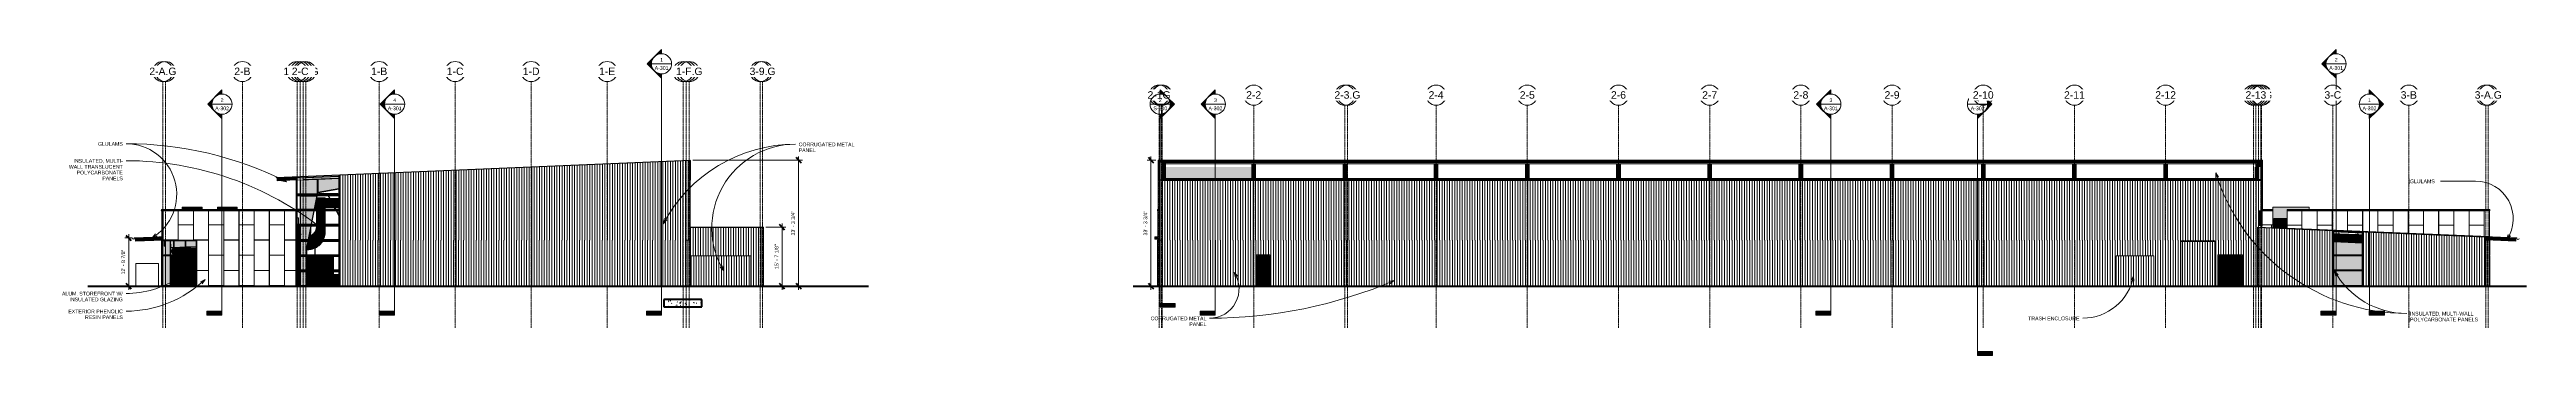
# Model space of a CAD drawing. Header units: inches. Extents: x 20478 to 36684, y -248 to 750.
# Drawn here: x 28821 to 36684, y -220 to 750 of the extents above; entities that cross this region are included whole.
import ezdxf

# ---------------------------------------------------------------- set-up
doc = ezdxf.new("R2010")
doc.units = ezdxf.units.IN
doc.header["$MEASUREMENT"] = 0
for name, pattern in [('Dash 1_16_', [0.125, 0.0625, -0.0625]), ('Grid Line 1_2_', [0.875, 0.5, -0.125, 0.125, -0.125]), ('Hidden 1_8_', [0.1875, 0.125, -0.0625])]:
    doc.linetypes.add(name, pattern=pattern)
for name, color, linetype, lineweight in [('A-ANNO-DIMS', 211, 'Continuous', 9), ('A-ANNO-DIMS-128', 211, 'Continuous', 9), ('A-CLNG', 13, 'Continuous', 13), ('A-DOOR', 31, 'Continuous', 13), ('A-DOOR-FRAM', 31, 'Continuous', 9), ('A-FLOR-HRAL', 11, 'Continuous', 9), ('A-GLAZ-CURT', 52, 'Continuous', 9), ('A-GLAZ-CWMG', 51, 'Continuous', 9), ('A-ROOF', 132, 'Continuous', 13), ('A-ROOF-OTLN', 132, 'Continuous', 9), ('A-WALL', 113, 'Continuous', 13), ('A-WALL-PATT', 111, 'Continuous', 13), ('C-TOPO', 7, 'Continuous', 9), ('E-ELEC-EQPM', 71, 'Continuous', 9), ('G-ANNO-SYMB', 111, 'Continuous', 9), ('G-ANNO-TEXT', 231, 'Continuous', 9), ('I-WALL', 2, 'Continuous', 13), ('L-SITE-WALL', 31, 'Continuous', 13), ('M-EQPM', 50, 'Continuous', 9), ('M-HVAC-DUCT', 70, 'Continuous', 9), ('M-HVAC-DUCT-ANNO', 70, 'Continuous', 9), ('Q-CASE', 31, 'Continuous', 9), ('Q-SPCQ', 91, 'Continuous', 9), ('S-BEAM', 12, 'Continuous', 9), ('S-COLS', 52, 'Continuous', 9), ('S-FNDN', 32, 'Continuous', 13), ('S-GRID', 1, 'Continuous', 9), ('S-GRID-IDEN', 1, 'Continuous', 9)]:
    doc.layers.add(name, color=color, linetype=linetype, lineweight=lineweight)
doc.styles.add('Arial', font='arial.ttf', dxfattribs={"height": 23.60479})
doc.styles.add('Arial_1', font='arial.ttf', dxfattribs={"height": 11.802395})
doc.dimstyles.new('Linear_-_3_32__Arial', dxfattribs={"dimscale": 12, "dimtxt": 12, "dimasz": 1.333333, "dimexe": 1, "dimexo": 0.666667, "dimgap": 0.666667, "dimtad": 1, "dimdec": 4, "dimrnd": 0.0625, "dimzin": 1, "dimdsep": 46, "dimlunit": 4, "dimtxsty": 'Arial_1', "dimblk1": 'OBLIQUE', "dimblk2": 'OBLIQUE', "dimsah": 1, "dimcen": 0.09, "dimdle": 1, "dimazin": 0, "dimtfac": 1, "dimtdec": 4, "dimtix": 1, "dimtmove": 0, "dimatfit": 3, "dimfxl": 1, "dimtvp": 1, "dimtfill": 1, "dimfrac": 2, "dimtolj": 1, "dimtzin": 0, "dimarcsym": 2})
pattern_1 = [(90, (-21143.99, 0), (-8, 5e-16), [])]
pattern_2 = [(90, (-21128.428, 0), (-8, 5e-16), [])]
pattern_3 = [(90, (-80696.909, 0), (-8, 5e-16), [])]
pattern_4 = [(90, (-84902.284, 0), (-8, 5e-16), [])]

msp = doc.modelspace()

# ---------------------------------------------------------------- texts
at = {"layer": 'G-ANNO-SYMB', "attachment_point": 2, "line_spacing_factor": 0.938532, "style": 'Arial_1'}
for s, insert, char_height, width in [('2', (36080.11226, 724.04924), 11.8024, 10.944), ('A-301', (36080.11226, 697.86758), 11.802395, 52.416), ('A-302', (29368.73677, 569.86758), 11.802395, 52.416), ('2', (29368.73677, 596.04924), 11.8024, 10.944), ('A-301', (29916.74014, 569.86758), 11.802395, 52.416), ('4', (29916.74014, 596.04924), 11.8024, 10.944), ('A-302', (32522.23709, 569.86758), 11.802395, 52.416), ('3', (32522.23709, 596.04924), 11.8024, 10.944), ('3', (34476.21874, 596.04924), 11.8024, 10.944), ('A-302', (36185.88043, 569.86758), 11.802395, 52.416), ('1', (36185.88043, 596.04924), 11.8024, 10.944)]:
    msp.add_mtext(s, dxfattribs=dict(at, insert=insert, char_height=char_height, width=width))

# ---------------------------------------------------------------- blocks, each defined once
blk = doc.blocks.new('Struct_Sports Complex_2015_rvt-3-Elevation - East')
at = {"layer": 'S-FNDN', "lineweight": 9}
h = blk.add_hatch(dxfattribs=at)
h.set_pattern_fill('FP_26', color=256, style=0, pattern_type=2)
h.set_pattern_definition([(50, (-21183.72, 0), (36.723, -3.213), [3.84, -42.24]), (355, (-21183.72, 0), (-7.104, 38.513), [3.072, -33.792]), (100.45, (-21180.66, -0.268), (29.62, 35.3), [3.263, -35.898]), (46.184, (-21183.72, 10.24), (54.642, -8.475), [5.76, -63.36]), (96.636, (-21179.165, 9.534), (47.854, 49.875), [4.895, -53.848]), (351.184, (-21183.72, 10.24), (47.855, 49.875), [4.608, -50.688]), (21, (-21178.6, 7.68), (30.561, -20.614), [3.84, -42.24]), (326, (-21178.6, 7.68), (12.458, 37.128), [3.072, -33.792]), (71.45, (-21176.052, 5.962), (43.02, 16.514), [3.263, -35.898]), (37.5, (-21183.719, 0), (0.6228, 17.0443), [1.69, -31.693, 1.69, -32.614, -33.92]), (37.5, (-21183.719, 0), (0.6228, 17.0443), [-67.686, 1.69, -32.23]), (7.5, (-21183.719, 0), (13.4694, 20.194), [1.69, -17.869, 1.69, -30.925, -12.928]), (7.5, (-21183.719, 0), (13.4694, 20.194), [-52.173, 1.69, -11.238]), (327.5, (-21195.137, 0), (27.3317, -1.1552), [1.69, -11.11, 1.69, -38.246, -52.992]), (327.5, (-21195.137, 0), (27.3317, -1.1552), [-52.736, 1.69, -51.302]), (317.5, (-21200.257, 0), (29.859, 5.125), [1.69, -14.95, 1.69, -24.832, -37.632]), (317.5, (-21200.257, 0), (29.859, 5.125), [-43.162, 1.69, -35.942])])
h.paths.add_polyline_path([(-21174.7, -66), (-21084.8, -66), (-21084.8, -42), (-21204.8, -42), (-21204.8, -66)], flags=0)
at = {"layer": 'S-FNDN', "color": 170, "lineweight": 50}
for p, q in [((-21084.8, -42), (-21204.8, -42)), ((-21204.8, -42), (-21204.8, -66)), ((-21204.8, -66), (-21084.8, -66)), ((-21084.8, -66), (-21084.8, -42))]:
    blk.add_line(p, q, dxfattribs=at)
blk = doc.blocks.new('W-Wide Flange-Column - B2_B-1169488-Elevation - East')
at = {"layer": 'S-COLS'}
h = blk.add_hatch(color=256, dxfattribs=at)
h.paths.add_polyline_path([(-22787.3, 2), (-22786.9, 2), (-22786.9, 96), (-22787.3, 96), (-22787.3, 76.6)], flags=0)
h.paths.add_polyline_path([(-22786.9, 99.7), (-22786.9, 143.5), (-22787.3, 143.5), (-22787.3, 99.7)], flags=0)
h = blk.add_hatch(color=256, dxfattribs=at)
h.paths.add_polyline_path([(-22786.4, 2), (-22786.2, 2), (-22786.2, 96), (-22786.9, 96), (-22786.8, 2), (-22786.5, 2)], flags=0)
h.paths.add_polyline_path([(-22786.3, 99.7), (-22786.2, 99.7), (-22786.2, 143.5), (-22786.9, 143.5), (-22786.8, 99.7), (-22786.5, 99.7)], flags=0)
h = blk.add_hatch(color=256, dxfattribs=at)
h.paths.add_polyline_path([(-22786.2, 2), (-22772.7, 2), (-22772.7, 96), (-22786.2, 96), (-22786.2, 76.6)], flags=0)
h.paths.add_polyline_path([(-22786.2, 99.7), (-22772.7, 99.7), (-22772.7, 143.5), (-22786.2, 143.5), (-22786.2, 115.6)], flags=0)
h = blk.add_hatch(color=256, dxfattribs=at)
h.paths.add_polyline_path([(-22772.5, 2), (-22772, 2), (-22772, 96), (-22772.7, 96), (-22772.7, 2), (-22772.5, 2)], flags=0)
h.paths.add_polyline_path([(-22772.1, 99.7), (-22772, 99.7), (-22772, 143.5), (-22772.7, 143.5), (-22772.6, 99.7), (-22772.1, 99.7)], flags=0)
h = blk.add_hatch(color=256, dxfattribs=at)
h.paths.add_polyline_path([(-22772, 2), (-22771.6, 2), (-22771.6, 96), (-22772, 96), (-22772, 76.6)], flags=0)
h.paths.add_polyline_path([(-22772, 99.7), (-22771.6, 99.7), (-22771.6, 143.5), (-22772, 143.5), (-22772, 101)], flags=0)
for p, q in [((-22787.3, 126.5), (-22787.3, 99.7)), ((-22787.3, 96), (-22787.3, 2)), ((-22786.9, 143.5), (-22786.9, 99.7)), ((-22786.9, 96), (-22786.9, 2)), ((-22772, 143.5), (-22772, 99.7)), ((-22772, 96), (-22772, 2)), ((-22771.6, 143.5), (-22771.6, 99.7)), ((-22771.6, 96), (-22771.6, 2))]:
    blk.add_line(p, q, dxfattribs=at)
blk = doc.blocks.new('W-Wide Flange - 8_ WIDE-1169490-Elevation - East')
at = {"layer": 'S-BEAM'}
h = blk.add_hatch(color=256, dxfattribs=at)
h.paths.add_polyline_path([(-22770.1, 123.4), (-22761.2, 123.8), (-22761.2, 143.5), (-22770.9, 143.5), (-22770.2, 125.4)], flags=0)
h.paths.add_polyline_path([(-22759.2, 123.9), (-22725, 125.3), (-22725, 143.5), (-22759.2, 143.5), (-22759.2, 125.4)], flags=0)
h.paths.add_polyline_path([(-22723, 125.4), (-22689.9, 126.7), (-22689.9, 143.5), (-22723, 143.5), (-22723, 135.1)], flags=0)
h.paths.add_polyline_path([(-22687.9, 126.8), (-22687.7, 126.8), (-22687.7, 144.9), (-22687.9, 144.9), (-22687.9, 135.1)], flags=0)
h.paths.add_polyline_path([(-22372.9, 140), (-22372.7, 140), (-22372.7, 144.9), (-22372.9, 144.9), (-22372.9, 140)], flags=0)
h.paths.add_polyline_path([(-22369.1, 140.1), (-22359.6, 140.5), (-22359.6, 142), (-22369.1, 142), (-22369.1, 140.5)], flags=0)
h.paths.add_polyline_path([(-22372.7, 148), (-22372.7, 161.5), (-22372.9, 161.5), (-22372.9, 148)], flags=0)
for points in [[(-22372.9, 162.4), (-22372.7, 162.4), (-22372.7, 163.7), (-22372.9, 163.7)], [(-22372.9, 161.5), (-22372.7, 161.5), (-22372.7, 162.4), (-22372.9, 162.3), (-22372.9, 161.5)]]:
    blk.add_hatch(color=256, dxfattribs=at).paths.add_polyline_path(points, flags=0)
h = blk.add_hatch(color=256, dxfattribs=at)
h.paths.add_polyline_path([(-22770.1, 122.5), (-22761.2, 122.9), (-22761.2, 123.8), (-22770.1, 123.4), (-22770.1, 122.5)], flags=0)
h.paths.add_polyline_path([(-22759.2, 123), (-22725, 124.4), (-22725, 125.3), (-22759.2, 123.9), (-22759.2, 123)], flags=0)
h.paths.add_polyline_path([(-22723, 124.5), (-22689.9, 125.9), (-22689.9, 126.7), (-22723, 125.3), (-22723, 124.5)], flags=0)
h.paths.add_polyline_path([(-22687.9, 125.9), (-22687.7, 126), (-22687.7, 126.8), (-22687.9, 126.8), (-22687.9, 126)], flags=0)
h.paths.add_polyline_path([(-22372.9, 139.1), (-22372.7, 139.1), (-22372.7, 140), (-22372.9, 140), (-22372.9, 139.1)], flags=0)
h.paths.add_polyline_path([(-22369.1, 139.2), (-22359.6, 139.7), (-22359.6, 140.5), (-22369.1, 140.1), (-22369.1, 139.2)], flags=0)
h = blk.add_hatch(color=256, dxfattribs=at)
h.paths.add_polyline_path([(-22770, 121.2), (-22761.2, 121.5), (-22761.2, 122.9), (-22770.1, 122.5)], flags=0)
h.paths.add_polyline_path([(-22759.2, 121.6), (-22725, 123), (-22725, 124.4), (-22759.2, 123)], flags=0)
h.paths.add_polyline_path([(-22723, 123.1), (-22689.9, 124.5), (-22689.9, 125.9), (-22723, 124.5)], flags=0)
h.paths.add_polyline_path([(-22687.9, 124.6), (-22687.7, 124.6), (-22687.7, 125.9), (-22687.9, 125.9)], flags=0)
h.paths.add_polyline_path([(-22372.9, 137.7), (-22372.7, 137.7), (-22372.7, 139.1), (-22372.9, 139.1)], flags=0)
h.paths.add_polyline_path([(-22369.1, 137.9), (-22359.3, 138.3), (-22359.3, 139.6), (-22369.1, 139.2)], flags=0)
for p, q in [((-22372.9, 163.7), (-22372.7, 163.7)), ((-22372.9, 162.4), (-22372.7, 162.4)), ((-22770.1, 123.4), (-22770.9, 143.5)), ((-22770.1, 122.5), (-22770.1, 123.4)), ((-22770.1, 122.5), (-22761.2, 122.9)), ((-22770, 121.2), (-22770.1, 122.5)), ((-22770, 121.2), (-22761.2, 121.5)), ((-22759.2, 123), (-22725, 124.4)), ((-22759.2, 121.6), (-22725, 123)), ((-22723, 124.5), (-22689.9, 125.9)), ((-22723, 123.1), (-22689.9, 124.5)), ((-22687.9, 125.9), (-22687.7, 125.9)), ((-22687.9, 124.6), (-22687.7, 124.6)), ((-22372.9, 139.1), (-22372.7, 139.1)), ((-22372.9, 137.7), (-22372.7, 137.7)), ((-22369.1, 139.2), (-22359.3, 139.6)), ((-22369.1, 137.9), (-22359.3, 138.3)), ((-22359.3, 139.7), (-22359.3, 139.6)), ((-22359.3, 139.6), (-22359.3, 138.3))]:
    blk.add_line(p, q, dxfattribs=at)
blk = doc.blocks.new('Girt_C - 8_D-1120276-Elevation - East')
at = {"layer": 'S-BEAM'}
h = blk.add_hatch(color=256, dxfattribs=at)
h.paths.add_polyline_path([(-22372.7, 51.1), (-22372.7, 51.3), (-22372.9, 51.3), (-22372.9, 51.1)], flags=0)
h.paths.add_polyline_path([(-22369.1, 51.1), (-22350.1, 51.1), (-22350.1, 51.3), (-22369.1, 51.3), (-22369.1, 51.1)], flags=0)
h = blk.add_hatch(color=256, dxfattribs=at)
h.paths.add_polyline_path([(-22356.1, 48.8), (-22350.1, 48.8), (-22350.1, 51.1), (-22369.1, 51.1), (-22369.1, 48.8)], flags=0)
h.paths.add_polyline_path([(-22372.9, 48.8), (-22372.7, 48.8), (-22372.7, 51.1), (-22372.9, 51.1)], flags=0)
h = blk.add_hatch(color=256, dxfattribs=at)
h.paths.add_polyline_path([(-22372.9, 48.3), (-22372.7, 48.3), (-22372.7, 48.8), (-22372.9, 48.8)], flags=0)
h.paths.add_polyline_path([(-22350.1, 48.6), (-22350.1, 48.8), (-22369.1, 48.8), (-22369.1, 48.6), (-22356.1, 48.6)], flags=0)
for p, q in [((-22372.7, 51.3), (-22372.9, 51.3)), ((-22372.9, 48.8), (-22372.7, 48.8)), ((-22372.9, 48.3), (-22372.7, 48.3)), ((-22350.1, 51.3), (-22369.1, 51.3)), ((-22369.1, 48.8), (-22350.1, 48.8)), ((-22350.1, 51.3), (-22350.1, 51.1)), ((-22350.1, 51.1), (-22350.1, 48.8)), ((-22350.1, 48.8), (-22350.1, 48.6))]:
    blk.add_line(p, q, dxfattribs=at)
blk = doc.blocks.new('Girt_C - 8_D-1118435-Elevation - East')
at = {"layer": 'S-BEAM'}
h = blk.add_hatch(color=256, dxfattribs=at)
h.paths.add_polyline_path([(-22733.7, 99.2), (-22725, 99.2), (-22725, 99.7), (-22759.2, 99.7), (-22759.2, 99.2), (-22743.4, 99.2)], flags=0)
h.paths.add_polyline_path([(-22350.1, 99.2), (-22350.1, 99.7), (-22369.1, 99.7), (-22369.1, 99.2), (-22356.1, 99.2)], flags=0)
h.paths.add_polyline_path([(-22782.1, 99.2), (-22761.2, 99.2), (-22761.2, 99.7), (-22792.3, 99.7), (-22792.3, 99.2)], flags=0)
h.paths.add_polyline_path([(-22372.7, 99.2), (-22372.7, 99.7), (-22372.9, 99.7), (-22372.9, 99.2)], flags=0)
h.paths.add_polyline_path([(-22687.7, 99.2), (-22687.7, 99.7), (-22687.9, 99.7), (-22687.9, 99.2)], flags=0)
h.paths.add_polyline_path([(-22723, 99.2), (-22689.9, 99.2), (-22689.9, 99.7), (-22723, 99.7)], flags=0)
h = blk.add_hatch(color=256, dxfattribs=at)
h.paths.add_polyline_path([(-22687.9, 96.9), (-22687.7, 96.9), (-22687.7, 99.2), (-22687.9, 99.2), (-22687.9, 97)], flags=0)
h.paths.add_polyline_path([(-22350.1, 96.9), (-22350.1, 99.2), (-22369.1, 99.2), (-22369.1, 96.9), (-22356.1, 96.9)], flags=0)
h.paths.add_polyline_path([(-22372.9, 96.9), (-22372.7, 96.9), (-22372.7, 99.2), (-22372.9, 99.2)], flags=0)
h.paths.add_polyline_path([(-22759.2, 98), (-22725, 98), (-22725, 99.2), (-22759.2, 99.2)], flags=0)
h.paths.add_polyline_path([(-22762.8, 98), (-22761.2, 98), (-22761.2, 99.2), (-22792.3, 99.2), (-22792.3, 98), (-22772.4, 98)], flags=0)
h.paths.add_polyline_path([(-22689.9, 98), (-22689.9, 99.2), (-22723, 99.2), (-22723, 98)], flags=0)
h = blk.add_hatch(color=256, dxfattribs=at)
h.paths.add_polyline_path([(-22372.7, 96.7), (-22372.7, 96.9), (-22372.9, 96.9), (-22372.9, 96.7)], flags=0)
h.paths.add_polyline_path([(-22687.7, 96.7), (-22687.7, 96.9), (-22687.9, 96.9), (-22687.9, 96.7)], flags=0)
h.paths.add_polyline_path([(-22353.8, 96.7), (-22350.1, 96.7), (-22350.1, 96.9), (-22369.1, 96.9), (-22369.1, 96.7), (-22356.1, 96.7)], flags=0)
for p, q in [((-22792.3, 99.2), (-22792.3, 99.7)), ((-22792.3, 99.7), (-22761.2, 99.7)), ((-22792.3, 98), (-22792.3, 99.2)), ((-22761.2, 99.2), (-22792.3, 99.2)), ((-22759.2, 99.7), (-22725, 99.7)), ((-22725, 99.2), (-22759.2, 99.2)), ((-22723, 99.7), (-22689.9, 99.7)), ((-22689.9, 99.2), (-22723, 99.2)), ((-22687.9, 99.7), (-22687.7, 99.7)), ((-22687.7, 99.2), (-22687.9, 99.2)), ((-22687.9, 96.7), (-22687.7, 96.7)), ((-22372.9, 99.7), (-22372.7, 99.7)), ((-22372.7, 99.2), (-22372.9, 99.2)), ((-22372.9, 96.7), (-22372.7, 96.7)), ((-22369.1, 99.7), (-22350.1, 99.7)), ((-22350.1, 99.2), (-22369.1, 99.2)), ((-22369.1, 96.7), (-22350.1, 96.7)), ((-22350.1, 99.7), (-22350.1, 99.2)), ((-22350.1, 99.2), (-22350.1, 96.9)), ((-22350.1, 96.9), (-22350.1, 96.7))]:
    blk.add_line(p, q, dxfattribs=at)
blk = doc.blocks.new('Casework 1 - Casework 1-456223-Elevation - East')
at = {"layer": 'Q-CASE'}
h = blk.add_hatch(color=256, dxfattribs=at)
h.paths.add_polyline_path([(-22372.9, 0), (-22372.7, 0), (-22372.7, 36), (-22372.9, 36)], flags=0)
h.paths.add_polyline_path([(-22359.6, 2.2), (-22359.6, 36), (-22369.1, 36), (-22369.1, 2.2)], flags=0)
for p, q in [((-22372.9, 36), (-22372.7, 36)), ((-22369.1, 36), (-22359.6, 36))]:
    blk.add_line(p, q, dxfattribs=at)
blk = doc.blocks.new('Basketball_Backstop-Performance_Sports_Systems-3103-Ceiling_Hung - 27_-0_ to 27_-11 7_8_-652462-Elevation - East')
at = {"layer": 'Q-SPCQ'}
h = blk.add_hatch(color=256, dxfattribs=at)
h.paths.add_polyline_path([(-22299.7, 292.7), (-22269.9, 292.8), (-22269.9, 293.6), (-22269.9, 294), (-22299.7, 294), (-22299.7, 293.1)], flags=0)
h.paths.add_polyline_path([(-22269.4, 292.7), (-22239.7, 292.7), (-22239.7, 294), (-22269.5, 294), (-22269.5, 293.8), (-22269.4, 292.7)], flags=0)
for points in [[(-22269.7, 286.4), (-22269.4, 286.5), (-22269.2, 286.6), (-22269, 286.8), (-22270.4, 286.8), (-22270.3, 286.7), (-22270, 286.5), (-22269.9, 286.5)], [(-22269.7, 292.7), (-22269.4, 292.7), (-22269.5, 293.6), (-22269.5, 294.4), (-22269.7, 294.4), (-22269.7, 292.7)]]:
    blk.add_hatch(color=256, dxfattribs=at).paths.add_polyline_path(points, flags=0)
h = blk.add_hatch(color=256, dxfattribs=at)
h.paths.add_polyline_path([(-22237.3, 223.1), (-22237.3, 227.2), (-22243.2, 238.5), (-22245.3, 238.5), (-22242.3, 232.8)], flags=0)
h.paths.add_polyline_path([(-22248.4, 244.5), (-22246.3, 244.5), (-22249.2, 250), (-22251.3, 250), (-22248.4, 244.5)], flags=0)
h.paths.add_polyline_path([(-22265.8, 278), (-22263.8, 278), (-22268.4, 286.8), (-22269, 286.8), (-22269.1, 286.7), (-22269.4, 286.5), (-22269.6, 286.4), (-22269.8, 286.5), (-22270, 286.5), (-22270.3, 286.7), (-22270.4, 286.7), (-22265.8, 278)], flags=0)
h = blk.add_hatch(color=256, dxfattribs=at)
h.paths.add_polyline_path([(-22269.9, 294), (-22269.9, 294), (-22269.9, 293.8)], flags=0)
h.paths.add_polyline_path([(-22269.9, 292.7), (-22269.7, 292.7), (-22269.7, 294.4), (-22269.9, 294.4), (-22269.9, 294.2), (-22269.9, 294.2), (-22269.9, 294), (-22269.9, 292.7), (-22269.9, 292.7)], flags=0)
for p, q in [((-22269.8, 294), (-22299.7, 294)), ((-22299.7, 292.7), (-22299.7, 294)), ((-22270.5, 286.8), (-22265.9, 278)), ((-22239.7, 294), (-22269.6, 294)), ((-22263.8, 278), (-22268.3, 286.8)), ((-22251.3, 250), (-22248.4, 244.5)), ((-22246.3, 244.5), (-22249.2, 250)), ((-22245.3, 238.5), (-22237.3, 223.1)), ((-22237.3, 227.2), (-22243.2, 238.5)), ((-22239.7, 294), (-22239.7, 292.7))]:
    blk.add_line(p, q, dxfattribs=at)
at = {"layer": 'Q-SPCQ', "flags": 128}
for points in [[(-22269.9, 294.2), (-22269.9, 294.3), (-22269.9, 294.3), (-22269.9, 294.3), (-22269.9, 294.3), (-22269.9, 294.3), (-22269.9, 294.3), (-22269.9, 294.3), (-22269.9, 294.3), (-22269.9, 294.3), (-22269.9, 294.3), (-22269.9, 294.4), (-22269.9, 294.4), (-22269.9, 294.4), (-22269.9, 294.4), (-22269.9, 294.4), (-22269.9, 294.4), (-22269.9, 294.4), (-22269.9, 294.4), (-22269.9, 294.4), (-22269.9, 294.4), (-22269.8, 294.4), (-22269.8, 294.4), (-22269.8, 294.4), (-22269.8, 294.5), (-22269.8, 294.5), (-22269.8, 294.5), (-22269.8, 294.5), (-22269.8, 294.5), (-22269.8, 294.5), (-22269.8, 294.5), (-22269.8, 294.5), (-22269.7, 294.5), (-22269.7, 294.5), (-22269.7, 294.5), (-22269.7, 294.5), (-22269.7, 294.5), (-22269.7, 294.5), (-22269.7, 294.5), (-22269.7, 294.5), (-22269.7, 294.5)], [(-22269.9, 294), (-22269.9, 294), (-22269.9, 294.1), (-22269.9, 294.1), (-22269.9, 294.1), (-22269.9, 294.1), (-22269.9, 294.2), (-22269.9, 294.2), (-22269.9, 294.2), (-22269.9, 294.2), (-22269.9, 294.2), (-22269.9, 294.2), (-22269.9, 294.2), (-22269.9, 294.2)], [(-22269.9, 294.2), (-22269.9, 294.2), (-22269.9, 294.2), (-22269.9, 294.2), (-22269.9, 294.2), (-22269.9, 294.2), (-22269.9, 294.2), (-22269.9, 294.2), (-22269.9, 294.1), (-22269.9, 294.1), (-22269.9, 294.1), (-22269.9, 294.1), (-22269.9, 294), (-22269.9, 294), (-22269.9, 293.9), (-22269.9, 293.9), (-22269.9, 293.9), (-22269.9, 293.8), (-22269.9, 293.8), (-22269.9, 293.7), (-22269.9, 293.6), (-22269.9, 293.6), (-22269.9, 293.5), (-22269.9, 293.5), (-22269.9, 293.4), (-22269.9, 293.3), (-22269.9, 293.3), (-22269.9, 293.2), (-22269.9, 293.1), (-22269.9, 293), (-22269.9, 293), (-22269.9, 292.9), (-22269.9, 292.8), (-22269.9, 292.7)], [(-22269.7, 294.5), (-22269.7, 294.5), (-22269.7, 294.5), (-22269.6, 294.5), (-22269.6, 294.5), (-22269.6, 294.5), (-22269.6, 294.5), (-22269.6, 294.5), (-22269.6, 294.5), (-22269.6, 294.5), (-22269.6, 294.5), (-22269.6, 294.5), (-22269.6, 294.5), (-22269.6, 294.5), (-22269.5, 294.5), (-22269.5, 294.5), (-22269.5, 294.5), (-22269.5, 294.4), (-22269.5, 294.4), (-22269.5, 294.4), (-22269.5, 294.4), (-22269.5, 294.4), (-22269.5, 294.4), (-22269.5, 294.4), (-22269.5, 294.4), (-22269.5, 294.4), (-22269.5, 294.4), (-22269.5, 294.4), (-22269.5, 294.4), (-22269.4, 294.3), (-22269.4, 294.3), (-22269.4, 294.3), (-22269.4, 294.3), (-22269.4, 294.3), (-22269.4, 294.3), (-22269.4, 294.3), (-22269.4, 294.3), (-22269.4, 294.3), (-22269.4, 294.3), (-22269.4, 294.3), (-22269.4, 294.2)], [(-22269.4, 292.7), (-22269.4, 292.8), (-22269.4, 292.9), (-22269.4, 293), (-22269.4, 293), (-22269.4, 293.1), (-22269.4, 293.2), (-22269.4, 293.2), (-22269.4, 293.3), (-22269.4, 293.4), (-22269.4, 293.4), (-22269.4, 293.5), (-22269.4, 293.6), (-22269.4, 293.6), (-22269.4, 293.7), (-22269.4, 293.7), (-22269.4, 293.8), (-22269.4, 293.8), (-22269.4, 293.9), (-22269.4, 293.9), (-22269.4, 294), (-22269.4, 294), (-22269.4, 294.1), (-22269.4, 294.1), (-22269.4, 294.1), (-22269.4, 294.1), (-22269.4, 294.2), (-22269.4, 294.2), (-22269.4, 294.2), (-22269.4, 294.2), (-22269.4, 294.2), (-22269.4, 294.2), (-22269.4, 294.2), (-22269.4, 294.2)], [(-22269.4, 294.2), (-22269.4, 294.2), (-22269.4, 294.2), (-22269.4, 294.2), (-22269.4, 294.2), (-22269.4, 294.2), (-22269.4, 294.2), (-22269.4, 294.2), (-22269.4, 294.1), (-22269.4, 294.1), (-22269.4, 294.1), (-22269.4, 294.1), (-22269.4, 294), (-22269.4, 294)]]:
    blk.add_lwpolyline(points, dxfattribs=at)
at = {"layer": 'Q-SPCQ'}
blk.add_arc((-22269.7, 287.3), 0.875, 218.86422, 321.13578, dxfattribs=at)
blk = doc.blocks.new('Rectangular Mullion - Profile_Polycarbonate_right-1106855-Elevation - East')
at = {"layer": 'A-GLAZ-CWMG'}
blk.add_hatch(color=256, dxfattribs=at).paths.add_polyline_path([(-21120.7, 336.2), (-21120.7, 396.2), (-21122.8, 396.2), (-21122.8, 336.2)], flags=0)
for p, q in [((-21122.8, 396.2), (-21120.7, 396.2)), ((-21122.8, 396.2), (-21122.8, 336.2)), ((-21120.7, 336.2), (-21120.7, 396.2)), ((-21120.7, 336.2), (-21122.8, 336.2))]:
    blk.add_line(p, q, dxfattribs=at)
blk = doc.blocks.new('Rectangular Mullion - Exterior 2_ x 4_5_-1135273-Elevation - East')
at = {"layer": 'A-GLAZ-CWMG'}
blk.add_hatch(color=256, dxfattribs=at).paths.add_polyline_path([(-22799.9, 143.5), (-22798.4, 143.5), (-22798.4, 145.5), (-22799.9, 145.5), (-22799.9, 144.9)], flags=0)
blk.add_line((-22799.9, 143.5), (-22799.9, 145.5), dxfattribs=at)
blk = doc.blocks.new('Rectangular Mullion - Exterior 2_ x 4_5_-1142350-Elevation - East')
at = {"layer": 'A-GLAZ-CWMG'}
h = blk.add_hatch(color=256, dxfattribs=at)
h.paths.add_polyline_path([(-22798.4, 2), (-22798.4, 97), (-22799.9, 97), (-22799.9, 2)], flags=0)
h.paths.add_polyline_path([(-22796.4, 96), (-22796.4, 97), (-22796.4, 97), (-22796.4, 96)], flags=0)
blk.add_line((-22799.9, 2), (-22799.9, 97), dxfattribs=at)
blk = doc.blocks.new('Rectangular Mullion - Exterior 2_ x 4_5_-1142351-Elevation - East')
at = {"layer": 'A-GLAZ-CWMG'}
h = blk.add_hatch(color=256, dxfattribs=at)
h.paths.add_polyline_path([(-22796.4, 97), (-22796.4, 98), (-22796.4, 98), (-22796.4, 97)], flags=0)
h.paths.add_polyline_path([(-22798.4, 97), (-22798.4, 143.5), (-22799.9, 143.5), (-22799.9, 97)], flags=0)
blk.add_line((-22799.9, 97), (-22799.9, 143.5), dxfattribs=at)
blk = doc.blocks.new('Rectangular Mullion - Exterior 2_ x 4_5_-1135282-Elevation - East')
at = {"layer": 'A-GLAZ-CWMG'}
blk.add_hatch(color=256, dxfattribs=at).paths.add_polyline_path([(-22798.4, 0), (-22798.4, 2), (-22799.9, 2), (-22799.9, 0)], flags=0)
blk.add_line((-22799.9, 0), (-22799.9, 2), dxfattribs=at)
blk = doc.blocks.new('Rectangular Mullion - Exterior 2_ x 4_5_-1135274-Elevation - East')
at = {"layer": 'A-GLAZ-CWMG'}
blk.add_hatch(color=256, dxfattribs=at).paths.add_polyline_path([(-22796.4, 143.5), (-22796.4, 145.5), (-22798.4, 145.5), (-22798.4, 143.5)], flags=0)
for p, q in [((-22798.4, 143.5), (-22798.4, 145.5)), ((-22796.4, 145.5), (-22798.4, 145.5)), ((-22796.4, 143.5), (-22798.4, 143.5))]:
    blk.add_line(p, q, dxfattribs=at)
blk = doc.blocks.new('Rectangular Mullion - Exterior 2_ x 4_5_-769201-Elevation - East')
at = {"layer": 'A-GLAZ-CWMG'}
blk.add_hatch(color=256, dxfattribs=at).paths.add_polyline_path([(-22760.2, 143.5), (-22724, 143.5), (-22724, 145.5), (-22760.2, 145.5)], flags=0)
for p, q in [((-22724, 145.5), (-22760.2, 145.5)), ((-22724, 143.5), (-22760.2, 143.5))]:
    blk.add_line(p, q, dxfattribs=at)
blk = doc.blocks.new('Rectangular Mullion - Exterior 2_ x 4_5_-1135294-Elevation - East')
at = {"layer": 'A-GLAZ-CWMG'}
blk.add_hatch(color=256, dxfattribs=at).paths.add_polyline_path([(-22724, 0), (-22687.9, 0), (-22687.9, 2), (-22724, 2)], flags=0)
for p, q in [((-22724, 2), (-22687.9, 2)), ((-22687.9, 2), (-22687.9, 0))]:
    blk.add_line(p, q, dxfattribs=at)
blk = doc.blocks.new('Rectangular Mullion - Exterior 2_ x 4_5_-769200-Elevation - East')
at = {"layer": 'A-GLAZ-CWMG'}
blk.add_hatch(color=256, dxfattribs=at).paths.add_polyline_path([(-22796.4, 0), (-22760.2, 0), (-22760.2, 2), (-22796.4, 2)], flags=0)
blk.add_line((-22796.4, 2), (-22760.2, 2), dxfattribs=at)
blk = doc.blocks.new('Rectangular Mullion - Exterior 2_ x 4_5_-1135283-Elevation - East')
at = {"layer": 'A-GLAZ-CWMG'}
blk.add_hatch(color=256, dxfattribs=at).paths.add_polyline_path([(-22798.4, 0), (-22796.4, 0), (-22796.4, 2), (-22798.4, 2)], flags=0)
for p, q in [((-22798.4, 0), (-22798.4, 2)), ((-22798.4, 2), (-22796.4, 2))]:
    blk.add_line(p, q, dxfattribs=at)
blk = doc.blocks.new('Rectangular Mullion - Exterior 2_ x 4_5_-1142339-Elevation - East')
at = {"layer": 'A-GLAZ-CWMG'}
blk.add_hatch(color=256, dxfattribs=at).paths.add_polyline_path([(-22796.4, 2), (-22796.4, 97), (-22798.4, 97), (-22798.4, 2)], flags=0)
for p, q in [((-22798.4, 97), (-22798.4, 2)), ((-22796.4, 97), (-22796.4, 2)), ((-22796.4, 2), (-22798.4, 2))]:
    blk.add_line(p, q, dxfattribs=at)
blk = doc.blocks.new('Rectangular Mullion - Exterior 2_ x 4_5_-1142340-Elevation - East')
at = {"layer": 'A-GLAZ-CWMG'}
blk.add_hatch(color=256, dxfattribs=at).paths.add_polyline_path([(-22796.4, 97), (-22796.4, 143.5), (-22798.4, 143.5), (-22798.4, 97)], flags=0)
for p, q in [((-22798.4, 143.5), (-22796.4, 143.5)), ((-22798.4, 143.5), (-22798.4, 97)), ((-22796.4, 143.5), (-22796.4, 97))]:
    blk.add_line(p, q, dxfattribs=at)
blk = doc.blocks.new('Rectangular Mullion - Exterior 2_ x 4_5_-1142341-Elevation - East')
at = {"layer": 'A-GLAZ-CWMG'}
blk.add_hatch(color=256, dxfattribs=at).paths.add_polyline_path([(-22687.9, 97), (-22687.9, 143.5), (-22689.9, 143.5), (-22689.9, 97)], flags=0)
for p, q in [((-22689.9, 143.5), (-22687.9, 143.5)), ((-22689.9, 97), (-22689.9, 143.5)), ((-22687.9, 97), (-22687.9, 143.5))]:
    blk.add_line(p, q, dxfattribs=at)
blk = doc.blocks.new('Rectangular Mullion - Exterior 2_ x 4_5_-1142342-Elevation - East')
at = {"layer": 'A-GLAZ-CWMG'}
blk.add_hatch(color=256, dxfattribs=at).paths.add_polyline_path([(-22689.9, 2), (-22687.9, 2), (-22687.9, 97), (-22689.9, 97), (-22689.9, 76.6)], flags=0)
for p, q in [((-22689.9, 2), (-22689.9, 97)), ((-22687.9, 2), (-22687.9, 97)), ((-22687.9, 2), (-22689.9, 2))]:
    blk.add_line(p, q, dxfattribs=at)
blk = doc.blocks.new('Rectangular Mullion - Exterior 2_ x 4_5_-1135295-Elevation - East')
at = {"layer": 'A-GLAZ-CWMG'}
blk.add_hatch(color=256, dxfattribs=at).paths.add_polyline_path([(-22689.9, 96), (-22689.9, 98), (-22724, 98), (-22724, 96)], flags=0)
for p, q in [((-22689.9, 98), (-22724, 98)), ((-22689.9, 96), (-22724, 96)), ((-22689.9, 98), (-22689.9, 96))]:
    blk.add_line(p, q, dxfattribs=at)
blk = doc.blocks.new('Rectangular Mullion - Exterior 2_ x 4_5_-769423-Elevation - East')
at = {"layer": 'A-GLAZ-CWMG'}
blk.add_hatch(color=256, dxfattribs=at).paths.add_polyline_path([(-22760.2, 96), (-22760.2, 98), (-22796.4, 98), (-22796.4, 96), (-22762.8, 96)], flags=0)
for p, q in [((-22760.2, 98), (-22796.4, 98)), ((-22760.2, 96), (-22796.4, 96))]:
    blk.add_line(p, q, dxfattribs=at)
blk = doc.blocks.new('Rectangular Mullion - Exterior 2_ x 4_5_-1115231-Elevation - East')
at = {"layer": 'A-GLAZ-CWMG'}
blk.add_hatch(color=256, dxfattribs=at).paths.add_polyline_path([(-22759.2, 2), (-22759.2, 96), (-22761.2, 96), (-22761.2, 2)], flags=0)
for p, q in [((-22761.2, 96), (-22759.2, 96)), ((-22761.2, 96), (-22761.2, 2)), ((-22759.2, 96), (-22759.2, 2)), ((-22759.2, 2), (-22761.2, 2))]:
    blk.add_line(p, q, dxfattribs=at)
blk = doc.blocks.new('Rectangular Mullion - Exterior 2_ x 4_5_-1142334-Elevation - East')
at = {"layer": 'A-GLAZ-CWMG'}
blk.add_hatch(color=256, dxfattribs=at).paths.add_polyline_path([(-22761.2, 98), (-22759.2, 98), (-22759.2, 143.5), (-22761.2, 143.5), (-22761.2, 101)], flags=0)
for p, q in [((-22761.2, 143.5), (-22759.2, 143.5)), ((-22761.2, 143.5), (-22761.2, 98)), ((-22759.2, 98), (-22761.2, 98)), ((-22759.2, 143.5), (-22759.2, 98))]:
    blk.add_line(p, q, dxfattribs=at)
blk = doc.blocks.new('Rectangular Mullion - Exterior 2_ x 4_5_-1135297-Elevation - East')
at = {"layer": 'A-GLAZ-CWMG'}
blk.add_hatch(color=256, dxfattribs=at).paths.add_polyline_path([(-22687.9, 143.5), (-22687.9, 145.5), (-22724, 145.5), (-22724, 143.5)], flags=0)
for p, q in [((-22687.9, 145.5), (-22724, 145.5)), ((-22687.9, 143.5), (-22724, 143.5)), ((-22687.9, 145.5), (-22687.9, 143.5))]:
    blk.add_line(p, q, dxfattribs=at)
blk = doc.blocks.new('Rectangular Mullion - Exterior 2_ x 4_5_-769211-Elevation - East')
at = {"layer": 'A-GLAZ-CWMG'}
blk.add_hatch(color=256, dxfattribs=at).paths.add_polyline_path([(-22724, 0), (-22724, 2), (-22760.2, 2), (-22760.2, 0), (-22724, 0)], flags=0)
blk.add_line((-22760.2, 2), (-22724, 2), dxfattribs=at)
blk = doc.blocks.new('Rectangular Mullion - Exterior 2_ x 4_5_-1135298-Elevation - East')
at = {"layer": 'A-GLAZ-CWMG'}
blk.add_hatch(color=256, dxfattribs=at).paths.add_polyline_path([(-22724, 96), (-22724, 96), (-22724, 98), (-22760.2, 98), (-22760.2, 96)], flags=0)
for p, q in [((-22724, 98), (-22760.2, 98)), ((-22724, 96), (-22760.2, 96))]:
    blk.add_line(p, q, dxfattribs=at)
blk = doc.blocks.new('Rectangular Mullion - Exterior 2_ x 4_5_-827464-Elevation - East')
at = {"layer": 'A-GLAZ-CWMG'}
blk.add_hatch(color=256, dxfattribs=at).paths.add_polyline_path([(-22723, 2), (-22723, 96), (-22725, 96), (-22725, 2), (-22724, 2)], flags=0)
for p, q in [((-22725, 96), (-22723, 96)), ((-22725, 96), (-22725, 2)), ((-22723, 96), (-22723, 2)), ((-22723, 2), (-22725, 2))]:
    blk.add_line(p, q, dxfattribs=at)
blk = doc.blocks.new('Rectangular Mullion - Exterior 2_ x 4_5_-1142356-Elevation - East')
at = {"layer": 'A-GLAZ-CWMG'}
blk.add_hatch(color=256, dxfattribs=at).paths.add_polyline_path([(-22724, 98), (-22723, 98), (-22723, 143.5), (-22725, 143.5), (-22725, 98)], flags=0)
for p, q in [((-22725, 143.5), (-22723, 143.5)), ((-22725, 143.5), (-22725, 98)), ((-22723, 98), (-22725, 98)), ((-22723, 143.5), (-22723, 98))]:
    blk.add_line(p, q, dxfattribs=at)
blk = doc.blocks.new('Rectangular Mullion - Exterior 2_ x 4_5_-827470-Elevation - East')
at = {"layer": 'A-GLAZ-CWMG'}
blk.add_hatch(color=256, dxfattribs=at).paths.add_polyline_path([(-22750.2, 2), (-22750.2, 96), (-22752.2, 96), (-22752.2, 2)], flags=0)
for p, q in [((-22752.2, 96), (-22752.2, 2)), ((-22750.2, 2), (-22750.2, 96))]:
    blk.add_line(p, q, dxfattribs=at)
blk = doc.blocks.new('Carrier_48TC_Standard_Efficiency_Gas_Heat_Electric_Cooling_Packaged_Rooftop_Unit_3_to_15_nominal_tons - 15 ton 48TC__16-873539-Elevation - East')
at = {"layer": 'M-EQPM'}
blk.add_hatch(color=256, dxfattribs=at).paths.add_polyline_path([(-22559.1, 243.5), (-22559.1, 250.7), (-22622.5, 250.7), (-22622.5, 243.5)], flags=0)
for p, q in [((-22622.5, 250.7), (-22559.1, 250.7)), ((-22622.5, 243.5), (-22622.5, 250.7)), ((-22559.1, 243.5), (-22559.1, 250.7))]:
    blk.add_line(p, q, dxfattribs=at)
blk = doc.blocks.new('Round Elbow - 1_5 D-893092-Elevation - East')
at = {"layer": 'M-HVAC-DUCT'}
h = blk.add_hatch(color=256, dxfattribs=at)
h.paths.add_polyline_path([(-22768.4, 110.6), (-22761.2, 110.6), (-22761.2, 120.2), (-22762.4, 119.8), (-22764.1, 118.8), (-22765.5, 117.7), (-22766.7, 116.2), (-22767.7, 114.4), (-22768.2, 112.5), (-22768.4, 110.7)], flags=0)
h.paths.add_polyline_path([(-22728.4, 110.6), (-22728.4, 120.6), (-22758.4, 120.6), (-22759.2, 120.5), (-22759.2, 110.6), (-22732.6, 110.6)], flags=0)
h = blk.add_hatch(color=256, dxfattribs=at)
h.paths.add_polyline_path([(-22756.5, 100.6), (-22728.4, 100.6), (-22728.4, 110.6), (-22759.2, 110.6), (-22759.2, 100.7), (-22757.9, 100.6), (-22756.8, 100.6)], flags=0)
h.paths.add_polyline_path([(-22761.2, 101), (-22761.2, 110.6), (-22768.4, 110.6), (-22768.2, 108.6), (-22767.5, 106.5), (-22766.7, 105), (-22765.5, 103.5), (-22764, 102.3), (-22762.2, 101.4), (-22761.9, 101.2)], flags=0)
for p, q in [((-22728.4, 120.6), (-22728.4, 110.6)), ((-22728.4, 110.6), (-22728.4, 100.6))]:
    blk.add_line(p, q, dxfattribs=at)
at = {"layer": 'M-HVAC-DUCT', "flags": 128}
for points in [[(-22728.4, 120.6), (-22729.6, 120.6), (-22730.8, 120.6), (-22732, 120.6), (-22733.2, 120.6), (-22734.4, 120.6), (-22735.5, 120.6), (-22736.7, 120.6), (-22737.8, 120.6), (-22739, 120.6), (-22740.1, 120.6), (-22741.2, 120.6), (-22742.3, 120.6), (-22743.3, 120.6), (-22744.3, 120.6), (-22745.4, 120.6), (-22746.3, 120.6), (-22747.3, 120.6), (-22748.2, 120.6), (-22749.1, 120.6), (-22749.9, 120.6), (-22750.8, 120.6), (-22751.5, 120.6), (-22752.3, 120.6), (-22753, 120.6), (-22753.7, 120.6), (-22754.3, 120.6), (-22754.9, 120.6), (-22755.4, 120.6), (-22755.9, 120.6), (-22756.4, 120.6), (-22756.8, 120.6), (-22757.2, 120.6), (-22757.5, 120.6), (-22757.7, 120.6), (-22758, 120.6), (-22758.2, 120.6), (-22758.3, 120.6), (-22758.4, 120.6), (-22758.4, 120.6), (-22758.4, 120.6)], [(-22758.4, 100.6), (-22758.4, 100.6), (-22758.3, 100.6), (-22758.2, 100.6), (-22758, 100.6), (-22757.8, 100.6), (-22757.6, 100.6), (-22757.2, 100.6), (-22756.9, 100.6), (-22756.5, 100.6), (-22756, 100.6), (-22755.6, 100.6), (-22755, 100.6), (-22754.4, 100.6), (-22753.8, 100.6), (-22753.2, 100.6), (-22752.5, 100.6), (-22751.7, 100.6), (-22751, 100.6), (-22750.2, 100.6), (-22749.3, 100.6), (-22748.4, 100.6), (-22747.5, 100.6), (-22746.6, 100.6), (-22745.6, 100.6), (-22744.6, 100.6), (-22743.6, 100.6), (-22742.6, 100.6), (-22741.5, 100.6), (-22740.4, 100.6), (-22739.3, 100.6), (-22738.2, 100.6), (-22737, 100.6), (-22735.9, 100.6), (-22734.7, 100.6), (-22733.5, 100.6), (-22732.3, 100.6), (-22731.1, 100.6), (-22729.9, 100.6), (-22728.7, 100.6), (-22728.4, 100.6)]]:
    blk.add_lwpolyline(points, dxfattribs=at)
at = {"layer": 'M-HVAC-DUCT'}
for start, end in [(106.1359, 180), (180, 253.8641), (90, 94.41502), (265.58498, 270)]:
    blk.add_arc((-22758.4, 110.6), 10, start, end, dxfattribs=at)
blk = doc.blocks.new('Round Elbow - 1_5 D-870650-Elevation - East')
at = {"layer": 'M-HVAC-DUCT'}
h = blk.add_hatch(color=256, dxfattribs=at)
h.paths.add_polyline_path([(-22303.1, 222), (-22294.1, 222), (-22294.1, 238.5), (-22308.1, 238.5), (-22308.1, 222), (-22304.8, 222)], flags=0)
h.paths.add_polyline_path([(-22307.3, 244.5), (-22294.1, 244.5), (-22294.1, 250), (-22298.9, 249.9), (-22302.1, 249.7), (-22305.7, 248.9), (-22308.1, 248.1), (-22308.1, 244.5), (-22307.3, 244.5)], flags=0)
h = blk.add_hatch(color=256, dxfattribs=at)
h.paths.add_polyline_path([(-22294.1, 222), (-22280.1, 222), (-22280.1, 238.5), (-22294.1, 238.5), (-22294.1, 223)], flags=0)
h.paths.add_polyline_path([(-22288.3, 244.5), (-22280.1, 244.5), (-22280.1, 250), (-22294.1, 250), (-22294.1, 244.5), (-22290, 244.5)], flags=0)
for p, q in [((-22294.1, 222), (-22308.1, 222)), ((-22280.1, 222), (-22294.1, 222))]:
    blk.add_line(p, q, dxfattribs=at)
at = {"layer": 'M-HVAC-DUCT', "flags": 128}
for points in [[(-22308.1, 248.1), (-22308.1, 247.4), (-22308.1, 246.1), (-22308.1, 244.7), (-22308.1, 244.5)], [(-22308.1, 238.5), (-22308.1, 237.2), (-22308.1, 235.6), (-22308.1, 234), (-22308.1, 232.4), (-22308.1, 230.8), (-22308.1, 229.1), (-22308.1, 227.5), (-22308.1, 225.8), (-22308.1, 224.1), (-22308.1, 222.5), (-22308.1, 222)], [(-22280.1, 244.5), (-22280.1, 245.7), (-22280.1, 247.1), (-22280.1, 248.4), (-22280.1, 249.7), (-22280.1, 250)], [(-22280.1, 222), (-22280.1, 223.7), (-22280.1, 225.4), (-22280.1, 227), (-22280.1, 228.7), (-22280.1, 230.3), (-22280.1, 232), (-22280.1, 233.6), (-22280.1, 235.2), (-22280.1, 236.8), (-22280.1, 238.4), (-22280.1, 238.5)]]:
    blk.add_lwpolyline(points, dxfattribs=at)
blk = doc.blocks.new('Round Elbow - 1_5 D-V70-Elevation - East')
at = {"layer": 'M-HVAC-DUCT'}
h = blk.add_hatch(color=256, dxfattribs=at)
h.paths.add_polyline_path([(-22372.9, 116.3), (-22372.7, 116.4), (-22372.7, 130.6), (-22372.9, 130.6), (-22372.9, 116.6)], flags=0)
h.paths.add_polyline_path([(-22369.1, 117.1), (-22366.7, 117.7), (-22361.5, 119.5), (-22359.6, 120.4), (-22359.6, 136.2), (-22361.2, 135.1), (-22365, 133.2), (-22369.1, 131.6), (-22369.1, 117.2)], flags=0)
h.paths.add_polyline_path([(-22331.9, 148), (-22331.3, 148), (-22329.8, 151.3), (-22328.2, 156.2), (-22327, 161.3), (-22326.3, 166.4), (-22326.1, 171.6), (-22328.1, 171.6), (-22332.8, 148), (-22332.6, 148)], flags=0)
h = blk.add_hatch(color=256, dxfattribs=at)
h.paths.add_polyline_path([(-22372.9, 130.6), (-22372.7, 130.6), (-22372.7, 137.7), (-22372.9, 137.7), (-22372.9, 131.2)], flags=0)
h.paths.add_polyline_path([(-22369.1, 131.6), (-22365, 133.2), (-22360.6, 135.5), (-22359.6, 136.2), (-22359.6, 138.3), (-22369.1, 137.9), (-22369.1, 131.7)], flags=0)
for p, q in [((-22328.1, 171.6), (-22326.1, 171.6)), ((-22372.9, 116.3), (-22372.7, 116.3))]:
    blk.add_line(p, q, dxfattribs=at)
at = {"layer": 'M-HVAC-DUCT', "flags": 128}
for points in [[(-22331.3, 148), (-22330.7, 149.2), (-22329.9, 151.3), (-22329.1, 153.4), (-22328.4, 155.5), (-22327.8, 157.7), (-22327.3, 159.8), (-22326.9, 162), (-22326.5, 164.2), (-22326.3, 166.5), (-22326.1, 168.7), (-22326.1, 170.9), (-22326.1, 171.6)], [(-22369.1, 117.1), (-22368.7, 117.2), (-22366.6, 117.7), (-22364.4, 118.4), (-22362.3, 119.1), (-22360.2, 120), (-22359.6, 120.3)]]:
    blk.add_lwpolyline(points, dxfattribs=at)
blk = doc.blocks.new('Round Elbow - 1_5 D-V71-Elevation - East')
at = {"layer": 'M-HVAC-DUCT'}
h = blk.add_hatch(color=256, dxfattribs=at)
h.paths.add_polyline_path([(-22336.1, 129.6), (-22331.7, 129.8), (-22327, 130.6), (-22323, 131.6), (-22319, 133.2), (-22314.6, 135.5), (-22311.2, 137.7), (-22307.6, 140.6), (-22306.3, 142), (-22334, 142), (-22336.1, 131.5), (-22336.1, 130.3)], flags=0)
h.paths.add_polyline_path([(-22316.2, 148), (-22301.3, 148), (-22299.7, 150.6), (-22297.6, 154.7), (-22296.1, 158.6), (-22295, 162.8), (-22294.3, 167.2), (-22294.1, 171.6), (-22308.1, 171.6), (-22308.4, 167.5), (-22309.1, 164.1), (-22310.2, 160.8), (-22311.8, 157.6), (-22313.8, 154.5), (-22316.5, 151.5), (-22319, 149.3), (-22321, 148), (-22316.2, 148)], flags=0)
h = blk.add_hatch(color=256, dxfattribs=at)
h.paths.add_polyline_path([(-22336.1, 115.6), (-22330.9, 115.8), (-22325.2, 116.6), (-22320.7, 117.7), (-22315.5, 119.5), (-22310.6, 121.7), (-22306.6, 123.9), (-22302.3, 126.9), (-22298, 130.5), (-22294.7, 133.8), (-22291.2, 138), (-22288.5, 142), (-22306.3, 142), (-22308.3, 140), (-22311.4, 137.6), (-22315.2, 135.1), (-22319, 133.2), (-22323.1, 131.6), (-22327.3, 130.5), (-22331.7, 129.8), (-22336.1, 129.6), (-22336.1, 115.6)], flags=0)
h.paths.add_polyline_path([(-22299.7, 148), (-22285.3, 148), (-22283.8, 151.3), (-22282.2, 156.2), (-22280.9, 161.7), (-22280.3, 167), (-22280.1, 171.6), (-22294.1, 171.6), (-22294.3, 167.2), (-22295, 162.8), (-22296.1, 158.6), (-22297.7, 154.5), (-22299.7, 150.6), (-22301.3, 148)], flags=0)
for p, q in [((-22308.1, 171.6), (-22294.1, 171.6)), ((-22294.1, 171.6), (-22280.1, 171.6)), ((-22336.1, 129.6), (-22336.1, 131.5)), ((-22336.1, 115.6), (-22336.1, 129.6))]:
    blk.add_line(p, q, dxfattribs=at)
at = {"layer": 'M-HVAC-DUCT', "flags": 128}
for points in [[(-22308.1, 171.6), (-22308.1, 170.4), (-22308.1, 169.3), (-22308.3, 168.2), (-22308.4, 167.1), (-22308.6, 166), (-22308.9, 164.9), (-22309.1, 163.8), (-22309.5, 162.7), (-22309.8, 161.7), (-22310.3, 160.6), (-22310.7, 159.6), (-22311.2, 158.6), (-22311.8, 157.6), (-22312.3, 156.7), (-22312.9, 155.7), (-22313.6, 154.8), (-22314.3, 153.9), (-22315, 153.1), (-22315.8, 152.3), (-22316.5, 151.5), (-22317.4, 150.7), (-22318.2, 150), (-22319.1, 149.3), (-22320, 148.6), (-22320.9, 148)], [(-22285.3, 148), (-22284.7, 149.2), (-22283.9, 151.3), (-22283.1, 153.4), (-22282.4, 155.5), (-22281.8, 157.7), (-22281.3, 159.8), (-22280.9, 162), (-22280.5, 164.2), (-22280.3, 166.5), (-22280.1, 168.7), (-22280.1, 170.9), (-22280.1, 171.6)], [(-22336.1, 115.6), (-22333.8, 115.6), (-22331.6, 115.7), (-22329.3, 116), (-22327.1, 116.3), (-22324.9, 116.7), (-22322.7, 117.2), (-22320.6, 117.7), (-22318.4, 118.4), (-22316.3, 119.1), (-22314.2, 120), (-22312.2, 120.9), (-22310.2, 121.9), (-22308.2, 123), (-22306.3, 124.1), (-22304.4, 125.3), (-22302.6, 126.6), (-22300.8, 128), (-22299.1, 129.5), (-22297.5, 131), (-22295.9, 132.5), (-22294.4, 134.2), (-22292.9, 135.9), (-22291.5, 137.6), (-22290.2, 139.4), (-22288.9, 141.3), (-22288.5, 142)]]:
    blk.add_lwpolyline(points, dxfattribs=at)
blk = doc.blocks.new('Round Elbow - 1_5 D-V72-Elevation - East')
at = {"layer": 'M-HVAC-DUCT'}
for points in [[(-22329, 148), (-22321.6, 148), (-22320.2, 148.5), (-22318.8, 149.5), (-22316.1, 152), (-22313.7, 154.7), (-22311.8, 157.6), (-22310.1, 161.1), (-22309, 164.4), (-22308.3, 167.9), (-22308.1, 171.6), (-22308.1, 187.4), (-22308.4, 183.4), (-22309.1, 179.9), (-22310.2, 176.6), (-22311.8, 173.4), (-22313.8, 170.3), (-22316.5, 167.4), (-22319, 165.2), (-22322.2, 163.1), (-22325.5, 161.4), (-22327.1, 160.9), (-22328.3, 155.9), (-22330, 150.9), (-22331.3, 148), (-22329.1, 148)], [(-22321, 148), (-22320.4, 148.5), (-22321.6, 148)]]:
    blk.add_hatch(color=256, dxfattribs=at).paths.add_polyline_path(points, flags=0)
at = {"layer": 'M-HVAC-DUCT', "flags": 128}
blk.add_lwpolyline([(-22308.1, 187.4), (-22308.1, 186.3), (-22308.1, 185.1), (-22308.3, 184), (-22308.4, 182.9), (-22308.6, 181.8), (-22308.9, 180.7), (-22309.1, 179.6), (-22309.5, 178.6), (-22309.8, 177.5), (-22310.3, 176.5), (-22310.7, 175.5), (-22311.2, 174.4), (-22311.8, 173.5), (-22312.3, 172.5), (-22312.9, 171.6), (-22313.6, 170.7), (-22314.3, 169.8), (-22315, 168.9), (-22315.8, 168.1), (-22316.5, 167.3), (-22317.4, 166.5), (-22318.2, 165.8), (-22319.1, 165.1), (-22320, 164.4), (-22320.9, 163.8), (-22321.9, 163.2), (-22322.9, 162.7), (-22323.9, 162.2), (-22324.9, 161.7), (-22325.9, 161.3), (-22327, 160.9), (-22327.1, 160.9)], dxfattribs=at)
blk = doc.blocks.new('Round Elbow - 1_5 D-V73-Elevation - East')
at = {"layer": 'M-HVAC-DUCT'}
for points in [[(-22313.5, 245.3), (-22311.9, 246.3), (-22308.6, 247.9), (-22305.3, 249), (-22301.7, 249.8), (-22298.1, 250), (-22298.1, 264), (-22302.8, 263.7), (-22306.8, 263.1), (-22310.1, 262.2), (-22313.4, 245.5)], [(-22310.1, 262.2), (-22306.8, 263.1), (-22302.4, 263.8), (-22298.1, 264), (-22298.1, 278), (-22303.4, 277.7), (-22307.1, 277.2), (-22309.9, 263.1)]]:
    blk.add_hatch(color=256, dxfattribs=at).paths.add_polyline_path(points, flags=0)
for p, q in [((-22298.1, 278), (-22298.1, 264)), ((-22298.1, 264), (-22298.1, 250))]:
    blk.add_line(p, q, dxfattribs=at)
at = {"layer": 'M-HVAC-DUCT', "flags": 128}
for points in [[(-22313.5, 245.4), (-22313.2, 245.6), (-22312.2, 246.1), (-22311.3, 246.7), (-22310.3, 247.2), (-22309.2, 247.7), (-22308.2, 248.1), (-22307.1, 248.5), (-22306.1, 248.8), (-22305, 249.1), (-22303.9, 249.4), (-22302.8, 249.6), (-22301.7, 249.8), (-22300.6, 249.9), (-22299.5, 250), (-22298.4, 250), (-22298.1, 250)], [(-22298.1, 278), (-22300.3, 278), (-22302.5, 277.8), (-22304.8, 277.6), (-22307, 277.3), (-22307.1, 277.3)]]:
    blk.add_lwpolyline(points, dxfattribs=at)
blk = doc.blocks.new('Round Tee - Standard-932865-Elevation - East')
at = {"layer": 'M-HVAC-DUCT'}
for points in [[(-22307.1, 277.2), (-22302.6, 277.8), (-22298, 278), (-22294.1, 278), (-22294.1, 280), (-22306.6, 280), (-22307.1, 277.3)], [(-22280.1, 278), (-22280.1, 280), (-22294.1, 280), (-22294.1, 278), (-22280.1, 278)]]:
    blk.add_hatch(color=256, dxfattribs=at).paths.add_polyline_path(points, flags=0)
for p, q in [((-22306.6, 280), (-22294.1, 280)), ((-22294.1, 280), (-22280.1, 280)), ((-22280.1, 278), (-22280.1, 280))]:
    blk.add_line(p, q, dxfattribs=at)
blk = doc.blocks.new('Rectangular Mullion - Profile_Polycarbonate_Lower-1149884-Elevation - East')
at = {"layer": 'A-GLAZ-CWMG'}
for points in [[(-22239.9, 2), (-22237.3, 2), (-22237.3, 2.2), (-22369.1, 2.2), (-22369.1, 2), (-22259.2, 2)], [(-22268.9, 1.5), (-22237.3, 1.5), (-22237.3, 2), (-22369.1, 2), (-22369.1, 1.5), (-22278.6, 1.5)], [(-22239.9, 0), (-22237.3, 0), (-22237.3, 1.5), (-22369.1, 1.5), (-22369.1, 0), (-22259.2, 0)]]:
    blk.add_hatch(color=256, dxfattribs=at).paths.add_polyline_path(points, flags=0)
for p, q in [((-22369.1, 2), (-22369.1, 2.2)), ((-22369.1, 2.2), (-22237.3, 2.2)), ((-22369.1, 2), (-22237.3, 2)), ((-22369.1, 0), (-22369.1, 1.5)), ((-22369.1, 1.5), (-22237.3, 1.5)), ((-22237.3, 2.2), (-22237.3, 2)), ((-22237.3, 1.5), (-22237.3, 0))]:
    blk.add_line(p, q, dxfattribs=at)
blk = doc.blocks.new('Rectangular Mullion - Profile_Polycarbonate_Upper and left-1166474-Elevation - East')
at = {"layer": 'A-GLAZ-CWMG'}
for points in [[(-22372.7, 0), (-22369.8, 0), (-22369.8, 343.3), (-22372.7, 346.1), (-22372.7, 37.5)], [(-22369.3, 0), (-22369.3, 342.8), (-22369.8, 343.3), (-22369.8, 0)], [(-22369.1, 0), (-22369.1, 342.6), (-22369.3, 342.8), (-22369.3, 0)]]:
    blk.add_hatch(color=256, dxfattribs=at).paths.add_polyline_path(points, flags=0)
for p, q in [((-22372.7, 346.1), (-22372.7, 0)), ((-22369.8, 343.3), (-22369.8, 0)), ((-22369.3, 342.8), (-22369.3, 0)), ((-22369.1, 342.6), (-22369.1, 1.5))]:
    blk.add_line(p, q, dxfattribs=at)
blk = doc.blocks.new('Rectangular Mullion - Profile_Polycarbonate_right-1166475-Elevation - East')
at = {"layer": 'A-GLAZ-CWMG'}
for points in [[(-22237.3, 0), (-22237, 0), (-22237, 348.3), (-22237.3, 348.1), (-22237.3, 1.5)], [(-22237, 0), (-22236.5, 0), (-22236.5, 348.9), (-22237, 348.3), (-22237, 18)], [(-22233.7, 0), (-22233.7, 351.8), (-22236.5, 348.9), (-22236.5, 0)]]:
    blk.add_hatch(color=256, dxfattribs=at).paths.add_polyline_path(points, flags=0)
for p, q in [((-22237, 348.3), (-22237.3, 348.1)), ((-22237.3, 1.5), (-22237.3, 348.1)), ((-22236.5, 348.9), (-22237, 348.3)), ((-22237, 0), (-22237, 348.3)), ((-22233.7, 351.8), (-22236.5, 348.9)), ((-22236.5, 0), (-22236.5, 348.9))]:
    blk.add_line(p, q, dxfattribs=at)
blk = doc.blocks.new('Railing - 2_ x 1_2_-939656-Elevation - East')
at = {"layer": 'A-FLOR-HRAL'}
blk.add_hatch(color=256, dxfattribs=at).paths.add_polyline_path([(-22266.9, 2.2), (-22266.9, 34.9), (-22267.1, 34.9), (-22267.1, 2.2)], flags=0)
for p, q in [((-22266.9, 34.9), (-22267.1, 34.9)), ((-22267.1, 34.9), (-22267.1, 2.2))]:
    blk.add_line(p, q, dxfattribs=at)
blk = doc.blocks.new('Railing - 2_ x 1_2_-V74-Elevation - East')
at = {"layer": 'A-FLOR-HRAL'}
for points in [[(-22266.9, 2.2), (-22264.9, 2.2), (-22264.9, 4), (-22266.5, 4), (-22266.5, 27.5), (-22266.4, 27.5), (-22266.3, 28.5), (-22264.9, 28.5), (-22264.9, 31.5), (-22266.4, 31.5), (-22266.3, 32.5), (-22264.9, 32.5), (-22264.9, 34.9), (-22266.9, 34.9), (-22266.9, 3.3)], [(-22266.9, 2.2), (-22266.9, 2.2), (-22266.9, 3.3)]]:
    blk.add_hatch(color=256, dxfattribs=at).paths.add_polyline_path(points, flags=0)
for p, q in [((-22264.9, 34.9), (-22266.9, 34.9)), ((-22266.9, 34.9), (-22266.9, 2.2)), ((-22266.9, 34.9), (-22266.9, 34.9)), ((-22266.9, 2.2), (-22266.9, 34.9)), ((-22264.9, 32.5), (-22264.9, 34.9)), ((-22264.9, 28.5), (-22264.9, 31.5)), ((-22264.9, 2.2), (-22264.9, 4))]:
    blk.add_line(p, q, dxfattribs=at)
blk = doc.blocks.new('Railing - 2_ 8_-939652-Elevation - East')
at = {"layer": 'A-FLOR-HRAL'}
blk.add_hatch(color=256, dxfattribs=at).paths.add_polyline_path([(-22264.5, 4), (-22264.5, 27.5), (-22266.5, 27.5), (-22266.5, 4)], flags=0)
for p, q in [((-22266.3, 27.5), (-22266.5, 27.5)), ((-22266.5, 4), (-22264.5, 4))]:
    blk.add_line(p, q, dxfattribs=at)
blk = doc.blocks.new('Railing - 2_ x 1_2_-V75-Elevation - East')
at = {"layer": 'A-FLOR-HRAL'}
for points in [[(-22262.5, 2.2), (-22262.5, 4), (-22264.1, 4), (-22264.1, 27.5), (-22263.9, 27.5), (-22263.9, 28.5), (-22262.5, 28.5), (-22262.5, 31.5), (-22263.9, 31.5), (-22263.9, 32.5), (-22262.5, 32.5), (-22262.5, 34.9), (-22264.5, 34.9), (-22264.5, 2.2), (-22264.1, 2.2)], [(-22264.5, 2.2), (-22264.5, 2.2), (-22264.5, 34.9), (-22264.5, 34.9), (-22264.5, 3.3)]]:
    blk.add_hatch(color=256, dxfattribs=at).paths.add_polyline_path(points, flags=0)
for p, q in [((-22262.5, 34.9), (-22264.5, 34.9)), ((-22264.5, 34.9), (-22264.5, 2.2)), ((-22264.5, 34.9), (-22264.5, 34.9)), ((-22264.5, 2.2), (-22264.5, 34.9)), ((-22262.5, 32.5), (-22262.5, 34.9)), ((-22262.5, 28.5), (-22262.5, 31.5)), ((-22262.5, 2.2), (-22262.5, 4))]:
    blk.add_line(p, q, dxfattribs=at)
blk = doc.blocks.new('Railing - 2_ 8_-V76-Elevation - East')
at = {"layer": 'A-FLOR-HRAL'}
blk.add_hatch(color=256, dxfattribs=at).paths.add_polyline_path([(-22264.1, 4), (-22259.4, 4), (-22259.4, 27.5), (-22264.1, 27.5), (-22264.1, 4)], flags=0)
for p, q in [((-22263.4, 27.5), (-22264.1, 27.5)), ((-22264.1, 4), (-22259.4, 4)), ((-22259.4, 27.5), (-22259.6, 27.5))]:
    blk.add_line(p, q, dxfattribs=at)
blk = doc.blocks.new('Railing - 2_ x 1_2_-V77-Elevation - East')
at = {"layer": 'A-FLOR-HRAL'}
for points in [[(-22259.4, 2.2), (-22259.2, 2.2), (-22259.2, 34.9), (-22259.4, 34.9), (-22259.4, 3.3)], [(-22259.2, 2.2), (-22257.3, 2.2), (-22257.3, 4), (-22258.9, 4), (-22258.9, 27.5), (-22258.7, 27.5), (-22258.7, 28.5), (-22257.3, 28.5), (-22257.3, 31.5), (-22258.7, 31.5), (-22258.7, 32.5), (-22257.3, 32.5), (-22257.3, 34.9), (-22259.2, 34.9), (-22259.2, 3.3)]]:
    blk.add_hatch(color=256, dxfattribs=at).paths.add_polyline_path(points, flags=0)
for p, q in [((-22259.2, 34.9), (-22259.4, 34.9)), ((-22259.4, 2.2), (-22259.4, 34.9)), ((-22257.3, 34.9), (-22259.2, 34.9)), ((-22259.2, 34.9), (-22259.2, 2.2)), ((-22257.3, 32.5), (-22257.3, 34.9)), ((-22257.3, 28.5), (-22257.3, 31.5)), ((-22257.3, 2.2), (-22257.3, 4))]:
    blk.add_line(p, q, dxfattribs=at)
blk = doc.blocks.new('Railing - 2_ 8_-V78-Elevation - East')
at = {"layer": 'A-FLOR-HRAL'}
blk.add_hatch(color=256, dxfattribs=at).paths.add_polyline_path([(-22251.4, 4), (-22251.4, 27.5), (-22258.9, 27.5), (-22258.9, 4)], flags=0)
for p, q in [((-22258.1, 27.5), (-22258.9, 27.5)), ((-22258.9, 4), (-22251.4, 4)), ((-22251.4, 27.5), (-22251.9, 27.5))]:
    blk.add_line(p, q, dxfattribs=at)
blk = doc.blocks.new('Railing - 2_ x 1_2_-V79-Elevation - East')
at = {"layer": 'A-FLOR-HRAL'}
for points in [[(-22251.4, 2.2), (-22251.2, 2.2), (-22251.2, 34.9), (-22251.4, 34.9), (-22251.4, 18)], [(-22249.3, 2.2), (-22249.3, 4), (-22250.8, 4), (-22250.8, 27.5), (-22250.7, 27.5), (-22250.7, 28.5), (-22249.3, 28.5), (-22249.3, 31.5), (-22250.7, 31.5), (-22250.7, 32.5), (-22249.3, 32.5), (-22249.3, 34.9), (-22251.2, 34.9), (-22251.2, 2.2), (-22250.8, 2.2)]]:
    blk.add_hatch(color=256, dxfattribs=at).paths.add_polyline_path(points, flags=0)
for p, q in [((-22251.2, 34.9), (-22251.4, 34.9)), ((-22251.4, 2.2), (-22251.4, 34.9)), ((-22249.3, 34.9), (-22251.2, 34.9)), ((-22251.2, 34.9), (-22251.2, 2.2)), ((-22249.3, 32.5), (-22249.3, 34.9)), ((-22249.3, 28.5), (-22249.3, 31.5)), ((-22249.3, 2.2), (-22249.3, 4))]:
    blk.add_line(p, q, dxfattribs=at)
blk = doc.blocks.new('Railing - 2_ 8_-V80-Elevation - East')
at = {"layer": 'A-FLOR-HRAL'}
blk.add_hatch(color=256, dxfattribs=at).paths.add_polyline_path([(-22240.7, 4), (-22240.7, 27.5), (-22250.8, 27.5), (-22250.8, 4)], flags=0)
for p, q in [((-22249.4, 27.5), (-22250.8, 27.5)), ((-22250.8, 4), (-22240.7, 4)), ((-22240.7, 27.5), (-22241.6, 27.5))]:
    blk.add_line(p, q, dxfattribs=at)
blk = doc.blocks.new('Railing - 2_ x 1_2_-V81-Elevation - East')
at = {"layer": 'A-FLOR-HRAL'}
for points in [[(-22240.7, 2.2), (-22240.5, 2.2), (-22240.5, 34.9), (-22240.7, 34.9), (-22240.7, 18)], [(-22240.1, 2.2), (-22238.6, 2.2), (-22238.6, 4), (-22240.1, 4), (-22240.1, 27.5), (-22240, 27.5), (-22240, 28.5), (-22238.6, 28.5), (-22238.6, 31.5), (-22240, 31.5), (-22240, 32.5), (-22238.6, 32.5), (-22238.6, 34.9), (-22240.5, 34.9), (-22240.5, 2.2)]]:
    blk.add_hatch(color=256, dxfattribs=at).paths.add_polyline_path(points, flags=0)
for p, q in [((-22240.5, 34.9), (-22240.7, 34.9)), ((-22240.7, 2.2), (-22240.7, 34.9)), ((-22238.6, 34.9), (-22240.5, 34.9)), ((-22240.5, 34.9), (-22240.5, 2.2)), ((-22238.6, 32.5), (-22238.6, 34.9)), ((-22238.6, 28.5), (-22238.6, 31.5)), ((-22238.6, 2.2), (-22238.6, 4))]:
    blk.add_line(p, q, dxfattribs=at)
blk = doc.blocks.new('Railing - 2_ 8_-V82-Elevation - East')
at = {"layer": 'A-FLOR-HRAL'}
blk.add_hatch(color=256, dxfattribs=at).paths.add_polyline_path([(-22240.1, 4), (-22237.3, 4), (-22237.3, 27.5), (-22240.1, 27.5), (-22240.1, 18)], flags=0)
for p, q in [((-22238.7, 27.5), (-22240.1, 27.5)), ((-22240.1, 4), (-22237.3, 4))]:
    blk.add_line(p, q, dxfattribs=at)
blk = doc.blocks.new('Railing - Railing-939582-Elevation - East')
at = {"layer": 'A-FLOR-HRAL'}
h = blk.add_hatch(color=256, dxfattribs=at)
h.paths.add_polyline_path([(-22237.8, 31.5), (-22237.3, 31.5), (-22237.3, 32.5), (-22240, 32.5), (-22240, 31.5), (-22239.9, 31.5)], flags=0)
h.paths.add_polyline_path([(-22264.5, 31.5), (-22264.5, 32.5), (-22266.4, 32.5), (-22266.3, 31.5), (-22265.6, 31.5)], flags=0)
h.paths.add_polyline_path([(-22259.4, 31.5), (-22259.4, 32.5), (-22263.9, 32.5), (-22263.9, 31.5), (-22260.6, 31.5)], flags=0)
h.paths.add_polyline_path([(-22247.2, 31.5), (-22240.7, 31.5), (-22240.7, 32.5), (-22250.7, 32.5), (-22250.7, 31.5), (-22249.5, 31.5)], flags=0)
h.paths.add_polyline_path([(-22251.4, 31.5), (-22251.4, 32.5), (-22258.7, 32.5), (-22258.7, 31.5), (-22254.8, 31.5)], flags=0)
h = blk.add_hatch(color=256, dxfattribs=at)
h.paths.add_polyline_path([(-22257.9, 27.5), (-22251.4, 27.5), (-22251.4, 28.5), (-22258.7, 28.5), (-22258.7, 27.5), (-22258.1, 27.5)], flags=0)
h.paths.add_polyline_path([(-22266.3, 27.5), (-22264.5, 27.5), (-22264.5, 28.5), (-22266.4, 28.5), (-22266.3, 27.5)], flags=0)
h.paths.add_polyline_path([(-22237.8, 27.5), (-22237.3, 27.5), (-22237.3, 28.5), (-22240, 28.5), (-22240, 27.5), (-22238.7, 27.5)], flags=0)
h.paths.add_polyline_path([(-22259.4, 27.5), (-22259.4, 28.5), (-22263.9, 28.5), (-22263.9, 27.5), (-22259.6, 27.5)], flags=0)
h.paths.add_polyline_path([(-22250.7, 27.5), (-22240.7, 27.5), (-22240.7, 28.5), (-22250.7, 28.5), (-22250.7, 27.7)], flags=0)
for p, q in [((-22266.6, 32.5), (-22266.6, 31.5)), ((-22266.6, 28.5), (-22266.6, 27.5)), ((-22266.3, 32.5), (-22264.6, 32.5)), ((-22266.3, 31.5), (-22264.6, 31.5)), ((-22266.3, 28.5), (-22264.6, 28.5)), ((-22266.3, 27.5), (-22264.6, 27.5)), ((-22264, 32.5), (-22259.4, 32.5)), ((-22264, 31.5), (-22259.4, 31.5)), ((-22264, 28.5), (-22259.4, 28.5)), ((-22263.5, 27.5), (-22259.7, 27.5)), ((-22258.8, 32.5), (-22251.4, 32.5)), ((-22258.8, 31.5), (-22251.4, 31.5)), ((-22258.8, 28.5), (-22251.4, 28.5)), ((-22258.1, 27.5), (-22251.9, 27.5)), ((-22250.7, 32.5), (-22240.7, 32.5)), ((-22250.7, 31.5), (-22240.7, 31.5)), ((-22250.7, 28.5), (-22240.7, 28.5)), ((-22249.5, 27.5), (-22241.6, 27.5)), ((-22240, 32.5), (-22237.3, 32.5)), ((-22240, 31.5), (-22237.3, 31.5)), ((-22240, 28.5), (-22237.3, 28.5)), ((-22238.7, 27.5), (-22237.3, 27.5))]:
    blk.add_line(p, q, dxfattribs=at)
for name in ['Railing - 2_ x 1_2_-939656-Elevation - East', 'Railing - 2_ x 1_2_-V74-Elevation - East', 'Railing - 2_ 8_-939652-Elevation - East', 'Railing - 2_ x 1_2_-V75-Elevation - East', 'Railing - 2_ 8_-V76-Elevation - East', 'Railing - 2_ x 1_2_-V77-Elevation - East', 'Railing - 2_ 8_-V78-Elevation - East', 'Railing - 2_ x 1_2_-V79-Elevation - East', 'Railing - 2_ 8_-V80-Elevation - East', 'Railing - 2_ x 1_2_-V81-Elevation - East', 'Railing - 2_ 8_-V82-Elevation - East']:
    blk.add_blockref(name, (0, 0))
blk = doc.blocks.new('Top Rail Type - Top Rail_Internal_-939601-Elevation - East')
at = {"layer": 'A-FLOR-HRAL'}
for points in [[(-22261.1, 34.9), (-22260.1, 34.9), (-22254.2, 34.9), (-22243.5, 34.9), (-22237.3, 34.9), (-22237.3, 36), (-22267.6, 36), (-22267.5, 35.8), (-22267.4, 35.7), (-22267.4, 35.5), (-22267, 35.1), (-22266.2, 34.9), (-22264.9, 34.9), (-22261.9, 34.9)], [(-22261.1, 36), (-22237.3, 36), (-22237.3, 37.1), (-22251.1, 37.1), (-22255.8, 37.1), (-22258.4, 37.1), (-22266.5, 37.1), (-22266.8, 37), (-22266.9, 36.9), (-22267.3, 36.5), (-22267.5, 36.2), (-22267.5, 36), (-22261.5, 36)]]:
    blk.add_hatch(color=256, dxfattribs=at).paths.add_polyline_path(points, flags=0)
blk.add_line((-22266.1, 37.1), (-22265.9, 37.1), dxfattribs=at)
at = {"layer": 'A-FLOR-HRAL', "flags": 128}
for points in [[(-22264.6, 36), (-22264.6, 36.2), (-22264.7, 36.5), (-22264.8, 36.7), (-22265, 36.8), (-22265.3, 37), (-22265.6, 37.1), (-22265.9, 37.1), (-22266.2, 37.1), (-22266.5, 37.1), (-22266.8, 37), (-22267.1, 36.8), (-22267.3, 36.7), (-22267.4, 36.5), (-22267.5, 36.2), (-22267.6, 36)], [(-22267.6, 36), (-22267.5, 35.8), (-22267.4, 35.5), (-22267.3, 35.3), (-22267.1, 35.2), (-22266.8, 35), (-22266.5, 34.9), (-22266.2, 34.9), (-22265.9, 34.9), (-22265.6, 34.9), (-22265.3, 35), (-22265, 35.2), (-22264.8, 35.3), (-22264.7, 35.5), (-22264.6, 35.8), (-22264.6, 36)], [(-22267.5, 36.2), (-22267.4, 36.5), (-22267.3, 36.7), (-22267.1, 36.8), (-22266.8, 37), (-22266.5, 37.1)], [(-22265.8, 34.9), (-22265.9, 34.9), (-22266.2, 34.9), (-22266.5, 34.9), (-22266.8, 35), (-22267.1, 35.2), (-22267.3, 35.3), (-22267.4, 35.5), (-22267.5, 35.8)], [(-22266.5, 37.1), (-22266.2, 37.1), (-22266.1, 37.1)], [(-22266.1, 37.1), (-22265.9, 37.1), (-22265.3, 37.1), (-22264.3, 37.1), (-22262.9, 37.1), (-22261.1, 37.1), (-22258.9, 37.1), (-22256.3, 37.1), (-22253.3, 37.1), (-22250, 37.1), (-22246.2, 37.1), (-22242.1, 37.1), (-22237.6, 37.1), (-22237.3, 37.1)], [(-22264.5, 37.1), (-22265.2, 37.1), (-22265.8, 37.1), (-22266.1, 37.1)], [(-22266.1, 34.9), (-22265.9, 34.9), (-22265.3, 34.9), (-22264.3, 34.9), (-22262.9, 34.9), (-22261.1, 34.9), (-22258.9, 34.9), (-22256.3, 34.9), (-22253.3, 34.9), (-22250, 34.9), (-22246.2, 34.9), (-22242.1, 34.9), (-22237.6, 34.9), (-22237.3, 34.9)], [(-22250.7, 34.9), (-22253, 34.9), (-22256, 34.9), (-22258.6, 34.9), (-22260.8, 34.9), (-22262.7, 34.9), (-22264.1, 34.9), (-22265.2, 34.9), (-22265.8, 34.9), (-22266.1, 34.9), (-22266.1, 34.9)], [(-22258.3, 37.1), (-22258.6, 37.1), (-22260.8, 37.1), (-22262.7, 37.1), (-22263.1, 37.1)], [(-22251.1, 37.1), (-22253, 37.1), (-22256, 37.1), (-22256.7, 37.1)], [(-22238, 34.9), (-22241.6, 34.9), (-22245.8, 34.9), (-22249.1, 34.9)], [(-22237.3, 37.1), (-22241.6, 37.1), (-22245.1, 37.1)]]:
    blk.add_lwpolyline(points, dxfattribs=at)
blk = doc.blocks.new('HSS-Hollow Structural Section-Column - HSS4X4X1_4-1001889-Elevation - East')
at = {"layer": 'S-COLS'}
for points in [[(-21118.7, 0), (-21118.5, 0), (-21118.5, 96), (-21118.9, 96), (-21118.9, 0), (-21118.9, 0)], [(-21118.1, 0), (-21118.1, 96), (-21118.5, 96), (-21118.5, 0)]]:
    blk.add_hatch(color=256, dxfattribs=at).paths.add_polyline_path(points, flags=0)
for p, q in [((-21118.9, 96), (-21118.9, 0)), ((-21118.5, 96), (-21118.9, 96)), ((-21118.1, 96), (-21118.5, 96))]:
    blk.add_line(p, q, dxfattribs=at)
at = {"layer": 'S-COLS', "linetype": 'Hidden 1_8_'}
blk.add_line((-21118.7, 0), (-21118.7, 96), dxfattribs=at)
blk = doc.blocks.new('Transformer-Dry-Type-Siemens - 6x6x6-1004770-Elevation - East')
at = {"layer": 'E-ELEC-EQPM'}
for p, q in [((-22881.5, 0), (-22881.5, 72)), ((-22881.5, 72), (-22809.5, 72)), ((-22881.5, 72), (-22809.5, 72)), ((-22881.5, 0), (-22881.5, 72)), ((-22809.5, 72), (-22809.5, 0)), ((-22809.5, 72), (-22809.5, 0))]:
    blk.add_line(p, q, dxfattribs=at)
blk = doc.blocks.new('columns and girder2 - one-1108489-Elevation - East')
at = {"layer": 'S-BEAM'}
h = blk.add_hatch(color=256, dxfattribs=at)
h.paths.add_polyline_path([(-22302.3, 296.5), (-22237.3, 308.1), (-22237.3, 309.7), (-22302.3, 298)], flags=0)
h.paths.add_polyline_path([(-22359.6, 336.1), (-22305.3, 338.4), (-22305.3, 339.4), (-22359.6, 337.1), (-22359.6, 336.6)], flags=0)
h.paths.add_polyline_path([(-22302.3, 338.5), (-22237.3, 341.2), (-22237.3, 342.2), (-22302.3, 339.5)], flags=0)
h = blk.add_hatch(color=256, dxfattribs=at)
h.paths.add_polyline_path([(-22358.1, 2.2), (-22358.1, 2.2), (-22358.1, 45.5), (-22359.6, 45.5), (-22359.6, 2.2)], flags=0)
h.paths.add_polyline_path([(-22340.1, 2.2), (-22338.6, 2.2), (-22338.6, 45.5), (-22340.1, 45.5), (-22340.1, 37.5)], flags=0)
h.paths.add_polyline_path([(-22359.6, 51.5), (-22358.1, 51.5), (-22358.1, 93.8), (-22359.6, 93.8), (-22359.6, 57)], flags=0)
h.paths.add_polyline_path([(-22340.1, 51.5), (-22338.6, 51.5), (-22338.6, 93.8), (-22340.1, 93.8), (-22340.1, 57)], flags=0)
h.paths.add_polyline_path([(-22358.5, 99.7), (-22358.1, 99.7), (-22358.1, 142), (-22359.6, 142), (-22359.6, 139.7), (-22359.3, 139.6), (-22359.3, 138.3), (-22359.6, 138.3), (-22359.6, 99.7)], flags=0)
h.paths.add_polyline_path([(-22340.1, 99.7), (-22338.6, 99.7), (-22338.6, 118.9), (-22334, 142), (-22335.5, 142), (-22340.1, 119), (-22340.1, 115.6)], flags=0)
h.paths.add_polyline_path([(-22358.7, 148), (-22358.1, 148), (-22358.1, 190.3), (-22358.8, 190.3), (-22358.8, 148)], flags=0)
h.paths.add_polyline_path([(-22333, 148), (-22332.8, 148), (-22324.4, 190.3), (-22325.9, 190.3), (-22334.3, 148)], flags=0)
h.paths.add_polyline_path([(-22359.6, 196.2), (-22358.1, 196.2), (-22358.1, 238.5), (-22359.6, 238.5), (-22359.6, 213.3)], flags=0)
h.paths.add_polyline_path([(-22324.7, 196.2), (-22323.2, 196.2), (-22314.8, 238.5), (-22316.3, 238.5), (-22321.4, 213.3)], flags=0)
h.paths.add_polyline_path([(-22315.2, 244.5), (-22313.6, 244.5), (-22305.2, 286.8), (-22306.8, 286.8), (-22314.6, 247.4)], flags=0)
h.paths.add_polyline_path([(-22359.6, 244.5), (-22358.1, 244.5), (-22358.1, 286.8), (-22359.6, 286.8), (-22359.6, 252.3)], flags=0)
h.paths.add_polyline_path([(-22359.4, 292.7), (-22358.1, 292.7), (-22358.1, 336.2), (-22359.6, 336.1), (-22359.6, 292.7)], flags=0)
h.paths.add_polyline_path([(-22305.6, 292.7), (-22304.1, 292.7), (-22303.8, 294.1), (-22305.3, 294.1), (-22305.6, 292.7)], flags=0)
h = blk.add_hatch(color=256, dxfattribs=at)
h.paths.add_polyline_path([(-22356.9, 2.2), (-22340.1, 2.2), (-22340.1, 45.5), (-22358.1, 45.5), (-22358.1, 2.2)], flags=0)
h.paths.add_polyline_path([(-22350.1, 51.5), (-22340.1, 51.5), (-22340.1, 93.8), (-22358.1, 93.8), (-22358.1, 51.5), (-22356.1, 51.5)], flags=0)
h.paths.add_polyline_path([(-22358.1, 99.7), (-22340.1, 99.7), (-22340.1, 119), (-22335.5, 142), (-22358.1, 142), (-22358.1, 115.6)], flags=0)
h.paths.add_polyline_path([(-22350.1, 148), (-22334.3, 148), (-22325.9, 190.3), (-22358.1, 190.3), (-22358.1, 148), (-22356.1, 148)], flags=0)
h.paths.add_polyline_path([(-22358.1, 196.2), (-22324.7, 196.2), (-22316.3, 238.5), (-22358.1, 238.5), (-22358.1, 213.3)], flags=0)
h.paths.add_polyline_path([(-22336.7, 244.5), (-22315.2, 244.5), (-22306.8, 286.8), (-22358.1, 286.8), (-22358.1, 286.6), (-22307.6, 286.6), (-22307.6, 285.6), (-22358.1, 285.6), (-22358.1, 244.5), (-22346.4, 244.5)], flags=0)
h.paths.add_polyline_path([(-22354.5, 292.7), (-22305.6, 292.7), (-22305.3, 294.1), (-22305.3, 338.4), (-22358.1, 336.2), (-22358.1, 292.7)], flags=0)
h.paths.add_polyline_path([(-22302.3, 298.1), (-22237.3, 309.7), (-22237.3, 341.2), (-22302.3, 338.5), (-22302.3, 310.9)], flags=0)
for points in [[(-22302.3, 294.1), (-22302.3, 339.5), (-22305.3, 339.4), (-22305.3, 294.1)], [(-22307.6, 285.6), (-22307.6, 286.6), (-22358.1, 286.6), (-22358.1, 285.6), (-22317.3, 285.6)]]:
    blk.add_hatch(color=256, dxfattribs=at).paths.add_polyline_path(points, flags=0)
for p, q in [((-22359.6, 336.1), (-22305.3, 338.4)), ((-22359.6, 337.1), (-22359.6, 336.1)), ((-22358.1, 336.2), (-22359.6, 336.1)), ((-22359.6, 292.7), (-22359.6, 336.1)), ((-22358.1, 336.2), (-22358.1, 292.7)), ((-22305.3, 339.4), (-22305.3, 294.1)), ((-22302.3, 338.5), (-22237.3, 341.2)), ((-22302.3, 294.1), (-22302.3, 339.5)), ((-22359.6, 244.5), (-22359.6, 286.8)), ((-22359.6, 196.2), (-22359.6, 238.5)), ((-22358.1, 286.8), (-22358.1, 244.5)), ((-22307.6, 286.6), (-22358.1, 286.6)), ((-22358.1, 285.6), (-22307.6, 285.6)), ((-22358.1, 238.5), (-22358.1, 196.2)), ((-22316.3, 238.5), (-22324.7, 196.2)), ((-22323.2, 196.2), (-22314.8, 238.5)), ((-22306.8, 286.8), (-22315.2, 244.5)), ((-22313.6, 244.5), (-22305.2, 286.8)), ((-22307.6, 285.6), (-22307.6, 286.6)), ((-22305.3, 294.1), (-22305.6, 292.7)), ((-22305.3, 294.1), (-22302.3, 294.1)), ((-22304.1, 292.7), (-22303.8, 294.1)), ((-22237.3, 309.7), (-22302.3, 298.1)), ((-22302.3, 296.5), (-22237.3, 308.1)), ((-22358.1, 190.3), (-22358.1, 148)), ((-22325.9, 190.3), (-22334.3, 148)), ((-22332.8, 148), (-22324.4, 190.3)), ((-22359.6, 139.7), (-22359.6, 142)), ((-22359.6, 99.7), (-22359.6, 138.3)), ((-22359.6, 51.5), (-22359.6, 93.8)), ((-22358.1, 142), (-22358.1, 99.7)), ((-22358.1, 93.8), (-22358.1, 51.5)), ((-22335.5, 142), (-22340.1, 119)), ((-22340.1, 99.7), (-22340.1, 119)), ((-22340.1, 51.5), (-22340.1, 93.8)), ((-22338.6, 118.9), (-22334, 142)), ((-22338.6, 118.9), (-22338.6, 99.7)), ((-22338.6, 93.8), (-22338.6, 51.5)), ((-22359.6, 2.2), (-22359.6, 45.5)), ((-22358.1, 45.5), (-22358.1, 2.2)), ((-22340.1, 2.2), (-22340.1, 45.5)), ((-22338.6, 45.5), (-22338.6, 2.2))]:
    blk.add_line(p, q, dxfattribs=at)
blk = doc.blocks.new('Girt_C - 8_D-1125799-Elevation - East')
at = {"layer": 'S-BEAM'}
blk.add_hatch(color=256, dxfattribs=at).paths.add_polyline_path([(-22372.7, 241.4), (-22372.7, 241.6), (-22372.9, 241.5), (-22372.9, 241.4)], flags=0)
h = blk.add_hatch(color=256, dxfattribs=at)
h.paths.add_polyline_path([(-22351.2, 239), (-22350.1, 239), (-22350.1, 241.4), (-22369.1, 241.4), (-22369.1, 239), (-22356.1, 239)], flags=0)
h.paths.add_polyline_path([(-22372.7, 239), (-22372.7, 241.4), (-22372.9, 241.4), (-22372.9, 239)], flags=0)
h = blk.add_hatch(color=256, dxfattribs=at)
h.paths.add_polyline_path([(-22351.2, 238.5), (-22350.1, 238.5), (-22350.1, 239), (-22369.1, 239), (-22369.1, 238.5), (-22356.1, 238.5)], flags=0)
h.paths.add_polyline_path([(-22372.7, 238.5), (-22372.7, 239), (-22372.9, 239), (-22372.9, 238.5)], flags=0)
for p, q in [((-22372.7, 241.6), (-22372.9, 241.6)), ((-22372.9, 239), (-22372.7, 239)), ((-22372.7, 238.5), (-22372.9, 238.5)), ((-22350.1, 241.6), (-22369.1, 241.6)), ((-22369.1, 239), (-22350.1, 239)), ((-22350.1, 238.5), (-22369.1, 238.5)), ((-22350.1, 241.4), (-22350.1, 239)), ((-22350.1, 239), (-22350.1, 238.5))]:
    blk.add_line(p, q, dxfattribs=at)
blk = doc.blocks.new('Girt_C - 8_D-1125798-Elevation - East')
at = {"layer": 'S-BEAM'}
h = blk.add_hatch(color=256, dxfattribs=at)
h.paths.add_polyline_path([(-22372.9, 195.9), (-22372.7, 195.9), (-22372.7, 196.1), (-22372.9, 196), (-22372.9, 196)], flags=0)
h.paths.add_polyline_path([(-22369.1, 195.9), (-22350.9, 195.9), (-22350.9, 196.1), (-22369.1, 196), (-22369.1, 196)], flags=0)
h = blk.add_hatch(color=256, dxfattribs=at)
h.paths.add_polyline_path([(-22372.9, 193.5), (-22372.7, 193.5), (-22372.7, 195.9), (-22372.9, 195.9), (-22372.9, 193.7)], flags=0)
h.paths.add_polyline_path([(-22369.1, 193.5), (-22350.9, 193.5), (-22350.9, 195.9), (-22369.1, 195.9), (-22369.1, 193.7)], flags=0)
h = blk.add_hatch(color=256, dxfattribs=at)
h.paths.add_polyline_path([(-22372.9, 193), (-22372.7, 193), (-22372.7, 193.5), (-22372.9, 193.5)], flags=0)
h.paths.add_polyline_path([(-22350.9, 193.3), (-22350.9, 193.5), (-22369.1, 193.5), (-22369.1, 193.3), (-22356.1, 193.3)], flags=0)
for p, q in [((-22372.7, 196.1), (-22372.9, 196.1)), ((-22372.9, 193.5), (-22372.7, 193.5)), ((-22372.7, 193), (-22372.9, 193)), ((-22350.9, 196.1), (-22369.1, 196.1)), ((-22369.1, 193.5), (-22350.9, 193.5)), ((-22350.9, 196.1), (-22350.9, 195.9)), ((-22350.9, 195.9), (-22350.9, 193.5)), ((-22350.9, 193.5), (-22350.9, 193.3))]:
    blk.add_line(p, q, dxfattribs=at)
blk = doc.blocks.new('Girt_C - 8_D-1121963-Elevation - East')
at = {"layer": 'S-BEAM'}
h = blk.add_hatch(color=256, dxfattribs=at)
h.paths.add_polyline_path([(-22356.1, 145.1), (-22350.1, 145.1), (-22350.1, 147.5), (-22369.1, 147.5), (-22369.1, 145.1), (-22360.9, 145.1)], flags=0)
h.paths.add_polyline_path([(-22372.9, 145.1), (-22372.7, 145.1), (-22372.7, 147.5), (-22372.9, 147.5)], flags=0)
h.paths.add_polyline_path([(-22687.9, 145.1), (-22687.7, 145.1), (-22687.7, 146.3), (-22795.3, 146.3), (-22795.3, 145.5), (-22687.9, 145.5)], flags=0)
h = blk.add_hatch(color=256, dxfattribs=at)
h.paths.add_polyline_path([(-22372.7, 144.9), (-22372.7, 145.1), (-22372.9, 145.1), (-22372.9, 144.9)], flags=0)
h.paths.add_polyline_path([(-22687.7, 144.9), (-22687.7, 145.1), (-22687.9, 145.1), (-22687.9, 144.9)], flags=0)
h.paths.add_polyline_path([(-22356.1, 145), (-22350.1, 145), (-22350.1, 145.1), (-22369.1, 145.1), (-22369.1, 145), (-22360.9, 145)], flags=0)
h = blk.add_hatch(color=256, dxfattribs=at)
h.paths.add_polyline_path([(-22356.1, 147.5), (-22350.1, 147.5), (-22350.1, 148), (-22369.1, 148), (-22369.1, 147.5), (-22360.9, 147.5)], flags=0)
h.paths.add_polyline_path([(-22372.7, 147.5), (-22372.7, 148), (-22372.9, 148), (-22372.9, 147.5)], flags=0)
for p, q in [((-22795.3, 145.5), (-22795.3, 146.3)), ((-22687.9, 144.9), (-22687.7, 144.9)), ((-22372.7, 148), (-22372.9, 148)), ((-22372.7, 147.5), (-22372.9, 147.5)), ((-22372.9, 144.9), (-22372.7, 144.9)), ((-22350.1, 148), (-22369.1, 148)), ((-22350.1, 147.5), (-22369.1, 147.5)), ((-22369.1, 144.9), (-22350.1, 144.9)), ((-22350.1, 148), (-22350.1, 147.5)), ((-22350.1, 147.5), (-22350.1, 145.1)), ((-22350.1, 145.1), (-22350.1, 145))]:
    blk.add_line(p, q, dxfattribs=at)
blk = doc.blocks.new('Rectangular Mullion - Profile_Polycarbonate_Upper and left-1166476-Elevation - East')
at = {"layer": 'A-GLAZ-CWMG'}
for points in [[(-22369.8, 343.3), (-22236.5, 348.9), (-22233.7, 351.8), (-22372.7, 346.1), (-22369.9, 343.4)], [(-22369.3, 342.8), (-22237, 348.3), (-22236.5, 348.9), (-22369.8, 343.3)], [(-22369.1, 342.6), (-22237.3, 348.1), (-22237, 348.3), (-22369.3, 342.8)]]:
    blk.add_hatch(color=256, dxfattribs=at).paths.add_polyline_path(points, flags=0)
for p, q in [((-22236.5, 348.9), (-22369.8, 343.3)), ((-22237, 348.3), (-22369.3, 342.8)), ((-22237.3, 348.1), (-22369.1, 342.6)), ((-22237.3, 348.1), (-22237, 348.3)), ((-22237, 348.3), (-22236.5, 348.9)), ((-22236.5, 348.9), (-22233.7, 351.8))]:
    blk.add_line(p, q, dxfattribs=at)
blk = doc.blocks.new('Girt_Z - 10_D-1179800-Elevation - East')
at = {"layer": 'S-BEAM'}
blk.add_hatch(color=256, dxfattribs=at).paths.add_polyline_path([(-22359.6, 241.6), (-22359.6, 241.6), (-22359.6, 244), (-22360.1, 244.5), (-22360.2, 244.4), (-22359.7, 243.9), (-22359.6, 241.6)], flags=0)
for p, q in [((-22360.1, 244.5), (-22360.2, 244.4)), ((-22360.2, 244.4), (-22359.7, 243.9)), ((-22359.6, 244), (-22360.1, 244.5)), ((-22359.7, 243.9), (-22359.7, 241.6)), ((-22359.6, 241.6), (-22359.6, 244))]:
    blk.add_line(p, q, dxfattribs=at)
for radius, start, end in [(0.0782, 270, 356.95764), (0.187, 333.4835, 0)]:
    blk.add_arc((-22359.7, 241.6), radius, start, end, dxfattribs=at)
blk = doc.blocks.new('Girt_Z - 10_D-1118247-Elevation - East')
at = {"layer": 'S-BEAM'}
for points in [[(-22237.3, 51.4), (-22237.3, 51.5), (-22369.1, 51.5), (-22369.1, 51.4), (-22259.2, 51.4)], [(-22259.2, 50.9), (-22237.3, 50.9), (-22237.3, 51.4), (-22369.1, 51.4), (-22369.1, 51.3), (-22350.1, 51.3), (-22350.1, 50.9), (-22336.7, 50.9)], [(-22356.1, 48.4), (-22237.3, 48.4), (-22237.3, 48.6), (-22369.1, 48.5), (-22369.1, 48.4)], [(-22237.3, 46), (-22237.3, 48.4), (-22369.1, 48.4), (-22369.1, 46), (-22259.2, 46)], [(-22237.3, 45.5), (-22237.3, 46), (-22369.1, 46), (-22369.1, 45.5), (-22259.2, 45.5)], [(-22259.2, 48.6), (-22237.3, 48.6), (-22237.3, 50.9), (-22350.1, 50.9), (-22350.1, 48.6), (-22336.7, 48.6)], [(-22237.3, 48.6), (-22237.3, 48.6), (-22350.1, 48.6), (-22350.1, 48.6), (-22259.2, 48.6)]]:
    blk.add_hatch(color=256, dxfattribs=at).paths.add_polyline_path(points, flags=0)
for p, q in [((-22237.3, 51.5), (-22369.1, 51.5)), ((-22237.3, 51.4), (-22369.1, 51.4)), ((-22237.3, 48.6), (-22369.1, 48.6)), ((-22237.3, 46), (-22369.1, 46)), ((-22237.3, 45.5), (-22369.1, 45.5)), ((-22237.3, 50.9), (-22350.1, 50.9)), ((-22237.3, 48.6), (-22350.1, 48.6))]:
    blk.add_line(p, q, dxfattribs=at)
blk = doc.blocks.new('Girt_Z - 10_D-1118248-Elevation - East')
at = {"layer": 'S-BEAM'}
for points in [[(-22356.1, 96.6), (-22237.3, 96.6), (-22237.3, 96.8), (-22369.1, 96.7), (-22369.1, 96.6)], [(-22237.3, 94.2), (-22237.3, 96.6), (-22369.1, 96.6), (-22369.1, 94.2), (-22259.2, 94.2)], [(-22259.2, 93.8), (-22237.3, 93.8), (-22237.3, 94.2), (-22369.1, 94.2), (-22369.1, 93.8), (-22336.7, 93.8)], [(-22259.2, 99.6), (-22237.3, 99.6), (-22237.3, 99.7), (-22350.1, 99.7), (-22350.1, 99.6), (-22336.7, 99.6)], [(-22237.3, 99.2), (-22237.3, 99.6), (-22350.1, 99.6), (-22350.1, 99.2), (-22259.2, 99.2)], [(-22237.3, 96.9), (-22237.3, 99.2), (-22350.1, 99.2), (-22350.1, 96.9), (-22259.2, 96.9)], [(-22237.3, 96.8), (-22237.3, 96.9), (-22350.1, 96.8), (-22350.1, 96.8), (-22259.2, 96.8)]]:
    blk.add_hatch(color=256, dxfattribs=at).paths.add_polyline_path(points, flags=0)
for p, q in [((-22237.3, 96.8), (-22369.1, 96.8)), ((-22369.1, 94.2), (-22237.3, 94.2)), ((-22237.3, 93.8), (-22369.1, 93.8)), ((-22237.3, 99.7), (-22350.1, 99.7)), ((-22237.3, 99.6), (-22350.1, 99.6)), ((-22237.3, 99.2), (-22350.1, 99.2)), ((-22237.3, 96.9), (-22350.1, 96.9))]:
    blk.add_line(p, q, dxfattribs=at)
blk = doc.blocks.new('Girt_Z - 10_D-1118249-Elevation - East')
at = {"layer": 'S-BEAM'}
for points in [[(-22336.7, 144.9), (-22237.3, 144.9), (-22237.3, 145.1), (-22369.1, 145), (-22369.1, 144.9), (-22346.4, 144.9)], [(-22237.3, 142.5), (-22237.3, 144.9), (-22369.1, 144.9), (-22369.1, 142.5), (-22259.2, 142.5)], [(-22237.3, 142), (-22237.3, 142.5), (-22369.1, 142.5), (-22369.1, 142), (-22259.2, 142)], [(-22237.3, 147.9), (-22237.3, 148), (-22350.1, 148), (-22350.1, 147.9), (-22259.2, 147.9)], [(-22237.3, 147.4), (-22237.3, 147.9), (-22350.1, 147.9), (-22350.1, 147.4), (-22259.2, 147.4)], [(-22237.3, 145.1), (-22237.3, 147.4), (-22350.1, 147.4), (-22350.1, 145.1), (-22259.2, 145.1)], [(-22237.3, 145.1), (-22237.3, 145.1), (-22350.1, 145.1), (-22350.1, 145.1), (-22259.2, 145.1)]]:
    blk.add_hatch(color=256, dxfattribs=at).paths.add_polyline_path(points, flags=0)
for p, q in [((-22237.3, 145.1), (-22369.1, 145.1)), ((-22369.1, 142.5), (-22237.3, 142.5)), ((-22237.3, 142), (-22369.1, 142)), ((-22237.3, 148), (-22350.1, 148)), ((-22237.3, 147.9), (-22350.1, 147.9)), ((-22237.3, 147.4), (-22350.1, 147.4)), ((-22237.3, 145.1), (-22350.1, 145.1))]:
    blk.add_line(p, q, dxfattribs=at)
blk = doc.blocks.new('Girt_Z - 10_D-1118713-Elevation - East')
at = {"layer": 'S-BEAM'}
h = blk.add_hatch(color=256, dxfattribs=at)
h.paths.add_polyline_path([(-22237.3, 244.4), (-22237.3, 244.5), (-22360.1, 244.5), (-22360, 244.4), (-22239.9, 244.4)], flags=0)
h.paths.add_polyline_path([(-22360.2, 244.4), (-22360.2, 244.5), (-22369.1, 244.5), (-22369.1, 244.4)], flags=0)
h = blk.add_hatch(color=256, dxfattribs=at)
h.paths.add_polyline_path([(-22237.3, 243.9), (-22237.3, 244.4), (-22360, 244.4), (-22359.6, 243.9), (-22239.9, 243.9)], flags=0)
h.paths.add_polyline_path([(-22360.2, 243.9), (-22359.7, 244), (-22360.2, 244.4), (-22369.1, 244.4), (-22369.1, 243.9)], flags=0)
h = blk.add_hatch(color=256, dxfattribs=at)
h.paths.add_polyline_path([(-22237.3, 241.6), (-22237.3, 243.9), (-22359.6, 243.9), (-22359.6, 241.6), (-22239.9, 241.6)], flags=0)
h.paths.add_polyline_path([(-22359.7, 241.6), (-22359.7, 243.9), (-22369.1, 243.9), (-22369.1, 241.6), (-22365.7, 241.6)], flags=0)
for points in [[(-22369.1, 241.4), (-22237.3, 241.4), (-22237.3, 241.6), (-22350.1, 241.5), (-22350.1, 241.5), (-22369.1, 241.5)], [(-22237.3, 239), (-22237.3, 241.4), (-22369.1, 241.4), (-22369.1, 239), (-22239.9, 239)], [(-22237.3, 238.5), (-22237.3, 239), (-22369.1, 239), (-22369.1, 238.5), (-22239.9, 238.5)]]:
    blk.add_hatch(color=256, dxfattribs=at).paths.add_polyline_path(points, flags=0)
h = blk.add_hatch(color=256, dxfattribs=at)
h.paths.add_polyline_path([(-22237.3, 241.6), (-22237.3, 241.6), (-22359.6, 241.6), (-22359.6, 241.6), (-22239.9, 241.6)], flags=0)
h.paths.add_polyline_path([(-22369.1, 241.6), (-22359.6, 241.6), (-22359.7, 241.6), (-22369.1, 241.6), (-22369.1, 241.6)], flags=0)
for p, q in [((-22237.3, 244.5), (-22369.1, 244.5)), ((-22360.2, 244.4), (-22369.1, 244.4)), ((-22359.7, 243.9), (-22369.1, 243.9)), ((-22237.3, 241.6), (-22369.1, 241.6)), ((-22359.7, 241.6), (-22369.1, 241.6)), ((-22369.1, 239), (-22237.3, 239)), ((-22237.3, 238.5), (-22369.1, 238.5)), ((-22237.3, 244.4), (-22360, 244.4)), ((-22237.3, 243.9), (-22359.6, 243.9)), ((-22237.3, 241.6), (-22359.6, 241.6))]:
    blk.add_line(p, q, dxfattribs=at)
blk = doc.blocks.new('Girt_Z - 10_D-1118338-Elevation - East')
at = {"layer": 'S-BEAM'}
for points in [[(-22237.3, 196.1), (-22237.3, 196.2), (-22369.1, 196.2), (-22369.1, 196.1), (-22259.2, 196.1)], [(-22237.3, 195.7), (-22237.3, 196.1), (-22369.1, 196.1), (-22369.1, 196.1), (-22350.9, 196), (-22350.9, 195.7), (-22259.2, 195.7)], [(-22298, 193.1), (-22237.3, 193.1), (-22237.3, 193.3), (-22369.1, 193.2), (-22369.1, 193.1), (-22307.6, 193.1)], [(-22237.3, 190.8), (-22237.3, 193.1), (-22369.1, 193.1), (-22369.1, 190.8), (-22259.2, 190.8)], [(-22237.3, 190.3), (-22237.3, 190.8), (-22369.1, 190.8), (-22369.1, 190.3), (-22259.2, 190.3)], [(-22298, 193.4), (-22237.3, 193.4), (-22237.3, 195.7), (-22350.9, 195.7), (-22350.9, 193.4), (-22307.6, 193.4)], [(-22237.3, 193.3), (-22237.3, 193.4), (-22350.9, 193.3), (-22350.9, 193.3), (-22259.2, 193.3)]]:
    blk.add_hatch(color=256, dxfattribs=at).paths.add_polyline_path(points, flags=0)
for p, q in [((-22237.3, 196.2), (-22369.1, 196.2)), ((-22237.3, 196.1), (-22369.1, 196.1)), ((-22237.3, 193.3), (-22369.1, 193.3)), ((-22369.1, 190.8), (-22237.3, 190.8)), ((-22237.3, 190.3), (-22369.1, 190.3)), ((-22237.3, 195.7), (-22350.9, 195.7)), ((-22237.3, 193.4), (-22350.9, 193.4))]:
    blk.add_line(p, q, dxfattribs=at)
blk = doc.blocks.new('Girt_Z - 10_D-1118378-Elevation - East')
at = {"layer": 'S-BEAM'}
for points in [[(-22237.3, 292.6), (-22237.3, 292.7), (-22369.1, 292.7), (-22369.1, 292.6), (-22239.9, 292.6)], [(-22369.1, 292.2), (-22237.3, 292.2), (-22237.3, 292.6), (-22369.1, 292.6)], [(-22369.1, 289.9), (-22237.3, 289.9), (-22237.3, 292.2), (-22369.1, 292.2)], [(-22259.2, 289.8), (-22237.3, 289.9), (-22237.3, 289.9), (-22369.1, 289.8), (-22369.1, 289.8), (-22264.1, 289.8)], [(-22369.1, 289.6), (-22237.3, 289.7), (-22237.3, 289.8), (-22369.1, 289.8), (-22369.1, 289.7)], [(-22237.3, 287.3), (-22237.3, 289.6), (-22369.1, 289.6), (-22369.1, 287.3), (-22239.9, 287.3)], [(-22273.8, 286.8), (-22237.3, 286.8), (-22237.3, 287.3), (-22369.1, 287.3), (-22369.1, 286.8), (-22278.6, 286.8)]]:
    blk.add_hatch(color=256, dxfattribs=at).paths.add_polyline_path(points, flags=0)
for p, q in [((-22237.3, 292.7), (-22369.1, 292.7)), ((-22237.3, 292.6), (-22369.1, 292.6)), ((-22237.3, 292.2), (-22369.1, 292.2)), ((-22237.3, 289.9), (-22369.1, 289.9)), ((-22237.3, 289.8), (-22369.1, 289.8)), ((-22369.1, 287.3), (-22237.3, 287.3)), ((-22237.3, 286.8), (-22369.1, 286.8))]:
    blk.add_line(p, q, dxfattribs=at)
blk = doc.blocks.new('Girt_C - 8_D-1114763-Elevation - East')
at = {"layer": 'S-BEAM'}
for points in [[(-22350.5, 338.2), (-22237.3, 342.9), (-22237.3, 348.1), (-22350.8, 343.3), (-22350.7, 342.6)], [(-22350.5, 338.1), (-22237.3, 342.8), (-22237.3, 342.9), (-22350.5, 338.2)]]:
    blk.add_hatch(color=256, dxfattribs=at).paths.add_polyline_path(points, flags=0)
for p, q in [((-22350.5, 338.2), (-22350.8, 343.3)), ((-22350.5, 338), (-22237.3, 342.7)), ((-22350.5, 338.1), (-22350.5, 338.2))]:
    blk.add_line(p, q, dxfattribs=at)
blk = doc.blocks.new('HSS-Hollow Structural Section-Column - HSS4X4X1_4-1159181-Elevation - East')
at = {"layer": 'S-COLS', "linetype": 'Hidden 1_8_'}
for p, q in [((-22791.1, 126.5), (-22791.1, 143.5)), ((-22787.5, 143.5), (-22787.5, 126.5))]:
    blk.add_line(p, q, dxfattribs=at)
blk = doc.blocks.new('C-Channel-Column - C10X25-1159182-Elevation - East')
at = {"layer": 'S-COLS', "linetype": 'Hidden 1_8_'}
for p, q in [((-22368.7, 99.7), (-22368.7, 115.6)), ((-22368.7, 51.5), (-22368.7, 93.8)), ((-22360.4, 99.7), (-22360.4, 115.6)), ((-22360.4, 51.5), (-22360.4, 93.8)), ((-22368.7, 36), (-22368.7, 45.5)), ((-22360.4, 36), (-22360.4, 45.5))]:
    blk.add_line(p, q, dxfattribs=at)
blk = doc.blocks.new('Dimension Lumber - 5_5 x 7_5 Glulam-1166125-Elevation - East')
at = {"layer": 'S-BEAM'}
blk.add_hatch(color=256, dxfattribs=at).paths.add_polyline_path([(-22882.7, 142.5), (-22795.3, 146.1), (-22795.3, 146.3), (-22797.1, 146.3), (-22797.1, 153.6), (-22883, 150)], flags=0)
for p, q in [((-22883, 150), (-22797.1, 153.6)), ((-22882.7, 142.5), (-22883, 150)), ((-22882.7, 142.5), (-22795.3, 146.1))]:
    blk.add_line(p, q, dxfattribs=at)
blk = doc.blocks.new('Dimension Lumber - 5_5 x 7_5 Glulam-1168851-Elevation - East')
at = {"layer": 'S-BEAM'}
blk.add_hatch(color=256, dxfattribs=at).paths.add_polyline_path([(-22432.5, 334.6), (-22372.7, 337.1), (-22372.7, 344.6), (-22432.8, 342.1)], flags=0)
for p, q in [((-22432.8, 342.1), (-22372.7, 344.6)), ((-22432.5, 334.6), (-22432.8, 342.1)), ((-22372.7, 337.1), (-22432.5, 334.6))]:
    blk.add_line(p, q, dxfattribs=at)
blk = doc.blocks.new('Door_Single_Storefront - one-1179500-Elevation - East')
at = {"layer": 'A-DOOR'}
h = blk.add_hatch(color=256, dxfattribs=at)
h.paths.add_polyline_path([(-22289.6, 2.2), (-22267.1, 2.2), (-22267.1, 5.8), (-22285.6, 5.8), (-22285.6, 45.5), (-22289.6, 45.5), (-22289.6, 18)], flags=0)
h.paths.add_polyline_path([(-22255.2, 2.2), (-22255.2, 4), (-22257.3, 4), (-22257.3, 2.2), (-22255.2, 2.2)], flags=0)
h.paths.add_polyline_path([(-22264.9, 2.2), (-22264.5, 2.2), (-22264.5, 4), (-22264.9, 4), (-22264.9, 3)], flags=0)
h.paths.add_polyline_path([(-22259.4, 2.2), (-22259.4, 4), (-22262.5, 4), (-22262.5, 2.2)], flags=0)
h.paths.add_polyline_path([(-22257.3, 28.5), (-22255.2, 28.5), (-22255.2, 31.5), (-22257.3, 31.5), (-22257.3, 31.4)], flags=0)
h.paths.add_polyline_path([(-22257, 32.5), (-22255.2, 32.5), (-22255.2, 34.9), (-22257.3, 34.9), (-22257.3, 32.5)], flags=0)
h.paths.add_polyline_path([(-22256.2, 37.1), (-22255.2, 37.1), (-22255.2, 45.5), (-22259.2, 45.5), (-22259.2, 37.1), (-22256.4, 37.1)], flags=0)
h.paths.add_polyline_path([(-22285.6, 51.5), (-22285.6, 92.2), (-22259.2, 92.2), (-22259.2, 51.5), (-22255.2, 51.5), (-22255.2, 93.8), (-22289.6, 93.8), (-22289.6, 51.5), (-22287.4, 51.5)], flags=0)
h = blk.add_hatch(color=256, dxfattribs=at)
h.paths.add_polyline_path([(-22278.6, 5.8), (-22267.1, 5.8), (-22267.1, 34.9), (-22264.9, 34.9), (-22264.9, 32.5), (-22264.5, 32.5), (-22264.5, 34.9), (-22262.5, 34.9), (-22262.5, 32.5), (-22259.4, 32.5), (-22259.4, 34.9), (-22266.3, 34.9), (-22267, 35.1), (-22267.1, 35.2), (-22267.4, 35.5), (-22267.5, 35.7), (-22267.5, 35.8), (-22267.6, 36), (-22267.5, 36.3), (-22267.2, 36.7), (-22266.6, 37), (-22266, 37.1), (-22263.3, 37.1), (-22259.2, 37.1), (-22259.2, 45.5), (-22285.6, 45.5), (-22285.6, 5.8)], flags=0)
h.paths.add_polyline_path([(-22264.6, 28.5), (-22264.5, 28.5), (-22264.6, 31.5), (-22264.9, 31.5), (-22264.9, 28.5)], flags=0)
h.paths.add_polyline_path([(-22262.5, 28.5), (-22259.4, 28.5), (-22259.4, 31.5), (-22262.5, 31.5), (-22262.5, 28.9)], flags=0)
h.paths.add_polyline_path([(-22266.3, 34.9), (-22266.6, 35), (-22266.4, 34.9)], flags=0)
h.paths.add_polyline_path([(-22285.6, 51.5), (-22259.2, 51.5), (-22259.2, 92.2), (-22285.6, 92.2), (-22285.6, 76.6)], flags=0)
for p, q in [((-22289.6, 51.5), (-22289.6, 93.8)), ((-22285.6, 92.2), (-22285.6, 51.5)), ((-22285.6, 92.2), (-22259.2, 92.2)), ((-22259.2, 51.5), (-22259.2, 92.2)), ((-22289.6, 2.2), (-22289.6, 45.5)), ((-22285.6, 45.5), (-22285.6, 5.8)), ((-22285.6, 5.8), (-22267.1, 5.8)), ((-22259.2, 37.1), (-22259.2, 45.5))]:
    blk.add_line(p, q, dxfattribs=at)
blk = doc.blocks.new('Door_Single_Storefront - one-1179728-Elevation - East')
at = {"layer": 'A-DOOR'}
h = blk.add_hatch(color=256, dxfattribs=at)
h.paths.add_polyline_path([(-22324.9, 2.2), (-22289.6, 2.2), (-22289.6, 45.5), (-22293.6, 45.5), (-22293.6, 5.8), (-22320.9, 5.8), (-22320.9, 45.5), (-22324.9, 45.5), (-22324.9, 37.5)], flags=0)
h.paths.add_polyline_path([(-22324.9, 51.5), (-22320.9, 51.5), (-22320.9, 92.2), (-22293.6, 92.2), (-22293.6, 51.5), (-22289.6, 51.5), (-22289.6, 93.8), (-22324.9, 93.8), (-22324.9, 76.6)], flags=0)
h = blk.add_hatch(color=256, dxfattribs=at)
h.paths.add_polyline_path([(-22320.9, 5.8), (-22293.6, 5.8), (-22293.6, 45.5), (-22320.9, 45.5), (-22320.9, 33.1)], flags=0)
h.paths.add_polyline_path([(-22320.9, 51.5), (-22293.6, 51.5), (-22293.6, 92.2), (-22320.9, 92.2), (-22320.9, 64.9)], flags=0)
for p, q in [((-22320.9, 92.2), (-22320.9, 51.5)), ((-22320.9, 92.2), (-22293.6, 92.2)), ((-22293.6, 51.5), (-22293.6, 92.2)), ((-22289.6, 93.8), (-22289.6, 51.5)), ((-22320.9, 45.5), (-22320.9, 5.8)), ((-22320.9, 5.8), (-22293.6, 5.8)), ((-22293.6, 5.8), (-22293.6, 45.5)), ((-22289.6, 45.5), (-22289.6, 2.2))]:
    blk.add_line(p, q, dxfattribs=at)
blk = doc.blocks.new('System Panel - Interior Glazing-1179649-Elevation - East')
at = {"layer": 'A-GLAZ-CURT'}
h = blk.add_hatch(color=256, dxfattribs=at)
h.paths.add_polyline_path([(-22336.7, 2.2), (-22326.7, 2.2), (-22326.7, 45.5), (-22338.6, 45.5), (-22338.6, 2.2)], flags=0)
h.paths.add_polyline_path([(-22338.6, 51.5), (-22326.7, 51.5), (-22326.7, 93.8), (-22338.6, 93.8), (-22338.6, 57)], flags=0)
blk = doc.blocks.new('Rectangular Mullion - Interior 1_75_ x 4_5_-1179505-Elevation - East')
at = {"layer": 'A-GLAZ-CWMG'}
h = blk.add_hatch(color=256, dxfattribs=at)
h.paths.add_polyline_path([(-22255.2, 2.2), (-22253.4, 2.2), (-22253.4, 4), (-22255.2, 4)], flags=0)
h.paths.add_polyline_path([(-22255.2, 28.5), (-22253.4, 28.5), (-22253.4, 31.5), (-22255.2, 31.5), (-22255.2, 28.6)], flags=0)
h.paths.add_polyline_path([(-22255.2, 32.5), (-22253.4, 32.5), (-22253.4, 34.9), (-22255.2, 34.9), (-22255.2, 32.6)], flags=0)
h.paths.add_polyline_path([(-22255.2, 37.1), (-22253.4, 37.1), (-22253.4, 45.5), (-22255.2, 45.5), (-22255.2, 37.1)], flags=0)
h.paths.add_polyline_path([(-22253.4, 51.5), (-22253.4, 93.8), (-22255.2, 93.8), (-22255.2, 51.5)], flags=0)
for p, q in [((-22255.2, 51.5), (-22255.2, 93.8)), ((-22255.2, 37.1), (-22255.2, 45.5)), ((-22255.2, 32.5), (-22255.2, 34.9)), ((-22255.2, 28.5), (-22255.2, 31.5)), ((-22255.2, 2.2), (-22255.2, 4))]:
    blk.add_line(p, q, dxfattribs=at)
blk = doc.blocks.new('Rectangular Mullion - Interior 1_75_ x 4_5_-1179498-Elevation - East')
at = {"layer": 'A-GLAZ-CWMG'}
h = blk.add_hatch(color=256, dxfattribs=at)
h.paths.add_polyline_path([(-22326.7, 2.2), (-22324.9, 2.2), (-22324.9, 45.5), (-22326.7, 45.5), (-22326.7, 37.5)], flags=0)
h.paths.add_polyline_path([(-22326.7, 51.5), (-22324.9, 51.5), (-22324.9, 93.8), (-22326.7, 93.8), (-22326.7, 76.6)], flags=0)
for p, q in [((-22326.7, 93.8), (-22326.7, 51.5)), ((-22324.9, 93.8), (-22324.9, 51.5)), ((-22326.7, 45.5), (-22326.7, 2.2)), ((-22324.9, 45.5), (-22324.9, 2.2))]:
    blk.add_line(p, q, dxfattribs=at)
blk = doc.blocks.new('Grid - Grid Head - Circle-14747-Elevation - East')
at = {"layer": 'S-GRID-IDEN'}
blk.add_circle((-21143.8, 680.7), 32, dxfattribs=at)
blk = doc.blocks.new('Section - 3_32_ x 3_8_-18514-Elevation - East')
at = {"layer": 'G-ANNO-SYMB'}
blk.add_hatch(color=256, dxfattribs=at).paths.add_polyline_path([(-22107.8, -79.7), (-22059.8, -79.7), (-22059.8, -91.7), (-22107.8, -91.7)], flags=0)
for p, q in [((-22107.8, -79.7), (-22107.8, -91.7)), ((-22059.8, -79.7), (-22107.8, -79.7)), ((-22107.8, -91.7), (-22059.8, -91.7)), ((-22059.8, -91.7), (-22059.8, -79.7))]:
    blk.add_line(p, q, dxfattribs=at)
blk = doc.blocks.new('Section - Section Head - Filled-1526-Elevation - East')
at = {"layer": 'G-ANNO-SYMB'}
h = blk.add_hatch(color=256, dxfattribs=at)
edge = h.paths.add_edge_path(flags=0)
edge.add_line((-22082.5, 599.8), (-22105.1, 577.2))
edge.add_line((-22105.1, 577.2), (-22091.8, 577.2))
edge.add_arc((-22059.8, 577.2), 32, 135, 180, ccw=False)
h = blk.add_hatch(color=256, dxfattribs=at)
edge = h.paths.add_edge_path(flags=0)
edge.add_arc((-22059.8, 577.2), 32, 180, 225, ccw=False)
edge.add_line((-22091.8, 577.2), (-22105.1, 577.2))
edge.add_line((-22105.1, 577.2), (-22082.5, 554.5))
h = blk.add_hatch(color=256, dxfattribs=at)
edge = h.paths.add_edge_path(flags=0)
edge.add_arc((-22059.8, 577.2), 32, 90, 132.0784, ccw=False)
edge.add_line((-22059.8, 609.2), (-22059.8, 622.4))
edge.add_line((-22059.8, 622.4), (-22081.3, 600.9))
h = blk.add_hatch(color=256, dxfattribs=at)
edge = h.paths.add_edge_path(flags=0)
edge.add_line((-22081.3, 553.4), (-22059.8, 531.9))
edge.add_line((-22059.8, 531.9), (-22059.8, 545.1))
edge.add_arc((-22059.8, 577.2), 32, 227.9216, 270, ccw=False)
for p, q in [((-22105.1, 577.2), (-22059.8, 622.4)), ((-22105.1, 577.2), (-22082.5, 599.8)), ((-22105.1, 577.2), (-22059.8, 531.9)), ((-22091.8, 577.2), (-22105.1, 577.2)), ((-22082.5, 554.5), (-22105.1, 577.2)), ((-22105.1, 577.2), (-22091.8, 577.2)), ((-22081.3, 600.9), (-22059.8, 622.4)), ((-22059.8, 531.9), (-22081.3, 553.4)), ((-22059.8, 609.2), (-22059.8, 622.4)), ((-22059.8, 622.4), (-22059.8, 609.2)), ((-22059.8, 545.2), (-22059.8, 531.9)), ((-22059.8, 545.1), (-22059.8, 531.9))]:
    blk.add_line(p, q, dxfattribs=at)
for start, end in [(90, 270), (135, 180), (180, 225), (90, 132.0784), (227.9216, 270), (270, 90)]:
    blk.add_arc((-22059.8, 577.2), 32, start, end, dxfattribs=at)
blk = doc.blocks.new('DIMBLOCK1-Elevation - East')
at = {"layer": 'A-ANNO-DIMS-128'}
for p, q in [((31095.1, 187.1), (31158.5, 187.1)), ((31146.5, 187.1), (31095.1, 187.1)), ((31146.5, 199.1), (31146.5, -12)), ((31149.8, 0), (31134.5, 0)), ((31146.5, 0), (31149.8, 0))]:
    blk.add_line(p, q, dxfattribs=at)
at = {"layer": 'A-ANNO-DIMS-128', "lineweight": 50}
for p, q in [((31146.5, 187.1), (31138.5, 195.1)), ((31146.5, 187.1), (31154.5, 179.1)), ((31146.5, 0), (31138.5, 8)), ((31146.5, 0), (31154.5, -8))]:
    blk.add_line(p, q, dxfattribs=at)
at = {"layer": 'A-ANNO-DIMS-128', "color": 0, "insert": (31123.2, 54.4), "char_height": 11.802, "width": 93.932, "attachment_point": 1, "rotation": 90, "line_spacing_factor": 0.938532, "style": 'Arial_1', "bg_fill": 3, "box_fill_scale": 1.25, "bg_fill_color": 0, "bg_fill_transparency": 0}
blk.add_mtext('15\' - 7 1/8"', dxfattribs=at)
blk = doc.blocks.new('_Oblique')
at = {"color": 0, "linetype": 'ByBlock', "lineweight": -2}
blk.add_line((-0.5, -0.5), (0.5, 0.5), dxfattribs=at)
blk = doc.blocks.new('DIMBLOCK2-Elevation - East')
at = {"layer": 'A-ANNO-DIMS-128'}
for p, q in [((30863.7, 399.7), (31210.8, 399.7)), ((31198.8, 399.7), (30863.7, 399.7)), ((31198.8, 411.7), (31198.8, -12)), ((31202.1, 0), (31186.8, 0)), ((31198.8, 0), (31202.1, 0))]:
    blk.add_line(p, q, dxfattribs=at)
at = {"layer": 'A-ANNO-DIMS-128', "lineweight": 50}
for p, q in [((31198.8, 399.7), (31190.8, 407.7)), ((31198.8, 399.7), (31206.8, 391.7)), ((31198.8, 0), (31190.8, 8)), ((31198.8, 0), (31206.8, -8))]:
    blk.add_line(p, q, dxfattribs=at)
at = {"layer": 'A-ANNO-DIMS-128', "color": 0, "insert": (31175.5, 160.7), "char_height": 11.802, "width": 93.932, "attachment_point": 1, "rotation": 90, "line_spacing_factor": 0.938532, "style": 'Arial_1', "bg_fill": 3, "box_fill_scale": 1.25, "bg_fill_color": 0, "bg_fill_transparency": 0}
blk.add_mtext('33\' - 3 3/4"', dxfattribs=at)
blk = doc.blocks.new('DIMBLOCK3-Elevation - East')
at = {"layer": 'A-ANNO-DIMS-128', "lineweight": 50}
for p, q in [((29072.4, 152.9), (29064.4, 160.9)), ((29072.4, 152.9), (29080.4, 144.9)), ((29072.4, 0), (29064.4, 8)), ((29072.4, 0), (29080.4, -8))]:
    blk.add_line(p, q, dxfattribs=at)
at = {"layer": 'A-ANNO-DIMS-128'}
for p, q in [((29072.4, 164.9), (29072.4, -12)), ((29082.1, 152.9), (29060.4, 152.9)), ((29072.4, 152.9), (29082.1, 152.9)), ((29075.7, 0), (29060.4, 0)), ((29072.4, 0), (29075.7, 0))]:
    blk.add_line(p, q, dxfattribs=at)
at = {"layer": 'A-ANNO-DIMS-128', "color": 0, "insert": (29049.1, 37.3), "char_height": 11.802, "width": 93.932, "attachment_point": 1, "rotation": 90, "line_spacing_factor": 0.938532, "style": 'Arial_1', "bg_fill": 3, "box_fill_scale": 1.25, "bg_fill_color": 0, "bg_fill_transparency": 0}
blk.add_mtext('12\' - 8 7/8"', dxfattribs=at)
blk = doc.blocks.new('Girt_C - 8_D-1162512-Elevation - North')
at = {"layer": 'S-BEAM'}
for points in [[(-24506.3, 388.3), (-22795.4, 388.3), (-22795.4, 392.6), (-26260.9, 392.6), (-26260.9, 388.3), (-24515, 388.3)], [(-24532.2, 388.1), (-22795.4, 388.2), (-22795.4, 388.3), (-24324.9, 388.3), (-26260.9, 388.3), (-26260.9, 388.1), (-24540.9, 388.1)]]:
    blk.add_hatch(color=256, dxfattribs=at).paths.add_polyline_path(points, flags=0)
for p, q in [((-26260.9, 388.3), (-26260.9, 392.6)), ((-26260.9, 388.1), (-26260.9, 388.3)), ((-26260.9, 388.1), (-22795.4, 388.1)), ((-22795.4, 392.6), (-22795.4, 388.3)), ((-22795.4, 388.3), (-22795.4, 388.1))]:
    blk.add_line(p, q, dxfattribs=at)
blk = doc.blocks.new('Rectangular Mullion - Profile_Polycarbonate_Upper and left-1106668-Elevation - North')
at = {"layer": 'A-GLAZ-CWMG'}
blk.add_hatch(color=256, dxfattribs=at).paths.add_polyline_path([(-22778.9, 191.3), (-22778.9, 192), (-22780.3, 192), (-22780.3, 191.3)], flags=0)
for q in [(-22780.3, 191.3), (-22778.9, 192)]:
    blk.add_line((-22778.9, 191.3), q, dxfattribs=at)
blk = doc.blocks.new('Rectangular Mullion - Profile_Polycarbonate_Upper and left-1149837-Elevation - North')
at = {"layer": 'A-GLAZ-CWMG'}
for points in [[(-22787.1, 393.4), (-22783.9, 393.4), (-22783.9, 396.2), (-26280.3, 396.2), (-26280.3, 393.4), (-22795.7, 393.4)], [(-22787.1, 392.8), (-22783.9, 392.8), (-22783.9, 393.4), (-26271.4, 393.4), (-26271.4, 392.8), (-22795.7, 392.8)], [(-22783.9, 392.6), (-22783.9, 392.8), (-26271.4, 392.8), (-26271.4, 392.6), (-22787.1, 392.6)]]:
    blk.add_hatch(color=256, dxfattribs=at).paths.add_polyline_path(points, flags=0)
for p, q in [((-26280.3, 393.4), (-26280.3, 396.2)), ((-26280.3, 396.2), (-22783.9, 396.2)), ((-26280.3, 393.4), (-22783.9, 393.4)), ((-22783.9, 396.2), (-22783.9, 393.4)), ((-26271.4, 392.8), (-22783.9, 392.8)), ((-26271.4, 392.6), (-22783.9, 392.6)), ((-22783.9, 392.8), (-22783.9, 392.6))]:
    blk.add_line(p, q, dxfattribs=at)
blk = doc.blocks.new('Rectangular Mullion - Profile_Polycarbonate_Lower-1149838-Elevation - North')
at = {"layer": 'A-GLAZ-CWMG'}
blk.add_hatch(color=256, dxfattribs=at).paths.add_polyline_path([(-22787.1, 336.2), (-22783.9, 336.2), (-22783.9, 337.6), (-26280.3, 337.6), (-26280.3, 336.2), (-22795.7, 336.2)], flags=0)
h = blk.add_hatch(color=256, dxfattribs=at)
h.paths.add_polyline_path([(-22787.1, 338.2), (-22783.9, 338.2), (-22783.9, 338.4), (-22791.3, 338.4), (-22791.3, 338.2)], flags=0)
h.paths.add_polyline_path([(-26260.2, 338.2), (-22791.4, 338.2), (-22791.4, 338.4), (-26271.4, 338.4), (-26271.4, 338.2)], flags=0)
h = blk.add_hatch(color=256, dxfattribs=at)
h.paths.add_polyline_path([(-22791.2, 337.9), (-22791.2, 338.1), (-22783.9, 338.1), (-22783.9, 338.2), (-22791.3, 338.1), (-22791.3, 338.1), (-22791.2, 337.9)], flags=0)
h.paths.add_polyline_path([(-24394, 337.6), (-22783.9, 337.6), (-22783.9, 337.9), (-22791.3, 338), (-22791.4, 338.2), (-26271.4, 338.2), (-26271.4, 337.6), (-24411.3, 337.6)], flags=0)
for p, q in [((-26280.3, 336.2), (-26280.3, 337.6)), ((-22783.9, 337.6), (-26280.3, 337.6)), ((-22783.9, 336.2), (-26280.3, 336.2)), ((-22791.4, 338.4), (-26271.4, 338.4)), ((-22791.4, 338.2), (-26271.4, 338.2)), ((-22783.9, 338.4), (-22791.3, 338.4)), ((-22783.9, 338.2), (-22791.3, 338.2)), ((-22783.9, 338.4), (-22783.9, 338.2)), ((-22783.9, 337.6), (-22783.9, 336.2))]:
    blk.add_line(p, q, dxfattribs=at)
blk = doc.blocks.new('Rectangular Mullion - Profile_Polycarbonate_Upper and left-1106854-Elevation - North')
at = {"layer": 'A-GLAZ-CWMG'}
h = blk.add_hatch(color=256, dxfattribs=at)
h.paths.add_polyline_path([(-22783.6, 336.2), (-22783.6, 337.9), (-22783.9, 337.9), (-22783.9, 336.2)], flags=0)
h.paths.add_polyline_path([(-22783.6, 338.1), (-22783.6, 396.2), (-22783.9, 396.2), (-22783.9, 338.1)], flags=0)
h = blk.add_hatch(color=256, dxfattribs=at)
h.paths.add_polyline_path([(-22783.6, 336.2), (-22783.1, 336.2), (-22783.1, 337.9), (-22783.6, 337.9)], flags=0)
h.paths.add_polyline_path([(-22783.1, 338.1), (-22783.1, 396.2), (-22783.6, 396.2), (-22783.6, 338.1)], flags=0)
blk.add_hatch(color=256, dxfattribs=at).paths.add_polyline_path([(-22783.1, 336.2), (-22780.2, 336.2), (-22780.2, 396.2), (-22783.1, 396.2), (-22783.1, 340.1)], flags=0)
for p, q in [((-22783.9, 396.2), (-22783.6, 396.2)), ((-22783.9, 393.4), (-22783.9, 338.1)), ((-22783.6, 396.2), (-22783.1, 396.2)), ((-22783.6, 396.2), (-22783.6, 338.1)), ((-22783.1, 396.2), (-22780.2, 396.2)), ((-22783.1, 396.2), (-22783.1, 336.2)), ((-22780.2, 396.2), (-22780.2, 336.2)), ((-22783.9, 337.9), (-22783.9, 337.6)), ((-22783.6, 336.2), (-22783.9, 336.2)), ((-22783.6, 337.9), (-22783.6, 336.2)), ((-22783.1, 336.2), (-22783.6, 336.2)), ((-22780.2, 336.2), (-22783.1, 336.2))]:
    blk.add_line(p, q, dxfattribs=at)
blk = doc.blocks.new('Rectangular Mullion - Profile_Polycarbonate_right-1106855-Elevation - North')
at = {"layer": 'A-GLAZ-CWMG'}
blk.add_hatch(color=256, dxfattribs=at).paths.add_polyline_path([(-26281.1, 336.2), (-26281.1, 396.2), (-26283.9, 396.2), (-26283.9, 336.2)], flags=0)
for p, q in [((-26283.9, 396.2), (-26281.1, 396.2)), ((-26283.9, 336.2), (-26283.9, 396.2)), ((-26281.1, 336.2), (-26281.1, 396.2)), ((-26281.1, 336.2), (-26283.9, 336.2))]:
    blk.add_line(p, q, dxfattribs=at)
blk = doc.blocks.new('Rectangular Mullion - Exterior 2_ x 4_5_-1135294-Elevation - North')
at = {"layer": 'A-GLAZ-CWMG'}
blk.add_hatch(color=256, dxfattribs=at).paths.add_polyline_path([(-26286, 0), (-26285.1, 0), (-26285.1, 2), (-26286, 2)], flags=0)
for p, q in [((-26285.1, 2), (-26286, 2)), ((-26286, 2), (-26286, 0))]:
    blk.add_line(p, q, dxfattribs=at)
blk = doc.blocks.new('Rectangular Mullion - Exterior 2_ x 4_5_-1142341-Elevation - North')
at = {"layer": 'A-GLAZ-CWMG'}
blk.add_hatch(color=256, dxfattribs=at).paths.add_polyline_path([(-26286, 97), (-26285.1, 97), (-26285.1, 143.5), (-26286, 143.5), (-26286, 115.6)], flags=0)
for p, q in [((-26286, 143.5), (-26285.1, 143.5)), ((-26286, 97), (-26286, 143.5))]:
    blk.add_line(p, q, dxfattribs=at)
blk = doc.blocks.new('Rectangular Mullion - Exterior 2_ x 4_5_-1142342-Elevation - North')
at = {"layer": 'A-GLAZ-CWMG'}
blk.add_hatch(color=256, dxfattribs=at).paths.add_polyline_path([(-26286, 2), (-26285.1, 2), (-26285.1, 97), (-26286, 97), (-26286, 76.5)], flags=0)
for p, q in [((-26286, 2), (-26286, 97)), ((-26285.1, 2), (-26286, 2))]:
    blk.add_line(p, q, dxfattribs=at)
blk = doc.blocks.new('Rectangular Mullion - Exterior 2_ x 4_5_-1135297-Elevation - North')
at = {"layer": 'A-GLAZ-CWMG'}
blk.add_hatch(color=256, dxfattribs=at).paths.add_polyline_path([(-26286, 143.5), (-26285.1, 143.5), (-26285.1, 145.5), (-26286, 145.5), (-26286, 144.8)], flags=0)
for p, q in [((-26285.1, 145.5), (-26286, 145.5)), ((-26286, 145.5), (-26286, 143.5)), ((-26286, 143.5), (-26285.1, 143.5))]:
    blk.add_line(p, q, dxfattribs=at)
blk = doc.blocks.new('Rectangular Mullion - Exterior 2_ x 4_5_-1146643-Elevation - North')
at = {"layer": 'A-GLAZ-CWMG'}
blk.add_hatch(color=256, dxfattribs=at).paths.add_polyline_path([(-22057, 143.5), (-22057, 145.5), (-22057.9, 145.5), (-22057.9, 143.5)], flags=0)
for p, q in [((-22057, 145.5), (-22057.9, 145.5)), ((-22057.9, 143.5), (-22057, 143.5)), ((-22057, 143.5), (-22057, 145.5))]:
    blk.add_line(p, q, dxfattribs=at)
blk = doc.blocks.new('W-Wide Flange - 8_ WIDE-1169469-Elevation - North')
at = {"layer": 'S-BEAM'}
for points in [[(-22462.1, 161.5), (-22462.1, 162.8), (-22551.6, 166.5), (-22551.6, 165.2), (-22472.8, 161.9)], [(-22462.1, 160.6), (-22462.1, 161.5), (-22551.6, 165.2), (-22551.6, 164.3), (-22493.3, 161.9)], [(-22462.1, 139), (-22462.1, 160.6), (-22551.6, 164.3), (-22551.6, 142.8), (-22493.3, 140.3)], [(-22462.1, 138.2), (-22462.1, 139), (-22551.6, 142.8), (-22551.6, 141.9), (-22493.3, 139.4)], [(-22462.1, 136.8), (-22462.1, 138.2), (-22551.6, 141.9), (-22551.6, 140.5), (-22493.3, 138.1)]]:
    blk.add_hatch(color=256, dxfattribs=at).paths.add_polyline_path(points, flags=0)
for p, q in [((-22535.6, 165.9), (-22551.6, 166.5)), ((-22462.1, 161.5), (-22551.6, 165.2)), ((-22475.7, 163.4), (-22533.3, 165.8)), ((-22462.1, 162.8), (-22473.3, 163.3)), ((-22551.6, 141.9), (-22462.1, 138.2)), ((-22462.1, 136.8), (-22551.6, 140.5))]:
    blk.add_line(p, q, dxfattribs=at)
blk = doc.blocks.new('Girt_Z - 8_D-1164392-Elevation - North')
at = {"layer": 'S-BEAM'}
h = blk.add_hatch(color=256, dxfattribs=at)
h.paths.add_polyline_path([(-22533.3, 165.8), (-22532.8, 166.3), (-22532.8, 166.4), (-22533.3, 165.9), (-22535.8, 165.9), (-22535.6, 165.9)], flags=0)
h.paths.add_polyline_path([(-22535.8, 165.9), (-22535.7, 166), (-22535.8, 166.1)], flags=0)
h.paths.add_polyline_path([(-22535.7, 166.1), (-22535.5, 171.3), (-22535.6, 171.3), (-22535.8, 166.1)], flags=0)
for p, q in [((-22535.6, 171.3), (-22535.8, 166.1)), ((-22535.7, 166.1), (-22535.5, 171.3)), ((-22533.3, 165.9), (-22535.6, 166)), ((-22535.6, 165.9), (-22533.3, 165.8)), ((-22532.8, 166.4), (-22533.3, 165.9)), ((-22533.3, 165.8), (-22532.8, 166.3)), ((-22532.8, 166.3), (-22532.8, 166.4))]:
    blk.add_line(p, q, dxfattribs=at)
for radius, end in [(0.188, 267.61406), (0.0782, 264.57169)]:
    blk.add_arc((-22535.6, 166.1), radius, 177.61406, end, dxfattribs=at)
blk = doc.blocks.new('Double-Flush - 72_ x 96_-983185-Elevation - North')
at = {"layer": 'A-DOOR'}
for points in [[(-22880.8, 0), (-22880.8, 96), (-22916.8, 96), (-22916.8, 0), (-22908, 0)], [(-22844.8, 0), (-22844.8, 96), (-22880.8, 96), (-22880.8, 0)]]:
    blk.add_hatch(color=256, dxfattribs=at).paths.add_polyline_path(points, flags=0)
at = {"layer": 'A-DOOR-FRAM', "lineweight": 13}
blk.add_hatch(color=256, dxfattribs=at).paths.add_polyline_path([(-22919.8, 0), (-22916.8, 0), (-22916.8, 96), (-22844.8, 96), (-22844.8, 0), (-22841.8, 0), (-22841.8, 99), (-22919.8, 99), (-22919.8, 76.5)], flags=0)
at = {"layer": 'A-DOOR', "linetype": 'Dash 1_16_', "lineweight": 9}
for p, q in [((-22880.8, 96), (-22916.8, 48)), ((-22844.8, 48), (-22880.8, 96)), ((-22880.8, 0), (-22916.8, 48)), ((-22880.8, 0), (-22844.8, 48))]:
    blk.add_line(p, q, dxfattribs=at)
at = {"layer": 'A-DOOR', "lineweight": 9}
for p, q in [((-22880.8, 96), (-22880.8, 0)), ((-22880.8, 0), (-22880.8, 96))]:
    blk.add_line(p, q, dxfattribs=at)
at = {"layer": 'A-DOOR-FRAM'}
for p, q in [((-22841.8, 99), (-22919.8, 99)), ((-22919.8, 99), (-22919.8, 0)), ((-22916.8, 96), (-22844.8, 96)), ((-22916.8, 0), (-22916.8, 96)), ((-22844.8, 96), (-22844.8, 0)), ((-22841.8, 0), (-22841.8, 99))]:
    blk.add_line(p, q, dxfattribs=at)
blk = doc.blocks.new('Carrier_48TC_Standard_Efficiency_Gas_Heat_Electric_Cooling_Packaged_Rooftop_Unit_3_to_15_nominal_tons - 15 ton 48TC__16-873539-Elevation - North')
at = {"layer": 'M-EQPM'}
for points in [[(-22742.2, 193.3), (-22742.2, 214.7), (-22699.8, 214.7), (-22699.8, 243.5), (-22629.8, 243.5), (-22629.8, 250.7), (-22745.7, 250.7), (-22745.7, 193.3)], [(-22629.7, 243.5), (-22629.7, 245.6), (-22629.8, 245.6), (-22629.8, 243.5)], [(-22742.2, 185), (-22742.2, 197.1), (-22745.7, 197.1), (-22745.7, 185.1), (-22744.4, 185.1)]]:
    blk.add_hatch(color=256, dxfattribs=at).paths.add_polyline_path(points, flags=0)
for p, q in [((-22745.7, 250.7), (-22629.8, 250.7)), ((-22745.7, 193.3), (-22745.7, 250.7)), ((-22629.8, 243.5), (-22629.8, 250.7)), ((-22629.8, 245.6), (-22629.7, 245.6)), ((-22629.7, 245.6), (-22629.7, 243.5)), ((-22745.7, 197.1), (-22742.2, 197.1)), ((-22745.7, 185.1), (-22745.7, 197.1)), ((-22742.2, 193.3), (-22745.7, 193.3))]:
    blk.add_line(p, q, dxfattribs=at)
blk = doc.blocks.new('Carrier_48TC_Standard_Efficiency_Gas_Heat_Electric_Cooling_Packaged_Rooftop_Unit_3_to_15_nominal_tons - 5 ton 48TC__06-873527-Elevation - North')
at = {"layer": 'M-EQPM'}
for points in [[(-22667.8, 181.9), (-22667.8, 182.9), (-22699.8, 184.2), (-22699.8, 214.7), (-22742.2, 214.7), (-22742.2, 185), (-22683.4, 182.5)], [(-22667.8, 181.9), (-22667.8, 182.9), (-22699.8, 184.2), (-22699.8, 185.1), (-22742.2, 185.1), (-22742.2, 185), (-22683.4, 182.5)]]:
    blk.add_hatch(color=256, dxfattribs=at).paths.add_polyline_path(points, flags=0)
for p, q in [((-22742.2, 214.7), (-22699.8, 214.7)), ((-22742.2, 185), (-22742.2, 214.7)), ((-22742.2, 185.1), (-22699.8, 185.1)), ((-22742.2, 185), (-22742.2, 185.1)), ((-22667.8, 181.9), (-22667.8, 182.9)), ((-22667.8, 181.9), (-22667.8, 182.9))]:
    blk.add_line(p, q, dxfattribs=at)
blk = doc.blocks.new('Girt_Z - 8_D-943826-Elevation - North')
at = {"layer": 'S-BEAM'}
for points in [[(-22787.1, 387.1), (-22783.9, 387.1), (-22783.9, 392.6), (-22791.4, 392.6), (-22791.4, 387.1)], [(-22783.9, 386.9), (-22783.9, 387.1), (-22791.4, 387.1), (-22791.4, 386.9), (-22787.1, 386.9)], [(-22787.1, 386.8), (-22783.9, 386.8), (-22783.9, 386.9), (-22791.4, 386.9), (-22791.4, 386.8)]]:
    blk.add_hatch(color=256, dxfattribs=at).paths.add_polyline_path(points, flags=0)
blk.add_line((-22783.9, 386.8), (-22791.4, 386.8), dxfattribs=at)
blk = doc.blocks.new('Rectangular Mullion - Profile_Polycarbonate_Lower-1037133-Elevation - North')
at = {"layer": 'A-GLAZ-CWMG'}
for points in [[(-22493.3, 2), (-22462.1, 2), (-22462.1, 2.2), (-22551.6, 2.2), (-22551.6, 2)], [(-22493.3, 1.5), (-22462.1, 1.5), (-22462.1, 2), (-22551.6, 2), (-22551.6, 1.5)], [(-22493.3, 0), (-22462.1, 0), (-22462.1, 1.5), (-22551.6, 1.5), (-22551.6, 0)]]:
    blk.add_hatch(color=256, dxfattribs=at).paths.add_polyline_path(points, flags=0)
for p, q in [((-22551.6, 2), (-22551.6, 2.2)), ((-22551.6, 2.2), (-22462.1, 2.2)), ((-22551.6, 2), (-22462.1, 2)), ((-22551.6, 0), (-22551.6, 1.5)), ((-22551.6, 1.5), (-22462.1, 1.5)), ((-22462.1, 2.2), (-22462.1, 2)), ((-22462.1, 1.5), (-22462.1, 0))]:
    blk.add_line(p, q, dxfattribs=at)
blk = doc.blocks.new('Rectangular Mullion - Profile_Polycarbonate_Upper and left-1163908-Elevation - North')
at = {"layer": 'A-GLAZ-CWMG'}
for points in [[(-22552.4, 0), (-22552.4, 172.7), (-22555.3, 175.7), (-22555.3, 0)], [(-22551.9, 0), (-22551.9, 172.2), (-22552.4, 172.7), (-22552.4, 0)], [(-22551.6, 0), (-22551.6, 171.9), (-22551.9, 172.2), (-22551.9, 0)]]:
    blk.add_hatch(color=256, dxfattribs=at).paths.add_polyline_path(points, flags=0)
for p, q in [((-22552.4, 172.7), (-22552.4, 0)), ((-22551.9, 172.2), (-22551.9, 0)), ((-22551.6, 171.9), (-22551.6, 1.5))]:
    blk.add_line(p, q, dxfattribs=at)
blk = doc.blocks.new('Rectangular Mullion - Profile_Polycarbonate_right-1163909-Elevation - North')
at = {"layer": 'A-GLAZ-CWMG'}
for points in [[(-22462.1, 0), (-22461.9, 0), (-22461.9, 168.4), (-22462.1, 168.2), (-22462.1, 1.5)], [(-22461.9, 0), (-22461.3, 0), (-22461.3, 169), (-22461.9, 168.4), (-22461.9, 76.5)], [(-22458.5, 0), (-22458.5, 171.7), (-22461.3, 169), (-22461.3, 0)]]:
    blk.add_hatch(color=256, dxfattribs=at).paths.add_polyline_path(points, flags=0)
for p, q in [((-22461.9, 168.4), (-22462.1, 168.2)), ((-22462.1, 1.5), (-22462.1, 168.2)), ((-22461.3, 169), (-22461.9, 168.4)), ((-22461.9, 0), (-22461.9, 168.4)), ((-22458.5, 171.7), (-22461.3, 169)), ((-22461.3, 0), (-22461.3, 169))]:
    blk.add_line(p, q, dxfattribs=at)
blk = doc.blocks.new('overhead door - one-983186-Elevation - North')
at = {"layer": 'A-DOOR', "lineweight": 9}
h = blk.add_hatch(dxfattribs=at)
h.set_pattern_fill('FP_33', color=256, style=0, pattern_type=2)
h.set_pattern_definition([(90, (-81608.159, 0), (-8, 5e-16), [])])
h.paths.add_polyline_path([(-23037.5, 0), (-22929.5, 0), (-22929.5, 142), (-23037.5, 142), (-23037.5, 76.5)], flags=0)
blk = doc.blocks.new('columns and girder2 - one-1108489-Elevation - North')
at = {"layer": 'S-BEAM'}
h = blk.add_hatch(color=256, dxfattribs=at)
h.paths.add_polyline_path([(-25685.4, 335), (-25685.4, 335), (-25686.4, 335)], flags=0)
h.paths.add_polyline_path([(-25686.4, 341), (-25685.4, 341), (-25685.4, 385.8), (-25686.4, 385.8), (-25686.4, 345)], flags=0)
h.paths.add_polyline_path([(-25696.4, 341), (-25696.4, 385.8), (-25697.4, 385.8), (-25697.4, 341)], flags=0)
for points in [[(-25686.4, 387.2), (-25686.4, 388.1), (-25696.4, 388.1), (-25696.4, 387.2), (-25690, 387.2)], [(-25690, 341), (-25686.4, 341), (-25686.4, 387.2), (-25696.4, 387.2), (-25696.4, 341)]]:
    blk.add_hatch(color=256, dxfattribs=at).paths.add_polyline_path(points, flags=0)
for p, q in [((-25697.4, 341), (-25697.4, 385.8)), ((-25696.4, 387.2), (-25696.4, 388.1)), ((-25686.4, 387.2), (-25696.4, 387.2)), ((-25696.4, 387.2), (-25696.4, 341)), ((-25696.4, 387.2), (-25686.4, 387.2)), ((-25686.4, 388.1), (-25686.4, 387.2)), ((-25686.4, 387.2), (-25686.4, 341)), ((-25685.4, 385.8), (-25685.4, 341))]:
    blk.add_line(p, q, dxfattribs=at)
blk = doc.blocks.new('columns and girder2 - one-V83-Elevation - North')
at = {"layer": 'S-BEAM'}
h = blk.add_hatch(color=256, dxfattribs=at)
h.paths.add_polyline_path([(-25395.9, 335), (-25395.9, 335), (-25396.2, 335)], flags=0)
h.paths.add_polyline_path([(-25395.9, 341), (-25395.9, 385.8), (-25396.9, 385.8), (-25396.9, 341), (-25396.2, 341)], flags=0)
h.paths.add_polyline_path([(-25406.9, 341), (-25406.9, 385.8), (-25407.9, 385.8), (-25407.9, 341)], flags=0)
for points in [[(-25396.9, 387.2), (-25396.9, 388.1), (-25406.9, 388.1), (-25406.9, 387.2), (-25404.8, 387.2)], [(-25406.9, 341), (-25396.9, 341), (-25396.9, 387.2), (-25406.9, 387.2), (-25406.9, 345)]]:
    blk.add_hatch(color=256, dxfattribs=at).paths.add_polyline_path(points, flags=0)
for p, q in [((-25407.9, 341), (-25407.9, 385.8)), ((-25406.9, 387.2), (-25406.9, 388.1)), ((-25396.9, 387.2), (-25406.9, 387.2)), ((-25406.9, 387.2), (-25406.9, 341)), ((-25406.9, 387.2), (-25396.9, 387.2)), ((-25396.9, 388.1), (-25396.9, 387.2)), ((-25396.9, 387.2), (-25396.9, 341)), ((-25395.9, 385.8), (-25395.9, 341))]:
    blk.add_line(p, q, dxfattribs=at)
blk = doc.blocks.new('columns and girder2 - one-V84-Elevation - North')
at = {"layer": 'S-BEAM'}
for points in [[(-26268.8, 387.2), (-26261.4, 387.2), (-26261.4, 388.7), (-26271.4, 388.7), (-26271.4, 387.2)], [(-26271, 341), (-26261.4, 341), (-26261.4, 387.2), (-26271.4, 387.2), (-26271.4, 341)], [(-26260.4, 341), (-26260.4, 385.8), (-26261.4, 385.8), (-26261.4, 341)]]:
    blk.add_hatch(color=256, dxfattribs=at).paths.add_polyline_path(points, flags=0)
for p, q in [((-26261.4, 388.7), (-26271.4, 388.7)), ((-26261.4, 387.2), (-26271.4, 387.2)), ((-26271.4, 387.2), (-26261.4, 387.2)), ((-26261.4, 388.7), (-26261.4, 387.2)), ((-26261.4, 387.2), (-26261.4, 341)), ((-26260.4, 385.8), (-26260.4, 341))]:
    blk.add_line(p, q, dxfattribs=at)
blk = doc.blocks.new('columns and girder2 - one-V85-Elevation - North')
at = {"layer": 'S-BEAM'}
h = blk.add_hatch(color=256, dxfattribs=at)
h.paths.add_polyline_path([(-25974.9, 335), (-25974.9, 335), (-25975.9, 335)], flags=0)
h.paths.add_polyline_path([(-25975.1, 341), (-25974.9, 341), (-25974.9, 385.8), (-25975.9, 385.8), (-25975.9, 341)], flags=0)
h.paths.add_polyline_path([(-25985.9, 341), (-25985.9, 385.8), (-25986.9, 385.8), (-25986.9, 341)], flags=0)
for points in [[(-25975.9, 387.2), (-25975.9, 388.1), (-25985.9, 388.1), (-25985.9, 387.2), (-25983.7, 387.2)], [(-25983.7, 341), (-25975.9, 341), (-25975.9, 387.2), (-25985.9, 387.2), (-25985.9, 341)]]:
    blk.add_hatch(color=256, dxfattribs=at).paths.add_polyline_path(points, flags=0)
for p, q in [((-25986.9, 341), (-25986.9, 385.8)), ((-25985.9, 387.2), (-25985.9, 388.1)), ((-25975.9, 387.2), (-25985.9, 387.2)), ((-25985.9, 387.2), (-25985.9, 341)), ((-25985.9, 387.2), (-25975.9, 387.2)), ((-25975.9, 388.1), (-25975.9, 387.2)), ((-25975.9, 387.2), (-25975.9, 341)), ((-25974.9, 385.8), (-25974.9, 341))]:
    blk.add_line(p, q, dxfattribs=at)
blk = doc.blocks.new('Rectangular Mullion - Profile_Polycarbonate_Upper and left-1163910-Elevation - North')
at = {"layer": 'A-GLAZ-CWMG'}
for points in [[(-22461.3, 169), (-22458.5, 171.7), (-22555.3, 175.7), (-22552.4, 172.7), (-22493.3, 170.3)], [(-22461.9, 168.4), (-22461.3, 169), (-22552.4, 172.7), (-22551.9, 172.2), (-22462.1, 168.4)], [(-22462.1, 168.2), (-22461.9, 168.4), (-22551.9, 172.2), (-22551.6, 171.9), (-22480.3, 169)]]:
    blk.add_hatch(color=256, dxfattribs=at).paths.add_polyline_path(points, flags=0)
for p, q in [((-22461.3, 169), (-22552.4, 172.7)), ((-22461.9, 168.4), (-22551.9, 172.2)), ((-22462.1, 168.2), (-22551.6, 171.9)), ((-22462.1, 168.2), (-22461.9, 168.4)), ((-22461.9, 168.4), (-22461.3, 169)), ((-22461.3, 169), (-22458.5, 171.7))]:
    blk.add_line(p, q, dxfattribs=at)
blk = doc.blocks.new('Single-Flush - 36_ x 96_-1048073-Elevation - North')
at = {"layer": 'A-DOOR'}
blk.add_hatch(color=256, dxfattribs=at).paths.add_polyline_path([(-25968.8, 0), (-25932.8, 0), (-25932.8, 96), (-25968.8, 96), (-25968.8, 60)], flags=0)
at = {"layer": 'A-DOOR-FRAM', "lineweight": 13}
blk.add_hatch(color=256, dxfattribs=at).paths.add_polyline_path([(-25971.8, 0), (-25968.8, 0), (-25968.8, 96), (-25932.8, 96), (-25932.8, 0), (-25929.8, 0), (-25929.8, 99), (-25971.8, 99), (-25971.8, 76.5)], flags=0)
at = {"layer": 'A-DOOR', "linetype": 'Dash 1_16_', "lineweight": 9}
for p in [(-25932.8, 96), (-25932.8, 0)]:
    blk.add_line(p, (-25968.8, 48), dxfattribs=at)
at = {"layer": 'A-DOOR-FRAM'}
for p, q in [((-25929.8, 99), (-25971.8, 99)), ((-25971.8, 99), (-25971.8, 0)), ((-25968.8, 0), (-25968.8, 96)), ((-25968.8, 96), (-25932.8, 96)), ((-25932.8, 96), (-25932.8, 0)), ((-25929.8, 0), (-25929.8, 99))]:
    blk.add_line(p, q, dxfattribs=at)
blk = doc.blocks.new('W-Wide Flange-Column - B1-D-1166472-Elevation - North')
at = {"layer": 'S-COLS', "linetype": 'Hidden 1_8_'}
for p, q in [((-22795.5, 397.1), (-22795.5, 396.2)), ((-22795.2, 396.2), (-22795.2, 397.1)), ((-22795.5, 388.1), (-22795.5, 341)), ((-22795.2, 338.4), (-22795.2, 392.6)), ((-22795.2, 335), (-22795.2, 336.2))]:
    blk.add_line(p, q, dxfattribs=at)
blk = doc.blocks.new('Girt_C - 8_D-1076703-Elevation - North')
at = {"layer": 'S-BEAM'}
for points in [[(-22462.1, 51.1), (-22462.1, 51.3), (-22551.6, 51.2), (-22551.6, 51.1), (-22493.3, 51.1)], [(-22493.3, 48.8), (-22462.1, 48.8), (-22462.1, 51.1), (-22551.6, 51.1), (-22551.6, 48.8)], [(-22493.3, 48.3), (-22462.1, 48.3), (-22462.1, 48.8), (-22551.6, 48.8), (-22551.6, 48.3)]]:
    blk.add_hatch(color=256, dxfattribs=at).paths.add_polyline_path(points, flags=0)
for p, q in [((-22551.9, 51.3), (-22552.4, 51.3)), ((-22462.1, 51.3), (-22551.6, 51.3)), ((-22551.6, 48.8), (-22462.1, 48.8)), ((-22551.6, 48.3), (-22462.1, 48.3)), ((-22461.3, 51.3), (-22461.9, 51.3))]:
    blk.add_line(p, q, dxfattribs=at)
blk = doc.blocks.new('Girt_C - 8_D-1116926-Elevation - North')
at = {"layer": 'S-BEAM'}
for points in [[(-22493.3, 99.2), (-22462.1, 99.2), (-22462.1, 99.7), (-22551.6, 99.7), (-22551.6, 99.2)], [(-22493.3, 96.9), (-22462.1, 96.9), (-22462.1, 99.2), (-22551.6, 99.2), (-22551.6, 96.9)], [(-22551.6, 96.7), (-22462.1, 96.8), (-22462.1, 96.9), (-22551.6, 96.9), (-22551.6, 96.7)]]:
    blk.add_hatch(color=256, dxfattribs=at).paths.add_polyline_path(points, flags=0)
for p, q in [((-22552.4, 96.7), (-22551.9, 96.7)), ((-22551.6, 99.7), (-22462.1, 99.7)), ((-22462.1, 99.2), (-22551.6, 99.2)), ((-22551.6, 96.7), (-22462.1, 96.7)), ((-22461.9, 96.7), (-22461.3, 96.7))]:
    blk.add_line(p, q, dxfattribs=at)
blk = doc.blocks.new('Girt_Z - 10_D-1101369-Elevation - North')
at = {"layer": 'S-BEAM'}
for points in [[(-23037.5, 142.5), (-22929.5, 142.5), (-22929.5, 144), (-23037.5, 144)], [(-23037.5, 142), (-22929.5, 142), (-22929.5, 142.5), (-23037.5, 142.5)]]:
    blk.add_hatch(color=256, dxfattribs=at).paths.add_polyline_path(points, flags=0)
for p, q in [((-23037.5, 142.5), (-22929.5, 142.5)), ((-22929.5, 142), (-23037.5, 142))]:
    blk.add_line(p, q, dxfattribs=at)
blk = doc.blocks.new('Girt_Z - 10_D-V86-Elevation - North')
at = {"layer": 'S-BEAM'}
for points in [[(-22795.7, 340.9), (-22795.4, 340.9), (-22795.4, 341), (-26271.4, 341), (-26271.4, 340.9), (-22804.3, 340.9)], [(-26271.4, 340.4), (-22795.4, 340.4), (-22795.4, 340.9), (-26271.4, 340.9)], [(-26271.4, 338.4), (-22795.4, 338.4), (-22795.4, 340.4), (-26271.4, 340.4), (-26271.4, 340.1)], [(-24532.2, 335.5), (-22795.4, 335.5), (-22795.4, 336.2), (-26271.4, 336.2), (-26271.4, 335.5), (-24549.5, 335.5)], [(-26271.4, 335), (-22795.4, 335), (-22795.4, 335.5), (-26271.4, 335.5)]]:
    blk.add_hatch(color=256, dxfattribs=at).paths.add_polyline_path(points, flags=0)
for p, q in [((-22795.4, 341), (-26271.4, 341)), ((-22795.4, 340.9), (-26271.4, 340.9)), ((-22795.4, 340.4), (-26271.4, 340.4)), ((-26271.4, 335.5), (-22795.4, 335.5)), ((-22795.4, 335), (-26271.4, 335)), ((-22795.4, 341), (-22795.4, 340.9)), ((-22795.4, 340.9), (-22795.4, 340.4)), ((-22795.4, 340.4), (-22795.4, 338.4)), ((-22795.4, 336.2), (-22795.4, 335.5)), ((-22795.4, 335.5), (-22795.4, 335))]:
    blk.add_line(p, q, dxfattribs=at)
blk = doc.blocks.new('Girt_Z - 10_D-1181673-Elevation - North')
at = {"layer": 'S-BEAM'}
h = blk.add_hatch(color=256, dxfattribs=at)
h.paths.add_polyline_path([(-22782, 335), (-22781.4, 335.5), (-22781.4, 336.2), (-22781.5, 336.2), (-22781.5, 335.6), (-22782, 335.1)], flags=0)
h.paths.add_polyline_path([(-22791.3, 338), (-22791.3, 338.1), (-22791.3, 340.4), (-22790.7, 340.9), (-22790.8, 341), (-22791.4, 340.5), (-22791.4, 338.1)], flags=0)
h.paths.add_polyline_path([(-22791.2, 337.9), (-22791.3, 338.1), (-22791.3, 338)], flags=0)
h.paths.add_polyline_path([(-22783.1, 337.9), (-22783.1, 338.1), (-22791.2, 338.1), (-22791.2, 337.9), (-22787.1, 337.9)], flags=0)
for p, q in [((-22790.8, 341), (-22791.4, 340.5)), ((-22791.4, 340.5), (-22791.4, 338.1)), ((-22791.3, 340.4), (-22790.7, 340.9)), ((-22791.3, 338.1), (-22791.3, 340.4)), ((-22783.1, 338.1), (-22791.2, 338.1)), ((-22791.2, 337.9), (-22783.1, 337.9)), ((-22790.7, 340.9), (-22790.8, 341)), ((-22781.5, 335.6), (-22782, 335.1)), ((-22782, 335), (-22781.4, 335.5)), ((-22782, 335.1), (-22782, 335)), ((-22781.5, 336.2), (-22781.5, 335.6)), ((-22781.4, 335.5), (-22781.4, 336.2))]:
    blk.add_line(p, q, dxfattribs=at)
for radius, start in [(0.188, 180), (0.0782, 183.04236)]:
    blk.add_arc((-22791.2, 338.1), radius, start, 270, dxfattribs=at)
blk = doc.blocks.new('Rectangular Mullion - Profile_Polycarbonate_Upper and left-1166478-Elevation - North')
at = {"layer": 'A-GLAZ-CWMG'}
blk.add_hatch(color=256, dxfattribs=at).paths.add_polyline_path([(-22780.3, 239.5), (-22778.1, 239.5), (-22778.1, 398.2), (-22780.3, 398.2), (-22780.3, 252.3)], flags=0)
for p, q in [((-22780.3, 239.5), (-22780.3, 398.2)), ((-22778.1, 398.2), (-22780.3, 398.2)), ((-22778.1, 398.2), (-22778.1, 239.5)), ((-22778.1, 239.5), (-22780.3, 239.5))]:
    blk.add_line(p, q, dxfattribs=at)
blk = doc.blocks.new('Rectangular Mullion - Exterior 2_ x 4_5_-1146647-Elevation - North')
at = {"layer": 'A-GLAZ-CWMG'}
blk.add_hatch(color=256, dxfattribs=at).paths.add_polyline_path([(-22057, 0), (-22057, 2), (-22057.9, 2), (-22057.9, 0)], flags=0)
for p, q in [((-22057, 2), (-22057.9, 2)), ((-22057, 0), (-22057, 2))]:
    blk.add_line(p, q, dxfattribs=at)
blk = doc.blocks.new('Rectangular Mullion - Exterior 2_ x 4_5_-1115231-Elevation - North')
at = {"layer": 'A-GLAZ-CWMG'}
blk.add_hatch(color=256, dxfattribs=at).paths.add_polyline_path([(-22057, 2), (-22057, 96), (-22057.9, 96), (-22057.9, 2)], flags=0)
for p, q in [((-22057.9, 96), (-22057, 96)), ((-22057, 96), (-22057, 2)), ((-22057, 2), (-22057.9, 2))]:
    blk.add_line(p, q, dxfattribs=at)
blk = doc.blocks.new('Rectangular Mullion - Exterior 2_ x 4_5_-1142334-Elevation - North')
at = {"layer": 'A-GLAZ-CWMG'}
blk.add_hatch(color=256, dxfattribs=at).paths.add_polyline_path([(-22057, 98), (-22057, 143.5), (-22057.9, 143.5), (-22057.9, 98)], flags=0)
for p, q in [((-22057.9, 143.5), (-22057, 143.5)), ((-22057, 98), (-22057.9, 98)), ((-22057, 143.5), (-22057, 98))]:
    blk.add_line(p, q, dxfattribs=at)
blk = doc.blocks.new('Dimension Lumber - 5_5 x 7_5 Glulam-1165141-Elevation - North')
at = {"layer": 'S-BEAM'}
blk.add_hatch(color=256, dxfattribs=at).paths.add_polyline_path([(-21974.2, 142.5), (-21973.9, 150), (-21997.9, 151), (-21998.2, 143.5), (-21997.9, 143.5)], flags=0)
for p, q in [((-21998.2, 143.5), (-21974.2, 142.5)), ((-21997.9, 151), (-21973.9, 150)), ((-21973.9, 150), (-21974.2, 142.5))]:
    blk.add_line(p, q, dxfattribs=at)
blk = doc.blocks.new('Dimension Lumber - 5_5 x 7_5 Glulam-1165140-Elevation - North')
at = {"layer": 'S-BEAM'}
blk.add_hatch(color=256, dxfattribs=at).paths.add_polyline_path([(-21998.2, 143.5), (-21997.9, 151), (-22070.4, 154), (-22070.4, 146.5), (-22009.5, 144)], flags=0)
for p, q in [((-22070.4, 154), (-21997.9, 151)), ((-22070.4, 146.5), (-22070.1, 146.5)), ((-22069.6, 146.5), (-21998.2, 143.5)), ((-21997.9, 151), (-21998.2, 143.5))]:
    blk.add_line(p, q, dxfattribs=at)
blk = doc.blocks.new('W-Wide Flange - W8X15-1168863-Elevation - North')
at = {"layer": 'S-BEAM'}
blk.add_hatch(color=256, dxfattribs=at).paths.add_polyline_path([(-22791.4, 342.9), (-22791.4, 342.9), (-22791.4, 342.9)], flags=0)
blk = doc.blocks.new('Dimension Lumber - 5_5 x 7_5 Glulam-1168851-Elevation - North')
at = {"layer": 'S-BEAM'}
blk.add_hatch(color=256, dxfattribs=at).paths.add_polyline_path([(-25881.6, 335), (-25881.6, 335), (-25887.1, 335)], flags=0)
blk = doc.blocks.new('Grid - Grid Head - Circle-14747-Elevation - North')
at = {"layer": 'S-GRID-IDEN'}
blk.add_circle((-23085.9, 605.8), 32, dxfattribs=at)
blk = doc.blocks.new('Section - 3_32_ x 3_8_-18514-Elevation - North')
at = {"layer": 'G-ANNO-SYMB'}
blk.add_hatch(color=256, dxfattribs=at).paths.add_polyline_path([(-24196.8, -79.7), (-24148.8, -79.7), (-24148.8, -91.7), (-24196.8, -91.7)], flags=0)
for p, q in [((-24196.8, -79.7), (-24196.8, -91.7)), ((-24148.8, -79.7), (-24196.8, -79.7)), ((-24196.8, -91.7), (-24148.8, -91.7)), ((-24148.8, -91.7), (-24148.8, -79.7))]:
    blk.add_line(p, q, dxfattribs=at)
blk = doc.blocks.new('Section - Section Head - Filled-1526-Elevation - North')
at = {"layer": 'G-ANNO-SYMB'}
h = blk.add_hatch(color=256, dxfattribs=at)
edge = h.paths.add_edge_path(flags=0)
edge.add_line((-24171.5, 599.8), (-24194.1, 577.2))
edge.add_line((-24194.1, 577.2), (-24180.8, 577.2))
edge.add_arc((-24148.8, 577.2), 32, 135, 180, ccw=False)
h = blk.add_hatch(color=256, dxfattribs=at)
edge = h.paths.add_edge_path(flags=0)
edge.add_arc((-24148.8, 577.2), 32, 180, 225, ccw=False)
edge.add_line((-24180.8, 577.2), (-24194.1, 577.2))
edge.add_line((-24194.1, 577.2), (-24171.5, 554.5))
h = blk.add_hatch(color=256, dxfattribs=at)
edge = h.paths.add_edge_path(flags=0)
edge.add_arc((-24148.8, 577.2), 32, 90, 132.0784, ccw=False)
edge.add_line((-24148.8, 609.2), (-24148.8, 622.4))
edge.add_line((-24148.8, 622.4), (-24170.3, 600.9))
h = blk.add_hatch(color=256, dxfattribs=at)
edge = h.paths.add_edge_path(flags=0)
edge.add_line((-24170.3, 553.4), (-24148.8, 531.9))
edge.add_line((-24148.8, 531.9), (-24148.8, 545.1))
edge.add_arc((-24148.8, 577.2), 32, 227.9216, 270, ccw=False)
for p, q in [((-24194.1, 577.2), (-24148.8, 622.4)), ((-24194.1, 577.2), (-24171.5, 599.8)), ((-24194.1, 577.2), (-24148.8, 531.9)), ((-24180.8, 577.2), (-24194.1, 577.2)), ((-24171.5, 554.5), (-24194.1, 577.2)), ((-24194.1, 577.2), (-24180.8, 577.2)), ((-24170.3, 600.9), (-24148.8, 622.4)), ((-24148.8, 531.9), (-24170.3, 553.4)), ((-24148.8, 609.2), (-24148.8, 622.4)), ((-24148.8, 622.4), (-24148.8, 609.2)), ((-24148.8, 545.2), (-24148.8, 531.9)), ((-24148.8, 545.1), (-24148.8, 531.9))]:
    blk.add_line(p, q, dxfattribs=at)
for start, end in [(90, 270), (135, 180), (180, 225), (90, 132.0784), (227.9216, 270), (270, 90)]:
    blk.add_arc((-24148.8, 577.2), 32, start, end, dxfattribs=at)
blk = doc.blocks.new('DIMBLOCK4-Elevation - North')
at = {"layer": 'A-ANNO-DIMS-128'}
for p, q in [((32332.8, 399.7), (32305.3, 399.7)), ((32317.3, -12), (32317.3, 411.7)), ((32317.3, 399.7), (32332.8, 399.7)), ((32314, 0), (32329.3, 0)), ((32317.3, 0), (32314, 0))]:
    blk.add_line(p, q, dxfattribs=at)
at = {"layer": 'A-ANNO-DIMS-128', "lineweight": 50}
for p, q in [((32317.3, 399.7), (32309.3, 407.7)), ((32317.3, 399.7), (32325.3, 391.7)), ((32317.3, 0), (32309.3, 8)), ((32317.3, 0), (32325.3, -8))]:
    blk.add_line(p, q, dxfattribs=at)
at = {"layer": 'A-ANNO-DIMS-128', "color": 0, "insert": (32294, 160.7), "char_height": 11.802, "width": 93.932, "attachment_point": 1, "rotation": 90, "line_spacing_factor": 0.938532, "style": 'Arial_1', "bg_fill": 3, "box_fill_scale": 1.25, "bg_fill_color": 0, "bg_fill_transparency": 0}
blk.add_mtext('33\' - 3 3/4"', dxfattribs=at)

# ---------------------------------------------------------------- hatches: boundary and pattern name
at = {"layer": 'A-ROOF', "lineweight": 5}
for points in [[(29540.35959, 343.42181), (30855.71041, 398.2281), (30855.71041, 399.7294), (29540.35959, 344.92312)], [(35837.59209, 398.2281), (35846.505, 398.2281), (35846.505, 399.7294), (32340.754, 399.7294), (32340.754, 398.2281), (35828.95251, 398.2281)], [(29603.23559, 185.64323), (29603.36059, 185.64323), (29603.36059, 187.14453), (29603.23559, 187.14453)], [(31087.11059, 185.64323), (31087.11059, 187.14453), (30854.36059, 187.14453), (30854.36059, 185.64323), (30956.38175, 185.64323)], [(36629.754, 152.35156), (36629.754, 153.85286), (35830.754, 187.14453), (35830.754, 185.64323), (36615.15459, 152.95987)], [(32330.254, 154.97135), (32339.504, 154.97135), (32339.504, 156.47265), (32330.254, 156.47265)], [(32339.504, 151.35156), (32339.504, 154.97135), (32330.254, 154.97135), (32330.254, 151.35156), (32338.56084, 151.35156)], [(36653.754, 151.35156), (36653.754, 152.85286), (36629.754, 153.85286), (36629.754, 152.35156)]]:
    msp.add_hatch(color=256, dxfattribs=at).paths.add_polyline_path(points, flags=0)
at = {"layer": 'A-ROOF'}
for points in [[(35837.59209, 396.21616), (35844.379, 396.21616), (35844.379, 398.21688), (32353.254, 398.17186), (32353.254, 396.66384), (35825.254, 396.66384), (35825.254, 397.13019), (35833.254, 397.13019), (35833.254, 396.21616)], [(29090.11059, 151.35156), (29176.98559, 154.97135), (29176.98559, 156.47265), (29090.11059, 152.85286)]]:
    msp.add_hatch(color=256, dxfattribs=at).paths.add_polyline_path(points, flags=0)
at = {"layer": 'A-ROOF', "lineweight": 5}
h = msp.add_hatch(color=256, dxfattribs=at)
h.paths.add_polyline_path([(29167.86059, 153.08984), (29179.11059, 153.55859), (29179.11059, 154.97656), (29176.98559, 154.97135), (29167.86059, 154.59114)], flags=0)
h.paths.add_polyline_path([(29603.23559, 174.23307), (29603.48559, 174.24349), (29603.48559, 176), (29603.36059, 176), (29603.36059, 185.64323), (29603.23559, 185.64323), (29603.23559, 174.34244)], flags=0)
h = msp.add_hatch(color=256, dxfattribs=at)
h.paths.add_polyline_path([(29176.98559, 154.97135), (29179.11059, 155.05989), (29179.11059, 156.56119), (29176.98559, 156.47265)], flags=0)
h.paths.add_polyline_path([(29603.23559, 172.73177), (29603.48559, 172.74218), (29603.48559, 174.24349), (29603.23559, 174.20322)], flags=0)
h = msp.add_hatch(color=256, dxfattribs=at)
h.paths.add_polyline_path([(29177.11059, 154.97656), (29179.11059, 154.97656), (29179.11059, 155.05989)], flags=0)
h.paths.add_polyline_path([(29167.86059, 156.09244), (29176.98559, 156.47786), (29167.86059, 156.47265)], flags=0)
at = {"layer": 'A-ROOF-OTLN', "lineweight": 5}
for points in [[(29086.61059, 149.35286), (29087.51645, 149.47212), (29088.36059, 149.82177), (29089.08546, 150.37799), (29089.64168, 151.10286), (29089.99133, 151.94699), (29090.11059, 152.85286), (29090.04809, 152.85286), (29089.93096, 151.96317), (29089.58755, 151.13411), (29089.04127, 150.42218), (29088.32934, 149.8759), (29087.50028, 149.53249), (29086.61059, 149.41536), (29085.7209, 149.53249), (29084.89184, 149.8759), (29084.17991, 150.42218), (29083.63363, 151.13411), (29083.29022, 151.96317), (29083.17309, 152.85286), (29083.11059, 152.85286), (29083.22985, 151.94699), (29083.5795, 151.10286), (29084.13571, 150.37799), (29084.86059, 149.82177), (29085.70472, 149.47212)], [(32338.56084, 149.35286), (32339.504, 149.35286), (32339.504, 151.35156), (32330.254, 151.35156), (32330.254, 149.35286)]]:
    msp.add_hatch(color=256, dxfattribs=at).paths.add_polyline_path(points, flags=0)
at = {"layer": 'A-ROOF-OTLN'}
msp.add_hatch(color=256, dxfattribs=at).paths.add_polyline_path([(36657.254, 147.85156), (36658.15986, 147.97082), (36659.004, 148.32047), (36659.72887, 148.87669), (36660.28509, 149.60156), (36660.63474, 150.44569), (36660.754, 151.35156), (36660.6915, 151.35156), (36660.57437, 150.46187), (36660.23096, 149.63281), (36659.68468, 148.92088), (36658.97275, 148.3746), (36658.14369, 148.03119), (36657.254, 147.91406), (36656.36431, 148.03119), (36655.53525, 148.3746), (36654.82332, 148.92088), (36654.27704, 149.63281), (36653.93363, 150.46187), (36653.8165, 151.35156), (36653.754, 151.35156), (36653.87326, 150.44569), (36654.22291, 149.60156), (36654.77912, 148.87669), (36655.504, 148.32047), (36656.34813, 147.97082)], flags=0)
at = {"layer": 'A-WALL', "lineweight": 5}
for points in [[(29175.65478, 239.45581), (29176.17309, 239.97411), (29176.17309, 243.43414), (29179.11059, 243.2921), (29179.11059, 243.34278), (29176.11059, 243.5), (29176.11059, 240), (29175.61059, 239.5)], [(29176.17309, 239.45581), (29177.11059, 239.5), (29177.11059, 239.97411), (29176.17309, 239.97411), (29175.65478, 239.45581), (29176.11059, 239.45581)], [(29176.17309, 239.97411), (29177.11059, 240), (29177.11059, 241.75), (29179.11059, 241.75), (29179.11059, 243.28019), (29176.17309, 243.43414), (29176.17309, 240)], [(29179.11059, 243.34278), (29179.11059, 243.5), (29176.17423, 243.49666), (29177.3673, 243.43414)], [(29213.40425, 240), (29603.23559, 240), (29603.23559, 243.5), (29179.11059, 243.5), (29179.11059, 240), (29194.03783, 240)], [(29600.73258, 239.5), (29603.23559, 239.5), (29603.23559, 240), (29179.11059, 240), (29179.11059, 239.5), (29561.99975, 239.5)], [(32338.04819, 239.45581), (32338.5665, 239.97411), (32338.5665, 243.43414), (32340.754, 243.32837), (32340.754, 243.38208), (32338.504, 243.5), (32338.504, 240), (32338.004, 239.5)], [(32339.504, 241.75), (32340.754, 241.75), (32340.754, 242.68768), (32339.504, 242.68768), (32339.504, 242.44622)], [(35854.87126, 242.68768), (35878.9415, 242.68768), (35878.9415, 243.5), (35846.505, 243.5), (35846.505, 242.68768)], [(35878.9415, 240), (35878.9415, 242.68768), (35846.505, 242.68768), (35846.505, 240), (35854.87126, 240)], [(35878.9415, 239.5), (35878.9415, 240), (35846.505, 240), (35846.505, 239.5), (35854.87126, 239.5)], [(35878.9415, 239.45581), (35878.9415, 239.5), (35854.87126, 239.45581)], [(35924.879, 240), (36567.754, 240), (36567.754, 243.5), (35924.879, 243.5)], [(35924.879, 239.5), (36568.254, 239.5), (36567.6915, 240), (35924.879, 240)]]:
    msp.add_hatch(color=256, dxfattribs=at).paths.add_polyline_path(points, flags=0)
h = msp.add_hatch(color=256, dxfattribs=at)
h.paths.add_polyline_path([(32340.754, 242.68768), (32340.754, 243.3195), (32339.504, 243.38501), (32339.504, 242.68768)], flags=0)
h.paths.add_polyline_path([(32340.754, 243.38208), (32340.754, 243.5), (32339.504, 243.44759), (32339.76071, 243.43414)], flags=0)
at = {"layer": 'A-WALL-PATT', "lineweight": 9}
h = msp.add_hatch(dxfattribs=at)
h.set_pattern_fill('FP_25', color=256, style=0, pattern_type=2)
h.set_pattern_definition([(90, (-21128.053, 0), (-8, 5e-16), [])])
h.paths.add_polyline_path([(30854.36059, 146.25), (30854.36059, 398.17186), (29742.48559, 351.84373), (29742.48559, 146.25), (30841.11059, 146.25)], flags=0)
h = msp.add_hatch(dxfattribs=at)
h.set_pattern_fill('FP_34', color=256, style=0, pattern_type=2)
h.set_pattern_definition(pattern_4)
h.paths.add_polyline_path([(32347.20043, 146.25), (32353.254, 146.25), (32353.254, 336.18786), (32344.376, 336.18786), (32344.376, 337.64386), (32353.254, 337.64386), (32353.254, 393.38216), (32344.376, 393.38216), (32344.376, 396.21616), (32353.254, 396.21616), (32353.254, 398.17186), (32340.754, 398.17186), (32340.754, 396.21616), (32343.588, 396.21616), (32343.588, 336.18786), (32340.754, 336.18786), (32340.754, 146.25)], flags=0)
h = msp.add_hatch(dxfattribs=at)
h.set_pattern_fill('FP_34', color=256, style=0, pattern_type=2)
h.set_pattern_definition(pattern_4)
h.paths.add_polyline_path([(32353.254, 146.25), (35830.754, 146.25), (35830.754, 187.14453), (35844.379, 186.57682), (35844.379, 335), (32353.254, 335), (32353.254, 149.72653)], flags=0)
h = msp.add_hatch(dxfattribs=at)
h.set_pattern_fill('FP_20', color=256, style=0, pattern_type=2)
h.set_pattern_definition([(0, (-22398.18, 1.75), (-193, 193), [48, -145]), (90, (-22398.18, 1.75), (-193, 1e-14), [96.25, -96.75]), (180, (-22350.18, 98), (-193, 193), [48, -145]), (90, (-22350.18, 1.75), (-193, 1e-14), [96.25, -96.75]), (180, (-22350.18, 98.25), (-193, 193), [48, -145]), (90, (-22350.18, 98.25), (-193, 1e-14), [96.25, -96.75]), (0, (-22398.18, 194.5), (-193, 193), [48, -145]), (90, (-22398.18, 98.25), (-193, 1e-14), [96.25, -96.75]), (0, (-22349.93, 49.75), (-193, 193), [48, -145]), (90, (-22349.93, 1.5), (-193, 1e-14), [48.25, -144.75]), (90, (-22301.93, 1.5), (-193, 1e-14), [48.25, -144.75]), (0, (-22349.93, 146.25), (-193, 193), [48, -145]), (90, (-22349.93, 50), (-193, 1e-14), [96.25, -96.75]), (180, (-22301.93, 50), (-193, 193), [48, -145]), (90, (-22301.93, 50), (-193, 1e-14), [96.25, -96.75]), (90, (-22349.93, 146.5), (-193, 1e-14), [48, -145]), (180, (-22301.93, 146.5), (-193, 193), [48, -145]), (90, (-22301.93, 146.5), (-193, 1e-14), [48, -145]), (0, (-22301.68, 1.75), (-193, 193), [48, -145]), (90, (-22301.68, 1.75), (-193, 1e-14), [96.25, -96.75]), (180, (-22253.68, 98), (-193, 193), [48, -145]), (90, (-22253.68, 1.75), (-193, 1e-14), [96.25, -96.75]), (180, (-22253.68, 98.25), (-193, 193), [48, -145]), (90, (-22253.68, 98.25), (-193, 1e-14), [96.25, -96.75]), (180, (-22253.68, 194.5), (-193, 193), [48, -145]), (90, (-22301.68, 98.25), (-193, 1e-14), [96.25, -96.75]), (0, (-22253.43, 49.75), (-193, 193), [48, -145]), (90, (-22253.43, 1.5), (-193, 1e-14), [48.25, -144.75]), (90, (-22205.43, 1.5), (-193, 1e-14), [48.25, -144.75]), (0, (-22253.43, 146.25), (-193, 193), [48, -145]), (90, (-22253.43, 50), (-193, 1e-14), [96.25, -96.75]), (180, (-22205.43, 50), (-193, 193), [48, -145]), (90, (-22205.43, 50), (-193, 1e-14), [96.25, -96.75]), (90, (-22253.43, 146.5), (-193, 1e-14), [48, -145]), (180, (-22205.43, 146.5), (-193, 193), [48, -145]), (90, (-22205.43, 146.5), (-193, 1e-14), [48, -145])])
h.paths.add_polyline_path([(29561.99975, 0), (29603.23559, 0), (29603.23559, 239.45581), (29179.11059, 239.45581), (29179.11059, 146.25), (29288.48559, 146.25), (29288.48559, 0)], flags=0)
h = msp.add_hatch(dxfattribs=at)
h.set_pattern_fill('FP_28', color=256, style=0, pattern_type=2)
h.set_pattern_definition([(90, (-84637.03, -191.25), (-193, -193), [48, -145]), (180, (-84637.03, -191.25), (-2e-14, -193), [96.25, -96.75]), (270, (-84733.28, -143.25), (-193, -193), [48, -145]), (180, (-84637.03, -143.25), (-2e-14, -193), [96.25, -96.75]), (270, (-84733.53, -143.25), (-193, -193), [48, -145]), (180, (-84733.53, -143.25), (-2e-14, -193), [96.25, -96.75]), (90, (-84829.78, -191.25), (-193, -193), [48, -145]), (180, (-84733.53, -191.25), (-2e-14, -193), [96.25, -96.75]), (90, (-84685.03, -143), (-193, -193), [48, -145]), (180, (-84636.78, -143), (-2e-14, -193), [48.25, -144.75]), (180, (-84636.78, -95), (-2e-14, -193), [48.25, -144.75]), (90, (-84781.53, -143), (-193, -193), [48, -145]), (180, (-84685.28, -143), (-2e-14, -193), [96.25, -96.75]), (270, (-84685.28, -95), (-193, -193), [48, -145]), (180, (-84685.28, -95), (-2e-14, -193), [96.25, -96.75]), (180, (-84781.78, -143), (-2e-14, -193), [48, -145]), (270, (-84781.78, -95), (-193, -193), [48, -145]), (180, (-84781.78, -95), (-2e-14, -193), [48, -145]), (90, (-84637.03, -94.75), (-193, -193), [48, -145]), (180, (-84637.03, -94.75), (-2e-14, -193), [96.25, -96.75]), (270, (-84733.28, -46.75), (-193, -193), [48, -145]), (180, (-84637.03, -46.75), (-2e-14, -193), [96.25, -96.75]), (270, (-84733.53, -46.75), (-193, -193), [48, -145]), (180, (-84733.53, -46.75), (-2e-14, -193), [96.25, -96.75]), (270, (-84829.78, -46.75), (-193, -193), [48, -145]), (180, (-84733.53, -94.75), (-2e-14, -193), [96.25, -96.75]), (90, (-84685.03, -46.5), (-193, -193), [48, -145]), (180, (-84636.78, -46.5), (-2e-14, -193), [48.25, -144.75]), (180, (-84636.78, 1.5), (-2e-14, -193), [48.25, -144.75]), (90, (-84781.53, -46.5), (-193, -193), [48, -145]), (180, (-84685.28, -46.5), (-2e-14, -193), [96.25, -96.75]), (270, (-84685.28, 1.5), (-193, -193), [48, -145]), (180, (-84685.28, 1.5), (-2e-14, -193), [96.25, -96.75]), (180, (-84781.78, -46.5), (-2e-14, -193), [48, -145]), (270, (-84781.78, 1.5), (-193, -193), [48, -145]), (180, (-84781.78, 1.5), (-2e-14, -193), [48, -145])])
h.paths.add_polyline_path([(32340.754, 0), (32340.754, 241.75), (32339.504, 241.75), (32339.504, 0)], flags=0)
h = msp.add_hatch(dxfattribs=at)
h.set_pattern_fill('FP_27', color=256, style=0, pattern_type=2)
h.set_pattern_definition([(90, (-81228.16, 677.25), (-193, -193), [48, -145]), (180, (-81228.16, 677.25), (-2e-14, -193), [96.25, -96.75]), (270, (-81324.4, 725.25), (-193, -193), [48, -145]), (180, (-81228.16, 725.25), (-2e-14, -193), [96.25, -96.75]), (270, (-81324.66, 725.25), (-193, -193), [48, -145]), (180, (-81324.66, 725.25), (-2e-14, -193), [96.25, -96.75]), (90, (-81420.9, 677.25), (-193, -193), [48, -145]), (180, (-81324.66, 677.25), (-2e-14, -193), [96.25, -96.75]), (90, (-81276.16, 725.5), (-193, -193), [48, -145]), (180, (-81227.9, 725.5), (-2e-14, -193), [48.25, -144.75]), (180, (-81227.9, 773.5), (-2e-14, -193), [48.25, -144.75]), (90, (-81372.66, 725.5), (-193, -193), [48, -145]), (180, (-81276.4, 725.5), (-2e-14, -193), [96.25, -96.75]), (270, (-81276.4, 773.5), (-193, -193), [48, -145]), (180, (-81276.4, 773.5), (-2e-14, -193), [96.25, -96.75]), (180, (-81372.9, 725.5), (-2e-14, -193), [48, -145]), (270, (-81372.9, 773.5), (-193, -193), [48, -145]), (180, (-81372.9, 773.5), (-2e-14, -193), [48, -145]), (90, (-81228.16, 773.75), (-193, -193), [48, -145]), (180, (-81228.16, 773.75), (-2e-14, -193), [96.25, -96.75]), (270, (-81324.4, 821.75), (-193, -193), [48, -145]), (180, (-81228.16, 821.75), (-2e-14, -193), [96.25, -96.75]), (270, (-81324.66, 821.75), (-193, -193), [48, -145]), (180, (-81324.66, 821.75), (-2e-14, -193), [96.25, -96.75]), (270, (-81420.9, 821.75), (-193, -193), [48, -145]), (180, (-81324.66, 773.75), (-2e-14, -193), [96.25, -96.75]), (90, (-81276.16, 822), (-193, -193), [48, -145]), (180, (-81227.9, 822), (-2e-14, -193), [48.25, -144.75]), (180, (-81227.9, 870), (-2e-14, -193), [48.25, -144.75]), (90, (-81372.66, 822), (-193, -193), [48, -145]), (180, (-81276.4, 822), (-2e-14, -193), [96.25, -96.75]), (270, (-81276.4, 870), (-193, -193), [48, -145]), (180, (-81276.4, 870), (-2e-14, -193), [96.25, -96.75]), (180, (-81372.9, 822), (-2e-14, -193), [48, -145]), (270, (-81372.9, 870), (-193, -193), [48, -145]), (180, (-81372.9, 870), (-2e-14, -193), [48, -145])])
h.paths.add_polyline_path([(36565.99359, 145.5), (36555.004, 145.9579), (36555.004, 145.5), (36563.31709, 145.5)], flags=0)
h.paths.add_polyline_path([(36566.129, 154.00173), (36566.129, 155.0026), (36554.254, 155.49739), (36554.254, 154.49652), (36563.31709, 154.1189)], flags=0)
h.paths.add_polyline_path([(36566.129, 156.5039), (36566.129, 157.5), (36564.754, 157.5), (36564.754, 157.56119), (35956.8165, 182.89192), (35956.8165, 181.89192), (36564.754, 156.56119)], flags=0)
h.paths.add_polyline_path([(35878.9415, 185.13671), (35878.9415, 239.45581), (35845.755, 239.45581), (35845.755, 191.27734), (35844.379, 191.27734), (35844.379, 186.57682), (35866.78523, 185.64323)], flags=0)
h = msp.add_hatch(dxfattribs=at)
h.set_pattern_fill('FP_31', color=256, style=0, pattern_type=2)
h.set_pattern_definition([(0, (-80697.16, 145.5), (-193, 193), [48, -145]), (90, (-80697.16, 145.5), (-193, 1e-14), [96.25, -96.75]), (180, (-80649.16, 241.75), (-193, 193), [48, -145]), (90, (-80649.16, 145.5), (-193, 1e-14), [96.25, -96.75]), (180, (-80649.16, 242), (-193, 193), [48, -145]), (90, (-80649.16, 242), (-193, 1e-14), [96.25, -96.75]), (0, (-80697.16, 338.25), (-193, 193), [48, -145]), (90, (-80697.16, 242), (-193, 1e-14), [96.25, -96.75]), (0, (-80648.9, 193.5), (-193, 193), [48, -145]), (90, (-80648.9, 145.25), (-193, 1e-14), [48.25, -144.75]), (90, (-80600.9, 145.25), (-193, 1e-14), [48.25, -144.75]), (0, (-80648.9, 290), (-193, 193), [48, -145]), (90, (-80648.9, 193.75), (-193, 1e-14), [96.25, -96.75]), (180, (-80600.9, 193.75), (-193, 193), [48, -145]), (90, (-80600.9, 193.75), (-193, 1e-14), [96.25, -96.75]), (90, (-80648.9, 290.25), (-193, 1e-14), [48, -145]), (180, (-80600.9, 290.25), (-193, 193), [48, -145]), (90, (-80600.9, 290.25), (-193, 1e-14), [48, -145]), (0, (-80600.66, 145.5), (-193, 193), [48, -145]), (90, (-80600.66, 145.5), (-193, 1e-14), [96.25, -96.75]), (180, (-80552.66, 241.75), (-193, 193), [48, -145]), (90, (-80552.66, 145.5), (-193, 1e-14), [96.25, -96.75]), (180, (-80552.66, 242), (-193, 193), [48, -145]), (90, (-80552.66, 242), (-193, 1e-14), [96.25, -96.75]), (180, (-80552.66, 338.25), (-193, 193), [48, -145]), (90, (-80600.66, 242), (-193, 1e-14), [96.25, -96.75]), (0, (-80552.4, 193.5), (-193, 193), [48, -145]), (90, (-80552.4, 145.25), (-193, 1e-14), [48.25, -144.75]), (90, (-80504.4, 145.25), (-193, 1e-14), [48.25, -144.75]), (0, (-80552.4, 290), (-193, 193), [48, -145]), (90, (-80552.4, 193.75), (-193, 1e-14), [96.25, -96.75]), (180, (-80504.4, 193.75), (-193, 193), [48, -145]), (90, (-80504.4, 193.75), (-193, 1e-14), [96.25, -96.75]), (90, (-80552.4, 290.25), (-193, 1e-14), [48, -145]), (180, (-80504.4, 290.25), (-193, 193), [48, -145]), (90, (-80504.4, 290.25), (-193, 1e-14), [48, -145])])
h.paths.add_polyline_path([(36564.754, 157.56119), (36564.754, 239.45581), (35924.879, 239.45581), (35924.879, 184.22265), (36554.254, 157.99869)], flags=0)
h = msp.add_hatch(dxfattribs=at)
h.set_pattern_fill('FP_21', color=256, style=0, pattern_type=2)
h.set_pattern_definition(pattern_1)
h.paths.add_polyline_path([(30854.36059, 0), (30857.23559, 0), (30857.23559, 96), (31046.86059, 96), (31046.86059, 0), (31075.86059, 0), (31075.86059, 185.64323), (30854.36059, 185.64323), (30854.36059, 17.97389)], flags=0)
h = msp.add_hatch(dxfattribs=at)
h.set_pattern_fill('FP_21', color=256, style=0, pattern_type=2)
h.set_pattern_definition(pattern_1)
h.paths.add_polyline_path([(31075.86059, 0), (31087.11059, 0), (31087.11059, 185.64323), (31075.86059, 185.64323), (31075.86059, 76.55989)], flags=0)
h = msp.add_hatch(dxfattribs=at)
h.set_pattern_fill('FP_32', color=256, style=0, pattern_type=2)
h.set_pattern_definition([(90, (-81188.034, 0), (-8, 5e-16), [])])
h.paths.add_polyline_path([(35830.754, 0), (36069.379, 0), (36069.379, 175.70052), (35830.754, 185.64323), (35830.754, 8.1437)], flags=0)
h = msp.add_hatch(dxfattribs=at)
h.set_pattern_fill('FP_29', color=256, style=0, pattern_type=2)
h.set_pattern_definition(pattern_3)
h.paths.add_polyline_path([(36166.129, 0), (36554.254, 0), (36554.254, 155.49739), (36166.129, 171.66927), (36166.129, 4.05694)], flags=0)
h = msp.add_hatch(dxfattribs=at)
h.set_pattern_fill('FP_22', color=256, style=0, pattern_type=2)
h.set_pattern_definition([(90, (-21385.18, -673.75), (-193, -193), [48, -145]), (180, (-21385.18, -673.75), (-2e-14, -193), [96.25, -96.75]), (270, (-21481.43, -625.75), (-193, -193), [48, -145]), (180, (-21385.18, -625.75), (-2e-14, -193), [96.25, -96.75]), (270, (-21481.68, -625.75), (-193, -193), [48, -145]), (180, (-21481.68, -625.75), (-2e-14, -193), [96.25, -96.75]), (90, (-21577.93, -673.75), (-193, -193), [48, -145]), (180, (-21481.68, -673.75), (-2e-14, -193), [96.25, -96.75]), (90, (-21433.18, -625.5), (-193, -193), [48, -145]), (180, (-21384.93, -625.5), (-2e-14, -193), [48.25, -144.75]), (180, (-21384.93, -577.5), (-2e-14, -193), [48.25, -144.75]), (90, (-21529.68, -625.5), (-193, -193), [48, -145]), (180, (-21433.43, -625.5), (-2e-14, -193), [96.25, -96.75]), (270, (-21433.43, -577.5), (-193, -193), [48, -145]), (180, (-21433.43, -577.5), (-2e-14, -193), [96.25, -96.75]), (180, (-21529.93, -625.5), (-2e-14, -193), [48, -145]), (270, (-21529.93, -577.5), (-193, -193), [48, -145]), (180, (-21529.93, -577.5), (-2e-14, -193), [48, -145]), (90, (-21385.18, -577.25), (-193, -193), [48, -145]), (180, (-21385.18, -577.25), (-2e-14, -193), [96.25, -96.75]), (270, (-21481.43, -529.25), (-193, -193), [48, -145]), (180, (-21385.18, -529.25), (-2e-14, -193), [96.25, -96.75]), (270, (-21481.68, -529.25), (-193, -193), [48, -145]), (180, (-21481.68, -529.25), (-2e-14, -193), [96.25, -96.75]), (270, (-21577.93, -529.25), (-193, -193), [48, -145]), (180, (-21481.68, -577.25), (-2e-14, -193), [96.25, -96.75]), (90, (-21433.18, -529), (-193, -193), [48, -145]), (180, (-21384.93, -529), (-2e-14, -193), [48.25, -144.75]), (180, (-21384.93, -481), (-2e-14, -193), [48.25, -144.75]), (90, (-21529.68, -529), (-193, -193), [48, -145]), (180, (-21433.43, -529), (-2e-14, -193), [96.25, -96.75]), (270, (-21433.43, -481), (-193, -193), [48, -145]), (180, (-21433.43, -481), (-2e-14, -193), [96.25, -96.75]), (180, (-21529.93, -529), (-2e-14, -193), [48, -145]), (270, (-21529.93, -481), (-193, -193), [48, -145]), (180, (-21529.93, -481), (-2e-14, -193), [48, -145])])
h.paths.add_polyline_path([(29726.84959, 2.244), (29735.49638, 2.244), (29735.49638, 4), (29726.84959, 4)], flags=0)
h.paths.add_polyline_path([(29722.73559, 2.244), (29724.79077, 2.244), (29724.79077, 4), (29722.73559, 4)], flags=0)
h.paths.add_polyline_path([(29737.53764, 2.244), (29738.86359, 2.244), (29738.86359, 4), (29737.53764, 4)], flags=0)
h.paths.add_polyline_path([(29726.84959, 28.5), (29735.49638, 28.5), (29735.49638, 31.5), (29726.84959, 31.5), (29726.84959, 28.96206)], flags=0)
h.paths.add_polyline_path([(29738.86359, 28.5), (29738.86359, 31.5), (29737.53764, 31.5), (29737.53764, 28.5), (29738.32579, 28.5)], flags=0)
h.paths.add_polyline_path([(29722.73559, 28.5), (29724.79077, 28.5), (29724.79077, 31.5), (29722.73559, 31.5)], flags=0)
h.paths.add_polyline_path([(29724.79077, 32.5), (29724.79077, 34.86924), (29726.84959, 34.86924), (29726.84959, 32.5), (29735.49638, 32.5), (29735.49638, 34.86924), (29737.53764, 34.86924), (29737.53764, 32.5), (29738.86359, 32.5), (29738.86359, 34.87506), (29722.73559, 34.86924), (29722.73559, 32.5)], flags=0)
h.paths.add_polyline_path([(29732.78571, 37.12049), (29738.86359, 37.12491), (29738.86359, 45.51791), (29722.73559, 45.51791), (29722.73559, 37.12384), (29732.46376, 37.12122)], flags=0)
h.paths.add_polyline_path([(29722.73559, 51.48209), (29738.86359, 51.48209), (29738.86359, 93.76791), (29722.73559, 93.76791), (29722.73559, 76.55989)], flags=0)
h.paths.add_polyline_path([(29738.86359, 99.73209), (29738.86359, 142.01791), (29687.68621, 142.01791), (29684.5099, 137.45509), (29681.49509, 133.82449), (29677.35321, 129.76476), (29673.49135, 126.61123), (29669.59079, 123.93928), (29665.07194, 121.4223), (29660.34012, 119.333), (29655.43571, 117.68921), (29650.12513, 116.46653), (29644.70009, 115.76363), (29639.46541, 115.55144), (29637.61059, 115.55144), (29637.61059, 99.73209), (29719.48194, 99.73209)], flags=0)
h = msp.add_hatch(dxfattribs=at)
h.set_pattern_fill('FP_23', color=256, style=0, pattern_type=2)
h.set_pattern_definition(pattern_2)
h.paths.add_polyline_path([(30142.99225, 0), (30841.11059, 0), (30841.11059, 146.25), (29742.48559, 146.25), (29742.48559, 0), (30104.25941, 0)], flags=0)
h = msp.add_hatch(dxfattribs=at)
h.set_pattern_fill('FP_23', color=256, style=0, pattern_type=2)
h.set_pattern_definition(pattern_2)
h.paths.add_polyline_path([(30841.11059, 0), (30854.36059, 0), (30854.36059, 146.25), (30841.11059, 146.25), (30841.11059, 17.97389)], flags=0)
h = msp.add_hatch(dxfattribs=at)
h.set_pattern_fill('FP_24', color=256, style=0, pattern_type=2)
h.set_pattern_definition([(90, (-21118.053, 0), (-8, 5e-16), [])])
h.paths.add_polyline_path([(30956.38175, 0), (31045.36059, 0), (31045.36059, 96), (30858.11059, 96), (30858.11059, 0), (30922.67501, 0)], flags=0)
h = msp.add_hatch(dxfattribs=at)
h.set_pattern_fill('FP_35', color=256, style=0, pattern_type=2)
h.set_pattern_definition([(90, (-84901.909, 0), (-8, 5e-16), [])])
h.paths.add_polyline_path([(32643.629, 0), (32643.629, 146.25), (32340.754, 146.25), (32340.754, 0), (32537.27126, 0)], flags=0)
h = msp.add_hatch(dxfattribs=at)
h.set_pattern_fill('FP_30', color=256, style=0, pattern_type=2)
h.set_pattern_definition([(90, (-84605.659, 0), (-8, 5e-16), [])])
h.paths.add_polyline_path([(35578.40459, 0), (35587.129, 0), (35587.129, 144), (35695.129, 144), (35695.129, 0), (35704.879, 0), (35704.879, 99), (35782.879, 98.96314), (35782.879, 0), (35830.754, 0), (35830.754, 146.25), (32643.629, 146.25), (32643.629, 0), (32652.879, 0), (32652.879, 99), (32694.879, 99), (32694.879, 0), (35381.409, 0), (35381.409, 96), (35501.409, 96), (35501.409, 0)], flags=0)
h = msp.add_hatch(dxfattribs=at)
h.set_pattern_fill('FP_36', color=256, style=0, pattern_type=2)
h.set_pattern_definition([(90, (-81867.129, 0), (-8, 5e-16), [])])
h.paths.add_polyline_path([(35403.79641, 0), (35501.409, 0), (35501.409, 96), (35381.409, 96), (35381.409, 0)], flags=0)
h = msp.add_hatch(dxfattribs=at)
h.set_pattern_fill('FP_29', color=256, style=0, pattern_type=2)
h.set_pattern_definition(pattern_3)
h.paths.add_polyline_path([(36566.754, 0), (36566.754, 145.5), (36554.254, 145.5), (36554.254, 0)], flags=0)
at = {"layer": 'I-WALL', "lineweight": 5}
msp.add_hatch(color=256, dxfattribs=at).paths.add_polyline_path([(32571.82959, 340.98209), (32637.754, 340.98209), (32637.754, 377.87521), (32364.254, 377.87521), (32364.254, 340.98209), (32555.4461, 340.98209)], flags=0)
at = {"layer": 'I-WALL'}
h = msp.add_hatch(color=256, dxfattribs=at)
h.paths.add_polyline_path([(29288.48559, 0), (29288.48559, 96.69531), (29288.23559, 96.69531), (29288.23559, 0)], flags=0)
h.paths.add_polyline_path([(29603.48559, 36), (29603.48559, 48.26791), (29603.23559, 48.26791), (29603.23559, 36)], flags=0)
h.paths.add_polyline_path([(29603.48559, 51.30469), (29603.48559, 96.69531), (29603.23559, 96.69531), (29603.23559, 51.30469)], flags=0)
h.paths.add_polyline_path([(29603.48559, 99.73209), (29603.48559, 115.55144), (29603.23559, 115.55144), (29603.23559, 99.73209)], flags=0)
h.paths.add_polyline_path([(29288.23559, 99.73209), (29288.48559, 99.73209), (29288.48559, 100.59798), (29288.23559, 100.59798)], flags=0)
h.paths.add_polyline_path([(29288.48559, 120.59798), (29288.48559, 124.58682), (29288.23559, 124.5764), (29288.23559, 120.59798)], flags=0)
h.paths.add_polyline_path([(29603.23559, 163.72396), (29603.48559, 163.73438), (29603.48559, 172.74218), (29603.23559, 172.73177), (29603.23559, 164.24708)], flags=0)
h.paths.add_polyline_path([(29607.10759, 196.23209), (29611.11059, 196.23209), (29611.11059, 217), (29607.10759, 217), (29607.10759, 213.26055)], flags=0)
h = msp.add_hatch(color=256, dxfattribs=at)
h.paths.add_polyline_path([(29188.86059, 2), (29188.86059, 96), (29180.79809, 96), (29180.79809, 2), (29180.9014, 2)], flags=0)
h.paths.add_polyline_path([(29183.86059, 98), (29183.86059, 99.73209), (29188.86059, 99.73209), (29188.86059, 126.46527), (29184.86059, 126.46527), (29184.86059, 143.5), (29180.79809, 143.5), (29180.79809, 98)], flags=0)
h.paths.add_polyline_path([(29204.61059, 99.73209), (29214.98559, 99.73209), (29214.98559, 101.01843), (29214.66104, 101.08742), (29212.66149, 102.00291), (29210.89187, 103.35315), (29210.68014, 103.52691), (29209.32439, 105.25206), (29208.51242, 106.77115), (29207.94336, 108.64708), (29207.76471, 110.73505), (29207.97034, 112.67895), (29208.61576, 114.66535), (29209.83249, 116.66624), (29211.19279, 118.12598), (29212.75121, 119.25824), (29214.66104, 120.10855), (29214.98559, 120.1997), (29214.98559, 121.52432), (29206.16698, 121.15687), (29205.17826, 143.5), (29204.61059, 143.5), (29204.61059, 100.97072)], flags=0)
h.paths.add_polyline_path([(29286.23559, 99.73209), (29286.23559, 100.59798), (29253.17309, 100.59798), (29253.17309, 99.73209)], flags=0)
h.paths.add_polyline_path([(29216.98559, 99.73209), (29251.17309, 99.73209), (29251.17309, 100.59798), (29216.98559, 100.59798)], flags=0)
h.paths.add_polyline_path([(29217.19501, 120.5432), (29217.96995, 120.59798), (29251.17309, 120.59798), (29251.17309, 123.03213), (29216.98559, 121.60765), (29216.98559, 120.5432)], flags=0)
h.paths.add_polyline_path([(29253.17309, 120.59798), (29286.23559, 120.59798), (29286.23559, 124.49307), (29253.17309, 123.11546), (29253.17309, 121.15687)], flags=0)
h.paths.add_polyline_path([(29180.73559, 145.5), (29180.86059, 145.5), (29180.86059, 145.62457), (29180.73559, 145.61936)], flags=0)
at = {"layer": 'I-WALL', "lineweight": 5}
h = msp.add_hatch(color=256, dxfattribs=at)
h.paths.add_polyline_path([(29204.61059, 2), (29214.98559, 2), (29214.98559, 96), (29204.61059, 96), (29204.61059, 76.55989)], flags=0)
h.paths.add_polyline_path([(29216.98559, 2), (29223.92309, 2), (29223.92309, 96), (29216.98559, 96), (29216.98559, 76.55989)], flags=0)
h.paths.add_polyline_path([(29225.92309, 2), (29251.17309, 2), (29251.17309, 96), (29225.92309, 96), (29225.92309, 76.55989)], flags=0)
h.paths.add_polyline_path([(29286.23559, 2), (29286.23559, 96), (29262.11059, 96), (29262.11059, 2)], flags=0)
h.paths.add_polyline_path([(29260.11059, 2), (29260.11059, 96), (29253.17309, 96), (29253.17309, 2)], flags=0)
at = {"layer": 'I-WALL'}
h = msp.add_hatch(color=256, dxfattribs=at)
h.paths.add_polyline_path([(36073.001, 2.244), (36162.507, 2.244), (36162.507, 48.26791), (36073.001, 48.26791), (36073.001, 13.50081)], flags=0)
h.paths.add_polyline_path([(36073.001, 51.30469), (36162.507, 51.30469), (36162.507, 96.69531), (36073.001, 96.69531), (36073.001, 76.49403)], flags=0)
h.paths.add_polyline_path([(36162.507, 99.73209), (36162.507, 136.78982), (36073.001, 140.51923), (36073.001, 99.73209), (36131.33793, 99.73209)], flags=0)
at = {"layer": 'L-SITE-WALL', "lineweight": 5}
h = msp.add_hatch(color=256, dxfattribs=at)
h.paths.add_polyline_path([(35844.6705, 238.939), (35845.755, 238.939), (35845.755, 239.5), (35844.379, 239.5), (35844.379, 238.939), (35844.4415, 238.939)], flags=0)
h.paths.add_polyline_path([(35833.255, 335), (35844.379, 335), (35844.33262, 336.18786), (35843.25397, 336.18786), (35843.25397, 335.5), (35842.67944, 335.01791), (35842.60913, 335.1017), (35843.1446, 335.551), (35843.1446, 336.18786), (35833.255, 336.18786), (35833.255, 335.24887)], flags=0)
h.paths.add_polyline_path([(35837.59209, 338.43186), (35840.77312, 338.43186), (35840.77312, 379.30135), (35833.255, 379.30135), (35833.255, 340.50086), (35833.8285, 340.98209), (35833.89881, 340.8983), (35833.36335, 340.449), (35833.36335, 338.43186)], flags=0)
for points in [[(29177.11059, 157.5), (29179.11059, 157.5), (29179.11059, 241.75), (29177.11059, 241.75), (29177.11059, 193.73189)], [(35845.755, 192), (35845.755, 238.939), (35833.255, 238.939), (35833.255, 192), (35837.59209, 192)], [(29615.25739, 147.98209), (29617.36059, 147.98209), (29617.36059, 176), (29607.10759, 176), (29607.10759, 147.98209), (29610.41579, 147.98209)]]:
    msp.add_hatch(color=256, dxfattribs=at).paths.add_polyline_path(points, flags=0)
h = msp.add_hatch(color=256, dxfattribs=at)
h.paths.add_polyline_path([(29603.36059, 176), (29603.48559, 176), (29603.48559, 193.01791), (29603.36059, 193.01791)], flags=0)
h.paths.add_polyline_path([(29607.10759, 176), (29617.36059, 176), (29617.36059, 190.26791), (29607.10759, 190.26791), (29607.10759, 178.00604)], flags=0)
at = {"layer": 'M-HVAC-DUCT', "lineweight": 5}
for points in [[(29678.19825, 264), (29738.86359, 264), (29738.86359, 278), (29678.11059, 278), (29678.11059, 264)], [(29697.56466, 250), (29738.86359, 250), (29738.86359, 264), (29678.11059, 264), (29678.11059, 250), (29692.72306, 250)], [(29650.11059, 171.55144), (29650.06798, 181.65648), (29648.06365, 171.55144), (29649.8979, 171.55144)], [(29640.11059, 129.55144), (29640.11059, 131.4553), (29639.73296, 129.55144)]]:
    msp.add_hatch(color=256, dxfattribs=at).paths.add_polyline_path(points, flags=0)
h = msp.add_hatch(color=256, dxfattribs=at)
h.paths.add_polyline_path([(29668.11059, 171.55144), (29682.11059, 171.55144), (29682.11059, 190.26791), (29668.11059, 190.26791), (29668.11059, 174.20322)], flags=0)
h.paths.add_polyline_path([(29677.32231, 196.23209), (29682.11059, 196.23209), (29682.11059, 222), (29668.11059, 222), (29668.11059, 196.23209), (29676.24028, 196.23209)], flags=0)
h = msp.add_hatch(color=256, dxfattribs=at)
h.paths.add_polyline_path([(29682.11059, 171.55144), (29696.11059, 171.55144), (29696.11059, 190.26791), (29682.11059, 190.26791), (29682.11059, 174.20322)], flags=0)
h.paths.add_polyline_path([(29682.11059, 196.23209), (29696.11059, 196.23209), (29696.11059, 222), (29682.11059, 222), (29682.11059, 213.26055)], flags=0)
h = msp.add_hatch(color=256, dxfattribs=at)
h.paths.add_polyline_path([(29247.75121, 110.59798), (29251.17309, 110.61716), (29251.17309, 120.59798), (29247.75121, 120.59798), (29247.75121, 112.54888)], flags=0)
h.paths.add_polyline_path([(29286.23559, 110.59798), (29286.23559, 120.59798), (29253.17309, 120.59499), (29253.17309, 110.59798)], flags=0)
h.paths.add_polyline_path([(29288.23559, 110.59798), (29288.48559, 110.59798), (29288.48559, 120.59798), (29288.23559, 120.57563), (29288.23559, 110.82494)], flags=0)
h = msp.add_hatch(color=256, dxfattribs=at)
h.paths.add_polyline_path([(29251.17309, 100.59798), (29251.17309, 110.59798), (29247.75121, 110.59798), (29247.75121, 100.59798)], flags=0)
h.paths.add_polyline_path([(29253.17309, 100.59798), (29286.23559, 100.59798), (29286.23559, 110.59798), (29253.17309, 110.56759), (29253.17309, 100.78713)], flags=0)
h.paths.add_polyline_path([(29288.23559, 100.59798), (29288.48559, 100.59798), (29288.48559, 110.59798), (29288.23559, 110.59798), (29288.23559, 100.76777)], flags=0)
h = msp.add_hatch(color=256, dxfattribs=at)
h.paths.add_polyline_path([(29603.23559, 115.55144), (29603.48559, 115.55144), (29603.48559, 116.37732), (29603.23559, 116.34244), (29603.23559, 115.61722)], flags=0)
h.paths.add_polyline_path([(29607.10759, 115.55144), (29616.61059, 115.55144), (29616.59224, 120.32741), (29614.34012, 119.333), (29609.43571, 117.68921), (29607.10759, 117.08954), (29607.10759, 115.61722)], flags=0)
h.paths.add_polyline_path([(29637.61059, 115.55144), (29640.11059, 115.55144), (29640.11059, 129.55144), (29639.73141, 129.54362), (29637.61059, 118.79712), (29637.61059, 115.61722)], flags=0)
at = {"layer": 'M-HVAC-DUCT-ANNO'}
msp.add_hatch(color=256, dxfattribs=at).paths.add_polyline_path([(29214.98559, 101.01843), (29214.98559, 101.03727), (29214.91217, 101.03404)], flags=0)
at = {"layer": 'S-COLS', "lineweight": 5}
h = msp.add_hatch(color=256, dxfattribs=at)
h.paths.add_polyline_path([(35825.254, 335), (35833.254, 335), (35833.254, 336.18786), (35829.28009, 336.18786), (35829.28009, 335.01791), (35825.254, 335.01791)], flags=0)
h.paths.add_polyline_path([(35833.25397, 338.43186), (35833.254, 392.59416), (35829.28021, 392.59416), (35829.28021, 388.12173), (35825.254, 388.12173), (35825.254, 340.98209), (35829.28009, 340.98209), (35829.28009, 338.43186)], flags=0)
h.paths.add_polyline_path([(35829.28021, 396.21616), (35833.254, 396.21616), (35833.254, 397.13019), (35825.254, 397.13019), (35825.254, 396.21616), (35828.95251, 396.21616)], flags=0)
h = msp.add_hatch(color=256, dxfattribs=at)
h.paths.add_polyline_path([(35822.93759, 335), (35822.93759, 335.01791), (35822.504, 335)], flags=0)
h.paths.add_polyline_path([(35822.93759, 340.98209), (35822.93759, 377.90646), (35822.504, 377.90646), (35822.504, 340.98209)], flags=0)
for points in [[(35822.93759, 340.98209), (35823.629, 340.98209), (35823.629, 377.74582), (35822.93759, 377.77462), (35822.93759, 345.0132)], [(35823.629, 340.98209), (35825.254, 340.98209), (35825.254, 377.74582), (35823.629, 377.74582), (35823.629, 345.0132)], [(29185.32659, 126.46527), (29185.29188, 143.5), (29184.86059, 143.5), (29184.86059, 126.46527), (29185.09359, 126.46527)], [(29185.32659, 126.46527), (29188.39459, 126.46527), (29188.39459, 143.5), (29185.32659, 143.5), (29185.32659, 135.14589)], [(29188.39459, 126.46527), (29188.86059, 126.46527), (29188.85129, 143.5), (29188.39459, 143.5), (29188.39459, 135.14589)], [(36554.5704, 145.5), (36554.53152, 145.97759), (36554.254, 145.98915), (36554.254, 145.5), (36554.53182, 145.5)], [(36555.004, 145.5), (36555.004, 146.5), (36554.5704, 146.5), (36554.5704, 145.5)]]:
    msp.add_hatch(color=256, dxfattribs=at).paths.add_polyline_path(points, flags=0)
h = msp.add_hatch(color=256, dxfattribs=at)
h.paths.add_polyline_path([(29616.61059, 36), (29616.61059, 45.51791), (29607.10759, 45.51791), (29607.10759, 36)], flags=0)
h.paths.add_polyline_path([(29616.61059, 51.48209), (29616.61059, 93.76791), (29607.10759, 93.76791), (29607.10759, 51.48209)], flags=0)
h.paths.add_polyline_path([(29607.10759, 99.73209), (29616.61059, 99.73209), (29616.61059, 115.55144), (29607.10759, 115.55144)], flags=0)

# ---------------------------------------------------------------- linework, layer by layer
at = {"layer": 'A-CLNG'}
for p, q in [((32353.254, 396.66384), (35825.254, 396.66384)), ((29738.86359, 342.2295), (29607.10759, 336.73967)), ((32363.76719, 388.15646), (32363.254, 388.15646)), ((36554.254, 154.49652), (36566.14962, 154.00087)), ((36554.5704, 145.97597), (36554.254, 145.98915)), ((36565.99359, 145.5), (36555.004, 145.9579)), ((36566.14962, 153.50044), (36566.14962, 154.00087)), ((36566.14962, 145.5), (36566.14962, 145.99393))]:
    msp.add_line(p, q, dxfattribs=at)
at = {"layer": 'A-ROOF'}
for p, q in [((29540.35959, 344.92312), (30855.71041, 399.7294)), ((30855.71041, 398.2281), (29540.35959, 343.42181)), ((30855.71041, 399.7294), (30855.71041, 398.2281)), ((32340.754, 399.7294), (35846.505, 399.7294)), ((32340.754, 399.7294), (32340.754, 398.2281)), ((35846.505, 398.2281), (32340.754, 398.2281)), ((35846.505, 398.2281), (35846.505, 399.7294)), ((29540.35959, 343.42181), (29540.35959, 344.92312)), ((29603.23559, 187.14453), (29603.36059, 187.14453)), ((29603.36059, 185.64323), (29603.23559, 185.64323)), ((29603.23559, 174.23307), (29603.48559, 174.24349)), ((29603.48559, 172.74218), (29603.23559, 172.73177)), ((30854.36059, 187.14453), (31087.11059, 187.14453)), ((31087.11059, 187.14453), (31087.11059, 185.64323)), ((35830.754, 187.14453), (36653.754, 152.85286)), ((35830.754, 187.14453), (35830.754, 185.64323)), ((36653.754, 151.35156), (36069.379, 175.70052)), ((29179.11059, 156.56119), (29090.11059, 152.85286)), ((29090.11059, 151.35156), (29179.11059, 155.05989)), ((29090.11059, 152.85286), (29090.11059, 151.35156)), ((29167.86059, 156.47786), (29177.11059, 156.47786)), ((29167.86059, 156.47786), (29167.86059, 156.09244)), ((29167.86059, 154.59114), (29167.86059, 153.08984)), ((29176.98559, 154.97135), (29176.98559, 156.47265)), ((29179.11059, 154.97656), (29177.11059, 154.97656)), ((32330.254, 151.35156), (32330.254, 156.47265)), ((32330.254, 156.47265), (32339.504, 156.47265)), ((32339.504, 154.97135), (32330.254, 154.97135)), ((32330.254, 151.35156), (32339.504, 151.35156)), ((36629.754, 153.85286), (36629.754, 152.35156)), ((36653.754, 151.35156), (36653.754, 152.85286))]:
    msp.add_line(p, q, dxfattribs=at)
at = {"layer": 'A-ROOF-OTLN'}
for p, q in [((29083.05485, 152.61128), (29083.01021, 152.65591)), ((29090.11059, 152.85286), (29090.04809, 152.85286)), ((32330.254, 149.35286), (32330.254, 151.34162)), ((32330.254, 149.35286), (32339.504, 149.35286)), ((36653.8165, 151.35156), (36653.754, 151.35156)), ((36660.85437, 151.15461), (36660.80974, 151.10998))]:
    msp.add_line(p, q, dxfattribs=at)
for centre, radius, start, end in [((29082.86718, 152.85286), 0.3059, 0, 307.840990825), ((29082.86718, 152.85286), 0.2434, 0, 305.989032891), ((29086.61059, 152.85286), 3.5, 180, 0), ((29086.61059, 152.85286), 3.4375, 180, 0), ((36657.254, 151.35156), 3.5, 180, 360), ((36657.254, 151.35156), 3.4375, 180, 0), ((36660.9974, 151.35156), 0.3059, 232.159009175, 180), ((36660.9974, 151.35156), 0.2434, 234.010967109, 180)]:
    msp.add_arc(centre, radius, start, end, dxfattribs=at)
at = {"layer": 'A-WALL'}
for p, q in [((29176.11059, 240), (29175.61059, 239.5)), ((29175.61059, 239.5), (29175.65478, 239.45581)), ((29175.65478, 239.45581), (29176.17309, 239.97411)), ((29177.11059, 239.45581), (29175.65478, 239.45581)), ((29179.11059, 243.34278), (29176.11059, 243.5)), ((29176.11059, 243.5), (29176.11059, 240)), ((29176.11059, 243.5), (29603.23559, 243.5)), ((29176.17309, 239.97411), (29176.17309, 243.43414)), ((29176.17309, 243.43414), (29179.11059, 243.28019)), ((29177.11059, 239.97411), (29176.17309, 239.97411)), ((29179.11059, 239.45581), (29179.11059, 243.5)), ((29603.23559, 240), (29179.11059, 240)), ((29179.11059, 239.5), (29603.23559, 239.5)), ((29179.11059, 239.45581), (29603.23559, 239.45581)), ((29603.23559, 243.5), (29603.23559, 239.45581)), ((32338.504, 240), (32338.004, 239.5)), ((32338.004, 239.5), (32338.04819, 239.45581)), ((32338.04819, 239.45581), (32338.5665, 239.97411)), ((32340.754, 243.38208), (32338.504, 243.5)), ((32338.504, 243.5), (32338.504, 240)), ((32338.5665, 239.97411), (32338.5665, 243.43414)), ((32338.5665, 243.43414), (32340.754, 243.3195)), ((32339.504, 243.5), (32340.754, 243.5)), ((32339.504, 241.75), (32339.504, 243.38881)), ((32339.504, 242.68768), (32340.754, 242.68768)), ((35845.755, 239.45581), (35878.9415, 239.45581)), ((35846.505, 243.5), (35878.9415, 243.5)), ((35846.505, 242.68768), (35878.9415, 242.68768)), ((35846.505, 240), (35878.9415, 240)), ((35846.505, 239.5), (35878.9415, 239.5)), ((35924.879, 239.45581), (35924.879, 243.5)), ((35924.879, 243.5), (36567.754, 243.5)), ((36567.754, 240), (35924.879, 240)), ((35924.879, 239.5), (36568.254, 239.5)), ((35924.879, 239.45581), (36568.2098, 239.45581)), ((36567.754, 240), (36567.754, 243.5)), ((36568.254, 239.5), (36567.754, 240)), ((36568.2098, 239.45581), (36568.254, 239.5))]:
    msp.add_line(p, q, dxfattribs=at)
at = {"layer": 'C-TOPO', "lineweight": 70}
for p, q in [((28942.27441, 0), (29143.91495, 0)), ((29143.91495, 0), (29228.37564, 0)), ((29228.37564, 0), (29636.06705, 0)), ((29636.06705, 0), (30874.65291, 0)), ((30874.65291, 0), (30922.67501, 0)), ((30922.67501, 0), (31421.17575, 0)), ((32260.80459, 0), (35403.79641, 0)), ((35403.79641, 0), (36189.21322, 0)), ((36189.21322, 0), (36684.27126, 0))]:
    msp.add_line(p, q, dxfattribs=at)
at = {"layer": 'C-TOPO'}
for p, q in [((29143.91633, 0), (28942.27441, 0)), ((29228.37482, 0), (29143.91633, 0)), ((29636.06574, 0), (29228.37482, 0)), ((29636.06574, 0), (30874.65266, 0)), ((30874.65266, 0), (30922.67316, 0)), ((31421.17575, 0), (30922.67316, 0)), ((35403.79608, 0), (32260.80459, 0)), ((35403.79608, 0), (36189.21307, 0)), ((36684.27126, 0), (36189.21307, 0))]:
    msp.add_line(p, q, dxfattribs=at)
at = {"layer": 'G-ANNO-SYMB'}
for p, q in [((36047.70243, 705.15708), (36111.70243, 705.15708)), ((36079.70243, 673.15708), (36079.70243, -79.66081)), ((29336.32694, 577.15708), (29400.32694, 577.15708)), ((29884.33031, 577.15708), (29948.33031, 577.15708)), ((32489.82726, 577.15708), (32553.82726, 577.15708)), ((36153.4706, 577.15708), (36217.4706, 577.15708)), ((29368.32694, 545.15708), (29368.32694, -79.66081)), ((29916.33031, 545.15708), (29916.33031, -79.66081)), ((32521.82726, 545.15708), (32521.82726, -79.66081)), ((34475.80891, 545.15708), (34475.80891, -79.66081)), ((34941.68084, 545.15708), (34941.68084, -207.66081)), ((36185.4706, 545.15708), (36185.4706, -79.66081))]:
    msp.add_line(p, q, dxfattribs=at)
at = {"layer": 'G-ANNO-TEXT', "color": 145}
for p, q in [((29573.26072, 331.3898), (29557.01299, 334.61333)), ((29573.26072, 331.3898), (29560.80154, 342.30533)), ((35697.62842, 359.75614), (35706.65928, 345.87004)), ((35697.62842, 359.75614), (35698.50632, 343.215)), ((36522.96359, 333.0857), (36402.85253, 333.0857)), ((29146.652, 153.14132), (29157.55452, 165.61189)), ((29146.652, 153.14132), (29162.32915, 158.48989)), ((29688.26896, 180.60353), (29673.01225, 187.05432)), ((29688.26896, 180.60353), (29678.28165, 193.81843)), ((30769.44098, 198.04024), (30773.42783, 214.11771)), ((30769.44098, 198.04024), (30780.93243, 209.97031)), ((36622.25474, 148.11463), (36626.4571, 164.13712)), ((36622.25474, 148.11463), (36633.90534, 159.88933)), ((29230.22747, 26.51229), (29214.35561, 21.77266)), ((29230.22747, 26.51229), (29218.85185, 14.47172)), ((29314.62482, 21.42959), (29299.93407, 13.77703)), ((29314.62482, 21.42959), (29305.72853, 7.4569)), ((30961.16496, 48.37181), (30949.61841, 60.24856)), ((30961.16496, 48.37181), (30957.10373, 64.43065)), ((32581.64943, 43.84153), (32593.0871, 31.8599)), ((32581.64943, 43.84153), (32585.56393, 27.74629)), ((33089.48278, 17.59449), (33073.06746, 15.37699)), ((33089.48278, 17.59449), (33076.37545, 7.46642)), ((35437.03831, 32.70824), (35429.19254, 18.11975)), ((35437.03831, 32.70824), (35437.53792, 16.15136)), ((36074.88842, 47.73688), (36086.81459, 36.24138)), ((36074.88842, 47.73688), (36079.46904, 31.8184))]:
    msp.add_line(p, q, dxfattribs=at)
for centre, radius, start, end in [((29063.82432, -607.95234), 1005.85857, 51.624866596, 90), ((31188.93168, -24.64965), 474.93498, 90, 152.03805591), ((31188.93168, 184.7902), 265.49512, 90, 210.91904021), ((36304.25253, 548.89242), 635.42532, 197.316693614, 270), ((36522.96359, 213.95078), 119.13492, 326.453168408, 90), ((29063.82432, 281.45962), 304.44729, 270, 303.132331429), ((32503.6169, -7.94377), 93.65251, 270, 33.569735943), ((32503.6169, 1397.8708), 1499.46707, 270, 292.999062536), ((35275.6169, 62.56267), 164.15894, 270, 349.521711451), ((36304.25253, 176.50568), 263.03859, 209.310574122, 270)]:
    msp.add_arc(centre, radius, start, end, dxfattribs=at)
at = {"layer": 'I-WALL'}
for p, q in [((29611.11059, 217), (29607.10759, 217)), ((29611.11059, 196.23209), (29611.11059, 217)), ((29180.86059, 145.62457), (29180.73559, 145.61936)), ((29180.73559, 145.61936), (29180.73559, 145.5))]:
    msp.add_line(p, q, dxfattribs=at)
at = {"layer": 'L-SITE-WALL'}
for p, q in [((30854.36059, 146.25), (30854.36059, 398.17186)), ((32340.754, 396.21616), (32340.754, 398.17186)), ((32340.754, 398.17186), (32353.254, 398.17186)), ((32353.254, 398.17186), (32353.254, 396.21616)), ((32353.254, 393.38216), (32353.254, 337.64386)), ((29742.48559, 351.84373), (29742.48559, 0)), ((32340.754, 146.25), (32340.754, 336.18786)), ((32353.254, 336.18786), (32353.254, 335)), ((35844.379, 335), (32353.254, 335)), ((29177.11059, 157.5), (29177.11059, 241.75)), ((29179.11059, 241.75), (29177.11059, 241.75)), ((29179.11059, 239.45581), (29179.11059, 146.25)), ((29603.23559, 0), (29603.23559, 239.45581)), ((32339.504, 0), (32339.504, 241.75)), ((32339.504, 241.75), (32340.754, 241.75)), ((35833.255, 192), (35833.255, 238.939)), ((35845.755, 238.939), (35833.255, 238.939)), ((35844.379, 186.57682), (35844.379, 239.5)), ((35845.755, 239.5), (35845.755, 192)), ((35924.879, 239.45581), (35924.879, 184.22265)), ((36566.754, 239.45581), (36566.754, 157.5)), ((29179.11059, 157.5), (29177.11059, 157.5)), ((29603.36059, 176), (29603.36059, 193.01791)), ((29603.48559, 176), (29603.36059, 176)), ((29617.36059, 190.26791), (29617.36059, 147.98209)), ((31087.11059, 185.64323), (30854.36059, 185.64323)), ((31087.11059, 185.64323), (31087.11059, 0)), ((36069.379, 175.70052), (35830.754, 185.64323)), ((35830.754, 185.64323), (35830.754, 0)), ((35845.755, 192), (35833.255, 192)), ((35924.879, 184.22265), (36564.754, 157.56119)), ((36069.379, 0), (36069.379, 175.70052)), ((36166.129, 171.66927), (36166.129, 0)), ((36564.754, 157.5), (36564.754, 157.56119)), ((36564.754, 157.5), (36566.754, 157.5)), ((36566.129, 156.5039), (36566.129, 157.5)), ((29179.11059, 146.25), (29288.48559, 146.25)), ((29288.48559, 146.25), (29288.48559, 0)), ((29722.73559, 93.76791), (29722.73559, 51.48209)), ((30841.11059, 146.25), (30854.36059, 146.25)), ((30841.11059, 146.25), (30854.36059, 146.25)), ((30854.36059, 146.25), (30854.36059, 0)), ((31046.86059, 96), (30858.11059, 96)), ((30858.11059, 96), (30858.11059, 0)), ((31046.86059, 96), (31046.86059, 0)), ((32353.254, 146.25), (32340.754, 146.25)), ((32340.754, 146.25), (32340.754, 0)), ((32353.254, 146.25), (32340.754, 146.25)), ((35501.409, 96), (35381.409, 96)), ((35381.409, 96), (35381.409, 0)), ((35501.409, 0), (35501.409, 96)), ((35587.129, 0), (35587.129, 144)), ((35587.129, 144), (35695.129, 144)), ((35695.129, 144), (35695.129, 0)), ((36554.254, 0), (36554.254, 155.49739)), ((36554.254, 145.5), (36566.754, 145.5)), ((36566.129, 154.00173), (36566.129, 155.0026)), ((36566.754, 145.5), (36566.754, 0)), ((29722.73559, 45.51791), (29722.73559, 37.12384)), ((29722.73559, 34.87929), (29722.73559, 32.5)), ((29722.73559, 31.5), (29722.73559, 28.5)), ((29722.73559, 4), (29722.73559, 2.244))]:
    msp.add_line(p, q, dxfattribs=at)
at = {"layer": 'M-HVAC-DUCT'}
for p, q in [((29738.86359, 278), (29678.11059, 278)), ((29678.11059, 250), (29678.11059, 278)), ((29678.11059, 250), (29738.86359, 250)), ((29650.11059, 171.55144), (29648.08268, 171.55144)), ((29650.11059, 171.55144), (29650.11059, 181.87126)), ((29668.11059, 222), (29668.11059, 196.23209)), ((29668.11059, 222), (29696.11059, 222)), ((29668.11059, 190.26791), (29668.11059, 171.55144)), ((29696.11059, 171.55144), (29668.11059, 171.55144)), ((29696.11059, 196.23209), (29696.11059, 222)), ((29696.11059, 171.55144), (29696.11059, 190.26791)), ((29251.17309, 120.59798), (29247.75121, 120.59798)), ((29247.75121, 100.59798), (29247.75121, 120.59798)), ((29247.75121, 100.59798), (29251.17309, 100.59798)), ((29286.23559, 120.59798), (29253.17309, 120.59798)), ((29253.17309, 100.59798), (29286.23559, 100.59798)), ((29288.48559, 120.59798), (29288.23559, 120.59798)), ((29288.23559, 100.59798), (29288.48559, 100.59798)), ((29603.23559, 115.55144), (29603.48559, 115.55144)), ((29607.10759, 115.55144), (29616.61059, 115.55144)), ((29637.61059, 115.55144), (29640.11059, 115.55144)), ((29640.11059, 131.45904), (29640.11059, 115.55144))]:
    msp.add_line(p, q, dxfattribs=at)
at = {"layer": 'M-HVAC-DUCT-ANNO'}
for start, end in [(161.579463758, 165.45282011), (194.54717989, 198.420536242), (147.272727273, 148.737731493), (211.262268507, 212.727272727), (128.695733504, 132.427363889), (227.572636111, 231.304266497), (113.737576784, 116.597768407), (243.402231593, 246.262423216)]:
    msp.add_arc((29217.75121, 110.59798), 10, start, end, dxfattribs=at)
at = {"layer": 'S-BEAM'}
for p, q in [((29603.48559, 345.09613), (29543.35963, 342.59088)), ((29603.48559, 241.5), (29603.23559, 241.5)), ((29607.10759, 289.75), (29738.86359, 289.75)), ((29626.11059, 241.5), (29607.10759, 241.5)), ((29607.10759, 241.5), (29738.86359, 241.5)), ((29603.48559, 193.25), (29603.23559, 193.25)), ((29625.22594, 193.25), (29607.10759, 193.25)), ((29607.10759, 193.25), (29738.86359, 193.25)), ((29618.11059, 164.34375), (29620.84268, 164.45759)), ((29093.1169, 150.47595), (29179.11059, 154.05902)), ((29214.98559, 99.5), (29183.86059, 99.5)), ((29251.17309, 99.5), (29216.98559, 99.5)), ((29286.23559, 99.5), (29253.17309, 99.5)), ((29288.48559, 99.5), (29288.23559, 99.5)), ((29603.48559, 99.5), (29603.23559, 99.5)), ((29607.10759, 145), (29738.86359, 145)), ((29626.11059, 99.5), (29607.10759, 99.5)), ((29607.10759, 99.5), (29738.86359, 99.5)), ((36073.001, 99.5), (36162.507, 99.5)), ((36566.14962, 154.00087), (36650.75473, 150.47566)), ((36566.14962, 154.00087), (36626.75473, 151.47566)), ((29288.48559, 51.25), (29288.23559, 51.25))]:
    msp.add_line(p, q, dxfattribs=at)
at = {"layer": 'S-COLS'}
for p, q in [((35825.254, 397.13019), (35825.254, 396.21616)), ((35833.254, 397.13019), (35825.254, 397.13019)), ((35833.254, 397.13019), (35833.254, 396.21616)), ((35822.504, 377.90646), (35822.504, 340.98209)), ((35822.93759, 377.90646), (35822.93759, 340.98209)), ((35825.254, 388.12173), (35825.254, 340.98209)), ((35833.254, 392.59416), (35833.254, 340.5)), ((35833.254, 336.18786), (35833.254, 335)), ((29184.86059, 143.5), (29184.86059, 126.46527)), ((29185.32659, 126.46527), (29184.86059, 126.46527)), ((29188.39459, 126.46527), (29185.32659, 126.46527)), ((29188.86059, 126.46527), (29188.39459, 126.46527)), ((29188.86059, 126.46527), (29188.86059, 143.5)), ((36554.5704, 146.5), (36554.5704, 145.5)), ((36555.004, 146.5), (36554.5704, 146.5)), ((36555.004, 146.5), (36555.004, 145.5))]:
    msp.add_line(p, q, dxfattribs=at)

# ---------------------------------------------------------------- block references
at = {"layer": 'A-DOOR'}
for name, p in [('Door_Single_Storefront - one-1179728-Elevation - East', (51976.1634, 0)), ('Door_Single_Storefront - one-1179500-Elevation - East', (51976.1634, 0)), ('Single-Flush - 36_ x 96_-1048073-Elevation - North', (58624.64422, 0)), ('overhead door - one-983186-Elevation - North', (58624.64422, 0)), ('Double-Flush - 72_ x 96_-983185-Elevation - North', (58624.64422, 0))]:
    msp.add_blockref(name, p, dxfattribs=at)
at = {"layer": 'A-FLOR-HRAL'}
for name in ['Top Rail Type - Top Rail_Internal_-939601-Elevation - East', 'Railing - Railing-939582-Elevation - East']:
    msp.add_blockref(name, (51976.1634, 0), dxfattribs=at)
at = {"layer": 'A-GLAZ-CURT'}
msp.add_blockref('System Panel - Interior Glazing-1179649-Elevation - East', (51976.1634, 0), dxfattribs=at)
at = {"layer": 'A-GLAZ-CWMG'}
for name, p in [('Rectangular Mullion - Profile_Polycarbonate_right-1106855-Elevation - East', (51976.1634, 0)), ('Rectangular Mullion - Profile_Polycarbonate_right-1106855-Elevation - North', (58624.64422, 0)), ('Rectangular Mullion - Profile_Polycarbonate_Upper and left-1149837-Elevation - North', (58624.64422, 0)), ('Rectangular Mullion - Profile_Polycarbonate_Upper and left-1106854-Elevation - North', (58624.64422, 0)), ('Rectangular Mullion - Profile_Polycarbonate_Upper and left-1166478-Elevation - North', (58624.64422, 0)), ('Rectangular Mullion - Profile_Polycarbonate_Upper and left-1166476-Elevation - East', (51976.1634, 0)), ('Rectangular Mullion - Profile_Polycarbonate_Upper and left-1166474-Elevation - East', (51976.1634, 0)), ('Rectangular Mullion - Profile_Polycarbonate_right-1166475-Elevation - East', (51976.1634, 0)), ('Rectangular Mullion - Profile_Polycarbonate_Lower-1149838-Elevation - North', (58624.64422, 0)), ('Rectangular Mullion - Profile_Polycarbonate_Upper and left-1106668-Elevation - North', (58624.64422, 0)), ('Rectangular Mullion - Profile_Polycarbonate_Upper and left-1163908-Elevation - North', (58624.64422, 0)), ('Rectangular Mullion - Profile_Polycarbonate_Upper and left-1163910-Elevation - North', (58624.64422, 0)), ('Rectangular Mullion - Profile_Polycarbonate_right-1163909-Elevation - North', (58624.64422, 0)), ('Rectangular Mullion - Exterior 2_ x 4_5_-1135273-Elevation - East', (51976.1634, 0)), ('Rectangular Mullion - Exterior 2_ x 4_5_-1142351-Elevation - East', (51976.1634, 0)), ('Rectangular Mullion - Exterior 2_ x 4_5_-1142350-Elevation - East', (51976.1634, 0)), ('Rectangular Mullion - Exterior 2_ x 4_5_-1135274-Elevation - East', (51976.1634, 0)), ('Rectangular Mullion - Exterior 2_ x 4_5_-1142340-Elevation - East', (51976.1634, 0)), ('Rectangular Mullion - Exterior 2_ x 4_5_-1142339-Elevation - East', (51976.1634, 0)), ('Rectangular Mullion - Exterior 2_ x 4_5_-1142334-Elevation - East', (51939.9759, 0)), ('Rectangular Mullion - Exterior 2_ x 4_5_-1115231-Elevation - East', (51939.9759, 0)), ('Rectangular Mullion - Exterior 2_ x 4_5_-769201-Elevation - East', (51939.9759, 0)), ('Rectangular Mullion - Exterior 2_ x 4_5_-769423-Elevation - East', (51976.1634, 0)), ('Rectangular Mullion - Exterior 2_ x 4_5_-1142334-Elevation - East', (51976.1634, 0)), ('Rectangular Mullion - Exterior 2_ x 4_5_-1115231-Elevation - East', (51976.1634, 0)), ('Rectangular Mullion - Exterior 2_ x 4_5_-769201-Elevation - East', (51976.1634, 0)), ('Rectangular Mullion - Exterior 2_ x 4_5_-1135298-Elevation - East', (51976.1634, 0)), ('Rectangular Mullion - Exterior 2_ x 4_5_-827470-Elevation - East', (51976.1634, 0)), ('Rectangular Mullion - Exterior 2_ x 4_5_-1142356-Elevation - East', (51976.1634, 0)), ('Rectangular Mullion - Exterior 2_ x 4_5_-827464-Elevation - East', (51976.1634, 0)), ('Rectangular Mullion - Exterior 2_ x 4_5_-1135297-Elevation - East', (51976.1634, 0)), ('Rectangular Mullion - Exterior 2_ x 4_5_-1135295-Elevation - East', (51976.1634, 0)), ('Rectangular Mullion - Exterior 2_ x 4_5_-827470-Elevation - East', (52012.3509, 0)), ('Rectangular Mullion - Exterior 2_ x 4_5_-1142341-Elevation - East', (51976.1634, 0)), ('Rectangular Mullion - Exterior 2_ x 4_5_-1142342-Elevation - East', (51976.1634, 0)), ('Rectangular Mullion - Interior 1_75_ x 4_5_-1179498-Elevation - East', (51976.1634, 0)), ('Rectangular Mullion - Interior 1_75_ x 4_5_-1179505-Elevation - East', (51976.1634, 0)), ('Rectangular Mullion - Exterior 2_ x 4_5_-1135297-Elevation - North', (58624.64422, 0)), ('Rectangular Mullion - Exterior 2_ x 4_5_-1142341-Elevation - North', (58624.64422, 0)), ('Rectangular Mullion - Exterior 2_ x 4_5_-1142342-Elevation - North', (58624.64422, 0)), ('Rectangular Mullion - Exterior 2_ x 4_5_-1146643-Elevation - North', (58624.64422, 0)), ('Rectangular Mullion - Exterior 2_ x 4_5_-1142334-Elevation - North', (58624.64422, 0)), ('Rectangular Mullion - Exterior 2_ x 4_5_-1115231-Elevation - North', (58624.64422, 0)), ('Rectangular Mullion - Exterior 2_ x 4_5_-1135282-Elevation - East', (51976.1634, 0)), ('Rectangular Mullion - Exterior 2_ x 4_5_-1135283-Elevation - East', (51976.1634, 0)), ('Rectangular Mullion - Exterior 2_ x 4_5_-769200-Elevation - East', (51976.1634, 0)), ('Rectangular Mullion - Exterior 2_ x 4_5_-769211-Elevation - East', (51976.1634, 0)), ('Rectangular Mullion - Exterior 2_ x 4_5_-1135294-Elevation - East', (51976.1634, 0)), ('Rectangular Mullion - Profile_Polycarbonate_Lower-1149884-Elevation - East', (51976.1634, 0)), ('Rectangular Mullion - Exterior 2_ x 4_5_-1135294-Elevation - North', (58624.64422, 0)), ('Rectangular Mullion - Profile_Polycarbonate_Lower-1037133-Elevation - North', (58624.64422, 0)), ('Rectangular Mullion - Exterior 2_ x 4_5_-1146647-Elevation - North', (58624.64422, 0))]:
    msp.add_blockref(name, p, dxfattribs=at)
at = {"layer": 'E-ELEC-EQPM'}
msp.add_blockref('Transformer-Dry-Type-Siemens - 6x6x6-1004770-Elevation - East', (51976.1634, 0), dxfattribs=at)
at = {"layer": 'G-ANNO-SYMB'}
for name, p in [('Section - Section Head - Filled-1526-Elevation - North', (60228.53774, 128)), ('Section - Section Head - Filled-1526-Elevation - East', (51428.16003, 0)), ('Section - Section Head - Filled-1526-Elevation - East', (51976.1634, 0)), ('Section - Section Head - Filled-1526-Elevation - North', (56670.66257, 0)), ('Section - 3_32_ x 3_8_-18514-Elevation - East', (51428.16003, 0)), ('Section - 3_32_ x 3_8_-18514-Elevation - East', (51976.1634, 0)), ('Section - 3_32_ x 3_8_-18514-Elevation - East', (52823.47388, 0)), ('Section - 3_32_ x 3_8_-18514-Elevation - North', (56670.66257, 0)), ('Section - 3_32_ x 3_8_-18514-Elevation - North', (58624.64422, 0)), ('Section - 3_32_ x 3_8_-18514-Elevation - North', (60228.53774, 0))]:
    msp.add_blockref(name, p, dxfattribs=at)
at = {"layer": 'G-ANNO-SYMB', "extrusion": (0, 0, -1)}
for name, p in [('Section - Section Head - Filled-1526-Elevation - North', (-12036.63529, 0)), ('Section - 3_32_ x 3_8_-18514-Elevation - North', (-12036.63529, 0)), ('Section - 3_32_ x 3_8_-18514-Elevation - North', (-10792.84553, -128))]:
    msp.add_blockref(name, p, dxfattribs=at)
at = {"layer": 'M-EQPM'}
for name, p in [('Carrier_48TC_Standard_Efficiency_Gas_Heat_Electric_Cooling_Packaged_Rooftop_Unit_3_to_15_nominal_tons - 15 ton 48TC__16-873539-Elevation - East', (51864.7884, 0)), ('Carrier_48TC_Standard_Efficiency_Gas_Heat_Electric_Cooling_Packaged_Rooftop_Unit_3_to_15_nominal_tons - 15 ton 48TC__16-873539-Elevation - East', (51976.1634, 0)), ('Carrier_48TC_Standard_Efficiency_Gas_Heat_Electric_Cooling_Packaged_Rooftop_Unit_3_to_15_nominal_tons - 15 ton 48TC__16-873539-Elevation - North', (58624.64422, 0)), ('Carrier_48TC_Standard_Efficiency_Gas_Heat_Electric_Cooling_Packaged_Rooftop_Unit_3_to_15_nominal_tons - 5 ton 48TC__06-873527-Elevation - North', (58624.64422, 0))]:
    msp.add_blockref(name, p, dxfattribs=at)
at = {"layer": 'M-HVAC-DUCT'}
for name in ['Round Elbow - 1_5 D-V73-Elevation - East', 'Round Elbow - 1_5 D-870650-Elevation - East', 'Round Tee - Standard-932865-Elevation - East', 'Round Elbow - 1_5 D-V70-Elevation - East', 'Round Elbow - 1_5 D-V71-Elevation - East', 'Round Elbow - 1_5 D-V72-Elevation - East', 'Round Elbow - 1_5 D-893092-Elevation - East']:
    msp.add_blockref(name, (51976.1634, 0), dxfattribs=at)
at = {"layer": 'Q-CASE'}
msp.add_blockref('Casework 1 - Casework 1-456223-Elevation - East', (51976.1634, 0), dxfattribs=at)
at = {"layer": 'Q-SPCQ'}
msp.add_blockref('Basketball_Backstop-Performance_Sports_Systems-3103-Ceiling_Hung - 27_-0_ to 27_-11 7_8_-652462-Elevation - East', (51976.1634, 0), dxfattribs=at)
at = {"layer": 'S-BEAM'}
for name, p in [('Dimension Lumber - 5_5 x 7_5 Glulam-1168851-Elevation - East', (51976.1634, 0)), ('columns and girder2 - one-1108489-Elevation - East', (51976.1634, 0)), ('Girt_C - 8_D-1114763-Elevation - East', (51976.1634, 0)), ('Girt_Z - 10_D-V86-Elevation - North', (58624.64422, 0)), ('columns and girder2 - one-V84-Elevation - North', (58624.64422, 0)), ('Girt_C - 8_D-1162512-Elevation - North', (58624.64422, 0)), ('columns and girder2 - one-V85-Elevation - North', (58624.64422, 0)), ('Dimension Lumber - 5_5 x 7_5 Glulam-1168851-Elevation - North', (58624.64422, 0)), ('Dimension Lumber - 5_5 x 7_5 Glulam-1168851-Elevation - North', (58672.89422, 0)), ('Dimension Lumber - 5_5 x 7_5 Glulam-1168851-Elevation - North', (58721.14422, 0)), ('columns and girder2 - one-1108489-Elevation - North', (58624.64422, 0)), ('Dimension Lumber - 5_5 x 7_5 Glulam-1168851-Elevation - North', (58865.89422, 0)), ('Dimension Lumber - 5_5 x 7_5 Glulam-1168851-Elevation - North', (58914.14422, 0)), ('Dimension Lumber - 5_5 x 7_5 Glulam-1168851-Elevation - North', (59010.64422, 0)), ('Dimension Lumber - 5_5 x 7_5 Glulam-1168851-Elevation - North', (59058.89422, 0)), ('columns and girder2 - one-V83-Elevation - North', (58624.64422, 0)), ('Dimension Lumber - 5_5 x 7_5 Glulam-1168851-Elevation - North', (59203.64422, 0)), ('Dimension Lumber - 5_5 x 7_5 Glulam-1168851-Elevation - North', (59251.89422, 0)), ('Dimension Lumber - 5_5 x 7_5 Glulam-1168851-Elevation - North', (59348.39422, 0)), ('columns and girder2 - one-V83-Elevation - North', (58914.14422, 0)), ('Dimension Lumber - 5_5 x 7_5 Glulam-1168851-Elevation - North', (59444.89422, 0)), ('Dimension Lumber - 5_5 x 7_5 Glulam-1168851-Elevation - North', (59541.39422, 0)), ('Dimension Lumber - 5_5 x 7_5 Glulam-1168851-Elevation - North', (59589.64422, 0)), ('Dimension Lumber - 5_5 x 7_5 Glulam-1168851-Elevation - North', (59637.89422, 0)), ('columns and girder2 - one-V83-Elevation - North', (59203.64422, 0)), ('Dimension Lumber - 5_5 x 7_5 Glulam-1168851-Elevation - North', (59734.39422, 0)), ('Dimension Lumber - 5_5 x 7_5 Glulam-1168851-Elevation - North', (59782.64422, 0)), ('Dimension Lumber - 5_5 x 7_5 Glulam-1168851-Elevation - North', (59879.14422, 0)), ('Dimension Lumber - 5_5 x 7_5 Glulam-1168851-Elevation - North', (59927.39422, 0)), ('columns and girder2 - one-V83-Elevation - North', (59493.14422, 0)), ('Dimension Lumber - 5_5 x 7_5 Glulam-1168851-Elevation - North', (60072.14422, 0)), ('Dimension Lumber - 5_5 x 7_5 Glulam-1168851-Elevation - North', (60120.39422, 0)), ('Dimension Lumber - 5_5 x 7_5 Glulam-1168851-Elevation - North', (60168.64422, 0)), ('columns and girder2 - one-V83-Elevation - North', (59782.64422, 0)), ('Dimension Lumber - 5_5 x 7_5 Glulam-1168851-Elevation - North', (60313.39422, 0)), ('Dimension Lumber - 5_5 x 7_5 Glulam-1168851-Elevation - North', (60361.64422, 0)), ('Dimension Lumber - 5_5 x 7_5 Glulam-1168851-Elevation - North', (60458.14422, 0)), ('Dimension Lumber - 5_5 x 7_5 Glulam-1168851-Elevation - North', (60506.39422, 0)), ('columns and girder2 - one-V83-Elevation - North', (60072.14422, 0)), ('Dimension Lumber - 5_5 x 7_5 Glulam-1168851-Elevation - North', (60602.89422, 0)), ('Dimension Lumber - 5_5 x 7_5 Glulam-1168851-Elevation - North', (60651.14422, 0)), ('Dimension Lumber - 5_5 x 7_5 Glulam-1168851-Elevation - North', (60699.39422, 0)), ('Dimension Lumber - 5_5 x 7_5 Glulam-1168851-Elevation - North', (60795.89422, 0)), ('columns and girder2 - one-V83-Elevation - North', (60361.64422, 0)), ('Dimension Lumber - 5_5 x 7_5 Glulam-1168851-Elevation - North', (60892.39422, 0)), ('Dimension Lumber - 5_5 x 7_5 Glulam-1168851-Elevation - North', (60988.89422, 0)), ('Dimension Lumber - 5_5 x 7_5 Glulam-1168851-Elevation - North', (61037.14422, 0)), ('columns and girder2 - one-V83-Elevation - North', (60651.14422, 0)), ('Dimension Lumber - 5_5 x 7_5 Glulam-1168851-Elevation - North', (61181.89422, 0)), ('Dimension Lumber - 5_5 x 7_5 Glulam-1168851-Elevation - North', (61230.14422, 0)), ('Dimension Lumber - 5_5 x 7_5 Glulam-1168851-Elevation - North', (61326.64422, 0)), ('Dimension Lumber - 5_5 x 7_5 Glulam-1168851-Elevation - North', (61374.89422, 0)), ('columns and girder2 - one-V83-Elevation - North', (60940.64422, 0)), ('Dimension Lumber - 5_5 x 7_5 Glulam-1168851-Elevation - North', (61519.64422, 0)), ('Dimension Lumber - 5_5 x 7_5 Glulam-1168851-Elevation - North', (61567.89422, 0)), ('Dimension Lumber - 5_5 x 7_5 Glulam-1168851-Elevation - North', (61616.14422, 0)), ('Girt_Z - 10_D-1181673-Elevation - North', (58624.64422, 0)), ('Girt_Z - 8_D-943826-Elevation - North', (58624.64422, 0)), ('Girt_Z - 8_D-943826-Elevation - North', (58624.64422, -2.49783)), ('Girt_Z - 8_D-943826-Elevation - North', (58624.64422, -4.99567)), ('Girt_Z - 8_D-943826-Elevation - North', (58624.64422, -7.4935)), ('W-Wide Flange - W8X15-1168863-Elevation - North', (58624.64422, 0)), ('Girt_C - 8_D-1125799-Elevation - East', (51976.1634, 0)), ('Girt_Z - 10_D-1118378-Elevation - East', (51976.1634, 0)), ('Girt_Z - 10_D-1118713-Elevation - East', (51976.1634, 0)), ('Girt_Z - 10_D-1179800-Elevation - East', (51976.1634, 0)), ('W-Wide Flange - 8_ WIDE-1169490-Elevation - East', (51976.1634, 0)), ('Girt_C - 8_D-1125798-Elevation - East', (51976.1634, 0)), ('Girt_Z - 10_D-1118338-Elevation - East', (51976.1634, 0)), ('W-Wide Flange - 8_ WIDE-1169469-Elevation - North', (58624.64422, 0)), ('Girt_Z - 8_D-1164392-Elevation - North', (58624.64422, 0)), ('Girt_Z - 8_D-1164392-Elevation - North', (58684.59221, -2.49783)), ('Dimension Lumber - 5_5 x 7_5 Glulam-1166125-Elevation - East', (51976.1634, 0)), ('Girt_C - 8_D-1121963-Elevation - East', (51976.1634, 0)), ('Girt_C - 8_D-1118435-Elevation - East', (51976.1634, 0)), ('Girt_Z - 10_D-1118249-Elevation - East', (51976.1634, 0)), ('Girt_Z - 10_D-1118248-Elevation - East', (51976.1634, 0)), ('Girt_Z - 10_D-1101369-Elevation - North', (58624.64422, 0)), ('Girt_C - 8_D-1116926-Elevation - North', (58624.64422, 0)), ('Dimension Lumber - 5_5 x 7_5 Glulam-1165140-Elevation - North', (58624.64422, 0)), ('Dimension Lumber - 5_5 x 7_5 Glulam-1165141-Elevation - North', (58624.64422, 0)), ('Girt_C - 8_D-1120276-Elevation - East', (51976.1634, 0)), ('Girt_Z - 10_D-1118247-Elevation - East', (51976.1634, 0)), ('Girt_C - 8_D-1076703-Elevation - North', (58624.64422, 0))]:
    msp.add_blockref(name, p, dxfattribs=at)
at = {"layer": 'S-COLS', "linetype": 'Hidden 1_8_'}
for name, p in [('W-Wide Flange-Column - B1-D-1166472-Elevation - North', (58624.64422, 0)), ('HSS-Hollow Structural Section-Column - HSS4X4X1_4-1159181-Elevation - East', (51976.1634, 0)), ('C-Channel-Column - C10X25-1159182-Elevation - East', (51976.1634, 0))]:
    msp.add_blockref(name, p, dxfattribs=at)
at = {"layer": 'S-COLS'}
for name in ['W-Wide Flange-Column - B2_B-1169488-Elevation - East', 'HSS-Hollow Structural Section-Column - HSS4X4X1_4-1001889-Elevation - East']:
    msp.add_blockref(name, (51976.1634, 0), dxfattribs=at)
at = {"layer": 'S-GRID-IDEN'}
for name, p in [('Grid - Grid Head - Circle-14747-Elevation - East', (50332.6634, 0)), ('Grid - Grid Head - Circle-14747-Elevation - East', (50576.9134, 0)), ('Grid - Grid Head - Circle-14747-Elevation - East', (50769.9134, 0)), ('Grid - Grid Head - Circle-14747-Elevation - East', (51011.1634, 0)), ('Grid - Grid Head - Circle-14747-Elevation - East', (51252.4134, 0)), ('Grid - Grid Head - Circle-14747-Elevation - East', (51493.6634, 0)), ('Grid - Grid Head - Circle-14747-Elevation - East', (51734.9134, 0)), ('Grid - Grid Head - Circle-14747-Elevation - East', (51976.1634, 0)), ('Grid - Grid Head - Circle-14747-Elevation - East', (52220.4134, 0)), ('Grid - Grid Head - Circle-14747-Elevation - North', (55429.14422, 0)), ('Grid - Grid Head - Circle-14747-Elevation - North', (55729.64422, 0)), ('Grid - Grid Head - Circle-14747-Elevation - North', (56019.14422, 0)), ('Grid - Grid Head - Circle-14747-Elevation - North', (56308.64422, 0)), ('Grid - Grid Head - Circle-14747-Elevation - North', (56598.14422, 0)), ('Grid - Grid Head - Circle-14747-Elevation - North', (56887.64422, 0)), ('Grid - Grid Head - Circle-14747-Elevation - North', (57177.14422, 0)), ('Grid - Grid Head - Circle-14747-Elevation - North', (57466.64422, 0)), ('Grid - Grid Head - Circle-14747-Elevation - North', (57756.14422, 0)), ('Grid - Grid Head - Circle-14747-Elevation - North', (58045.64422, 0)), ('Grid - Grid Head - Circle-14747-Elevation - North', (58335.14422, 0)), ('Grid - Grid Head - Circle-14747-Elevation - North', (58624.64422, 0)), ('Grid - Grid Head - Circle-14747-Elevation - North', (58903.14422, 0)), ('Grid - Grid Head - Circle-14747-Elevation - North', (59155.39422, 0)), ('Grid - Grid Head - Circle-14747-Elevation - North', (59396.64422, 0)), ('Grid - Grid Head - Circle-14747-Elevation - North', (59640.89422, 0))]:
    msp.add_blockref(name, p, dxfattribs=at)

msp.set_redraw_order([(e.dxf.handle, doc.entitydb.next_handle()) for e in msp.query("TEXT MTEXT ATTDEF DIMENSION ARC_DIMENSION")])  # texts and dimensions are drawn at this point

# ---------------------------------------------------------------- next in the draw order: texts
at = {"layer": 'G-ANNO-TEXT', "color": 145, "line_spacing_factor": 0.938532, "style": 'Arial_1', "bg_fill": 3, "box_fill_scale": 1.25, "bg_fill_color": 0, "bg_fill_transparency": 0}
for s, insert, char_height, width, attachment_point in [('INSULATED, MULTI-\\PWALL TRANSLUCENT\\PPOLYCARBONATE\\PPANELS', (29053.58432, 403.15478), 11.8023952, 203.616, 3), ('CORRUGATED METAL\\PPANEL', (31199.17168, 455.53388), 11.8023952, 210.096, 1), ('GLULAMS', (36314.49253, 338.33425), 11.802395, 93.744, 1), ('ALUM. STOREFRONT W/\\PINSULATED GLAZING', (29053.58432, -17.73912), 11.8023952, 229.68, 3), ('INSULATED, MULTI-WALL\\PPOLYCARBONATE PANELS', (36314.49253, -81.28436), 11.8023952, 257.04, 1), ('CORRUGATED METAL\\PPANEL', (32493.3769, -96.34773), 11.8023952, 210.096, 3)]:
    msp.add_mtext(s, dxfattribs=dict(at, insert=insert, char_height=char_height, width=width, attachment_point=attachment_point))
at = {"layer": 'S-GRID-IDEN', "char_height": 23.60479, "attachment_point": 2, "line_spacing_factor": 0.938532, "style": 'Arial', "bg_fill": 3, "box_fill_scale": 1.25, "bg_fill_color": 0, "bg_fill_transparency": 0}
for s, insert, width in [('3-1', (29188.85444, 693.24132), 56.736), ('3-2', (29433.10444, 693.24132), 56.736), ('3-3', (29626.10444, 693.24132), 56.736), ('3-4', (29867.35444, 693.24132), 56.736), ('3-5', (30108.60444, 693.24132), 56.736), ('3-6', (30349.85444, 693.24132), 56.736), ('3-7', (30591.10444, 693.24132), 56.736), ('3-8', (30832.35444, 693.24132), 56.736), ('3-9', (31076.60444, 693.24132), 56.736), ('1-1G', (32343.24785, 618.34727), 87.264), ('1-2', (32643.74785, 618.34727), 56.736), ('1-3', (32933.24785, 618.34727), 56.736), ('1-4', (33222.74785, 618.34727), 56.736), ('1-5', (33512.24785, 618.34727), 56.736), ('1-6', (33801.74785, 618.34727), 56.736), ('1-7', (34091.24785, 618.34727), 56.736), ('1-8', (34380.74785, 618.34727), 56.736), ('1-9', (34670.24785, 618.34727), 56.736), ('1-10', (34959.74785, 618.34727), 78.624), ('1-11', (35249.24785, 618.34727), 78.624), ('1-12', (35538.74785, 618.34727), 78.624), ('3-E.G', (35817.24785, 618.34727), 102.528), ('3-C', (36069.49785, 618.34727), 63.072), ('3-B', (36310.74785, 618.34727), 61.056), ('3-A', (36554.99785, 618.34727), 61.056)]:
    msp.add_mtext(s, dxfattribs=dict(at, insert=insert, width=width))

# ---------------------------------------------------------------- next in the draw order: dimensions: what is measured, and where the dimension line sits
at = {"layer": 'A-ANNO-DIMS'}
for base, p1, p2, override, picture, middle in [((32317.2733, 399.7294), (32305.95959, 0), (32340.754, 399.7294), {"dimpost": '<>', "dimfxl": 401.240881}, 'DIMBLOCK4-Elevation - North', (32303.16681, 199.8647)), ((31146.53115, 0), (31087.11059, 187.14453), (31157.84486, 0), {"dimpost": '<>', "dimfxl": 200.066017}, 'DIMBLOCK1-Elevation - East', (31132.42868, 93.57226))]:
    dim = msp.add_linear_dim(base=base, p1=p1, p2=p2, angle=90, dimstyle='Linear_-_3_32__Arial', override=override, dxfattribs=at)
    dim.commit()
    dim.dimension.update_dxf_attribs({"geometry": picture, "text_midpoint": middle})

# ---------------------------------------------------------------- next in the draw order: linework, layer by layer
at = {"layer": 'G-ANNO-SYMB'}
for p, q in [((30731.64079, 705.15708), (30795.64079, 705.15708)), ((30763.64079, 673.15708), (30763.64079, -79.66081)), ((34443.80891, 577.15708), (34507.80891, 577.15708)), ((34909.68084, 577.15708), (34973.68084, 577.15708)), ((32346.74645, 545.15708), (32346.74645, -54.81697))]:
    msp.add_line(p, q, dxfattribs=at)
at = {"layer": 'G-ANNO-TEXT', "color": 145}
for centre, radius, start, end in [((29063.82432, -684.82661), 1136.75909, 63.375071496, 90), ((29063.82432, 291.0566), 160.87588, 300.987735604, 90), ((29063.82432, 283.14403), 362.48495, 270, 313.780078251)]:
    msp.add_arc(centre, radius, start, end, dxfattribs=at)
at = {"layer": 'S-GRID', "linetype": 'Grid Line 1_2_'}
for p, q in [((29188.86059, -132), (29188.86059, 648.65882)), ((29433.11059, -132), (29433.11059, 648.65882)), ((29626.11059, -132), (29626.11059, 648.65882)), ((29867.36059, -132), (29867.36059, 648.65882)), ((30108.61059, -132), (30108.61059, 648.65882)), ((30349.86059, -132), (30349.86059, 648.65882)), ((30591.11059, -132), (30591.11059, 648.65882)), ((30832.36059, -132), (30832.36059, 648.65882)), ((32343.254, -132), (32343.254, 573.76478)), ((32643.754, -132), (32643.754, 573.76478)), ((32933.254, -132), (32933.254, 573.76478)), ((33222.754, -132), (33222.754, 573.76478)), ((33512.254, -132), (33512.254, 573.76478)), ((33801.754, -132), (33801.754, 573.76478)), ((34091.254, -132), (34091.254, 573.76478)), ((34380.754, -132), (34380.754, 573.76478)), ((34670.254, -132), (34670.254, 573.76478)), ((34959.754, -132), (34959.754, 573.76478)), ((35249.254, -132), (35249.254, 573.76478)), ((35538.754, -132), (35538.754, 573.76478)), ((35817.254, -132), (35817.254, 573.76478)), ((36069.504, -132), (36069.504, 573.76478)), ((36310.754, -132), (36310.754, 573.76478)), ((36555.004, -132), (36555.004, 573.76478))]:
    msp.add_line(p, q, dxfattribs=at)

# ---------------------------------------------------------------- next in the draw order: block references
at = {"layer": 'G-ANNO-SYMB'}
for name, p in [('Section - Section Head - Filled-1526-Elevation - East', (52823.47388, 128)), ('Section - Section Head - Filled-1526-Elevation - North', (58624.64422, 0))]:
    msp.add_blockref(name, p, dxfattribs=at)
at = {"layer": 'G-ANNO-SYMB', "extrusion": (0, 0, -1)}
for name, p in [('Section - Section Head - Filled-1526-Elevation - North', (-10792.84553, 0)), ('Section - 3_32_ x 3_8_-18514-Elevation - North', (-8197.91114, 24.84384))]:
    msp.add_blockref(name, p, dxfattribs=at)
at = {"layer": 'S-GRID-IDEN'}
for name, p in [('Grid - Grid Head - Circle-14747-Elevation - East', (50324.6634, 0)), ('Grid - Grid Head - Circle-14747-Elevation - East', (50576.9134, 0)), ('Grid - Grid Head - Circle-14747-Elevation - East', (50777.9134, 0)), ('Grid - Grid Head - Circle-14747-Elevation - East', (51011.1634, 0)), ('Grid - Grid Head - Circle-14747-Elevation - East', (51252.4134, 0)), ('Grid - Grid Head - Circle-14747-Elevation - East', (51493.6634, 0)), ('Grid - Grid Head - Circle-14747-Elevation - East', (51734.9134, 0)), ('Grid - Grid Head - Circle-14747-Elevation - East', (51985.6634, 0)), ('Grid - Grid Head - Circle-14747-Elevation - East', (52228.4134, 0)), ('Grid - Grid Head - Circle-14747-Elevation - North', (55437.14422, 0)), ('Grid - Grid Head - Circle-14747-Elevation - North', (55729.64422, 0)), ('Grid - Grid Head - Circle-14747-Elevation - North', (56019.14422, 0)), ('Grid - Grid Head - Circle-14747-Elevation - North', (56308.64422, 0)), ('Grid - Grid Head - Circle-14747-Elevation - North', (56598.14422, 0)), ('Grid - Grid Head - Circle-14747-Elevation - North', (56887.64422, 0)), ('Grid - Grid Head - Circle-14747-Elevation - North', (57177.14422, 0)), ('Grid - Grid Head - Circle-14747-Elevation - North', (57466.64422, 0)), ('Grid - Grid Head - Circle-14747-Elevation - North', (57756.14422, 0)), ('Grid - Grid Head - Circle-14747-Elevation - North', (58045.64422, 0)), ('Grid - Grid Head - Circle-14747-Elevation - North', (58335.14422, 0)), ('Grid - Grid Head - Circle-14747-Elevation - North', (58624.64422, 0)), ('Grid - Grid Head - Circle-14747-Elevation - North', (58911.14422, 0)), ('Grid - Grid Head - Circle-14747-Elevation - North', (59648.89422, 0))]:
    msp.add_blockref(name, p, dxfattribs=at)

# ---------------------------------------------------------------- next in the draw order: texts
at = {"layer": 'G-ANNO-SYMB', "attachment_point": 2, "line_spacing_factor": 0.938532, "style": 'Arial_1'}
for s, insert, char_height, width in [('1', (30764.05061, 724.04924), 11.8024, 10.944), ('A-301', (30764.05061, 697.86758), 11.802395, 52.416), ('A-301', (34476.21874, 569.86758), 11.802395, 52.416), ('A-302', (34942.09067, 569.86758), 11.802395, 52.416), ('4', (34942.09067, 596.04924), 11.8024, 10.944)]:
    msp.add_mtext(s, dxfattribs=dict(at, insert=insert, char_height=char_height, width=width))

# ---------------------------------------------------------------- next in the draw order: texts
at = {"layer": 'G-ANNO-TEXT', "color": 145, "attachment_point": 3, "line_spacing_factor": 0.938532, "style": 'Arial_1', "bg_fill": 3, "box_fill_scale": 1.25, "bg_fill_color": 0, "bg_fill_transparency": 0}
for s, insert, char_height, width in [('GLULAMS', (29053.58432, 457.18103), 11.802395, 93.744), ('EXTERIOR PHENOLIC\\PRESIN PANELS', (29053.58432, -74.09237), 11.8023952, 205.92), ('TRASH ENCLOSURE', (35265.3769, -96.34773), 11.8023952, 193.824)]:
    msp.add_mtext(s, dxfattribs=dict(at, insert=insert, char_height=char_height, width=width))
at = {"layer": 'S-GRID-IDEN', "char_height": 23.60479, "attachment_point": 2, "line_spacing_factor": 0.938532, "style": 'Arial', "bg_fill": 3, "box_fill_scale": 1.25, "bg_fill_color": 0, "bg_fill_transparency": 0}
for s, insert, width in [('3-1.G', (29180.85444, 693.24132), 98.208), ('2-B', (29433.10444, 693.24132), 61.056), ('3-3.G', (29634.10444, 693.24132), 98.208), ('1-B', (29867.35444, 693.24132), 61.056), ('1-C', (30108.60444, 693.24132), 63.072), ('1-D', (30349.85444, 693.24132), 63.072), ('1-E', (30591.10444, 693.24132), 61.056), ('1-F', (30841.85444, 693.24132), 58.752), ('2-1', (32351.24785, 618.34727), 56.736), ('2-2', (32643.74785, 618.34727), 56.736), ('2-3', (32933.24785, 618.34727), 56.736), ('2-4', (33222.74785, 618.34727), 56.736), ('2-5', (33512.24785, 618.34727), 56.736), ('2-6', (33801.74785, 618.34727), 56.736), ('2-7', (34091.24785, 618.34727), 56.736), ('2-8', (34380.74785, 618.34727), 56.736), ('2-9', (34670.24785, 618.34727), 56.736), ('2-10', (34959.74785, 618.34727), 78.624), ('2-11', (35249.24785, 618.34727), 78.624), ('2-12', (35538.74785, 618.34727), 78.624), ('3-E', (35825.24785, 618.34727), 61.056), ('3-A.G', (36562.99785, 618.34727), 102.528)]:
    msp.add_mtext(s, dxfattribs=dict(at, insert=insert, width=width))

# ---------------------------------------------------------------- next in the draw order: dimensions: what is measured, and where the dimension line sits
at = {"layer": 'A-ANNO-DIMS'}
for base, p1, p2, override, picture, middle in [((31198.82745, 0), (30855.71041, 399.7294), (31210.14116, 0), {"dimpost": '<>', "dimfxl": 534.232861}, 'DIMBLOCK2-Elevation - East', (31184.72096, 199.8647)), ((29072.41229, 0), (29090.11059, 152.85286), (29083.726, 0), {"dimpost": '<>', "dimfxl": 152.986143}, 'DIMBLOCK3-Elevation - East', (29058.30983, 76.42643))]:
    dim = msp.add_linear_dim(base=base, p1=p1, p2=p2, angle=90, dimstyle='Linear_-_3_32__Arial', override=override, dxfattribs=at)
    dim.commit()
    dim.dimension.update_dxf_attribs({"geometry": picture, "text_midpoint": middle})

# ---------------------------------------------------------------- next in the draw order: linework, layer by layer
at = {"layer": 'S-GRID', "linetype": 'Grid Line 1_2_'}
for p, q in [((29180.86059, -132), (29180.86059, 648.65882)), ((29433.11059, -132), (29433.11059, 648.65882)), ((29634.11059, -132), (29634.11059, 648.65882)), ((29867.36059, -132), (29867.36059, 648.65882)), ((30108.61059, -132), (30108.61059, 648.65882)), ((30349.86059, -132), (30349.86059, 648.65882)), ((30591.11059, -132), (30591.11059, 648.65882)), ((30841.86059, -132), (30841.86059, 648.65882)), ((31076.61059, -132), (31076.61059, 648.65882)), ((32351.254, -132), (32351.254, 573.76478)), ((32643.754, -132), (32643.754, 573.76478)), ((32933.254, -132), (32933.254, 573.76478)), ((33222.754, -132), (33222.754, 573.76478)), ((33512.254, -132), (33512.254, 573.76478)), ((33801.754, -132), (33801.754, 573.76478)), ((34091.254, -132), (34091.254, 573.76478)), ((34380.754, -132), (34380.754, 573.76478)), ((34670.254, -132), (34670.254, 573.76478)), ((34959.754, -132), (34959.754, 573.76478)), ((35249.254, -132), (35249.254, 573.76478)), ((35538.754, -132), (35538.754, 573.76478)), ((35825.254, -132), (35825.254, 573.76478)), ((36563.004, -132), (36563.004, 573.76478))]:
    msp.add_line(p, q, dxfattribs=at)

# ---------------------------------------------------------------- next in the draw order: block references
at = {"color": 170, "lineweight": 5}
msp.add_blockref('Struct_Sports Complex_2015_rvt-3-Elevation - East', (51976.1634, 0), dxfattribs=at)
at = {"layer": 'S-GRID-IDEN'}
for name, p in [('Grid - Grid Head - Circle-14747-Elevation - East', (50332.6634, 0)), ('Grid - Grid Head - Circle-14747-Elevation - East', (50760.4134, 0)), ('Grid - Grid Head - Circle-14747-Elevation - East', (51995.6634, 0)), ('Grid - Grid Head - Circle-14747-Elevation - North', (55439.14422, 0)), ('Grid - Grid Head - Circle-14747-Elevation - North', (56027.14422, 0)), ('Grid - Grid Head - Circle-14747-Elevation - North', (58919.14422, 0))]:
    msp.add_blockref(name, p, dxfattribs=at)

# ---------------------------------------------------------------- next in the draw order: texts
at = {"layer": 'S-GRID-IDEN', "char_height": 23.60479, "attachment_point": 2, "line_spacing_factor": 0.938532, "style": 'Arial', "bg_fill": 3, "box_fill_scale": 1.25, "bg_fill_color": 0, "bg_fill_transparency": 0}
for s, insert, width in [('2-A', (29188.85444, 693.24132), 61.056), ('1-A', (29616.60444, 693.24132), 61.056), ('1-F.G', (30851.85444, 693.24132), 100.224), ('3-9.G', (31084.60444, 693.24132), 98.208), ('1-1.G', (32353.24785, 618.34727), 98.208), ('2-3.G', (32941.24785, 618.34727), 98.208), ('1-13', (35833.24785, 618.34727), 78.624)]:
    msp.add_mtext(s, dxfattribs=dict(at, insert=insert, width=width))

# ---------------------------------------------------------------- next in the draw order: linework, layer by layer
at = {"layer": 'S-GRID', "linetype": 'Grid Line 1_2_'}
for p, q in [((29188.86059, -132), (29188.86059, 648.65882)), ((29616.61059, -132), (29616.61059, 648.65882)), ((30851.86059, -132), (30851.86059, 648.65882)), ((31084.61059, -132), (31084.61059, 648.65882)), ((32353.254, -132), (32353.254, 573.76478)), ((32941.254, -132), (32941.254, 573.76478)), ((35833.254, -132), (35833.254, 573.76478))]:
    msp.add_line(p, q, dxfattribs=at)

# ---------------------------------------------------------------- next in the draw order: block references
at = {"layer": 'S-GRID-IDEN'}
for name, p in [('Grid - Grid Head - Circle-14747-Elevation - East', (50324.6634, 0)), ('Grid - Grid Head - Circle-14747-Elevation - East', (50750.4134, 0)), ('Grid - Grid Head - Circle-14747-Elevation - North', (55429.14422, 0)), ('Grid - Grid Head - Circle-14747-Elevation - North', (58929.14422, 0))]:
    msp.add_blockref(name, p, dxfattribs=at)

# ---------------------------------------------------------------- next in the draw order: texts
at = {"layer": 'S-GRID-IDEN', "char_height": 23.60479, "attachment_point": 2, "line_spacing_factor": 0.938532, "style": 'Arial', "bg_fill": 3, "box_fill_scale": 1.25, "bg_fill_color": 0, "bg_fill_transparency": 0}
for s, insert, width in [('2-A.G', (29180.85444, 693.24132), 102.528), ('1-A.G', (29606.60444, 693.24132), 102.528), ('2-1G', (32343.24785, 618.34727), 87.264), ('1-13.G', (35843.24785, 618.34727), 120.096)]:
    msp.add_mtext(s, dxfattribs=dict(at, insert=insert, width=width))

# ---------------------------------------------------------------- next in the draw order: linework, layer by layer
at = {"layer": 'G-ANNO-SYMB'}
msp.add_line((32314.74645, 577.15708), (32378.74645, 577.15708), dxfattribs=at)
at = {"layer": 'S-GRID', "linetype": 'Grid Line 1_2_'}
for p, q in [((29180.86059, -132), (29180.86059, 648.65882)), ((29606.61059, -132), (29606.61059, 648.65882)), ((32343.254, -132), (32343.254, 573.76478)), ((35843.254, -132), (35843.254, 573.76478))]:
    msp.add_line(p, q, dxfattribs=at)

# ---------------------------------------------------------------- next in the draw order: block references
at = {"layer": 'G-ANNO-SYMB', "extrusion": (0, 0, -1)}
msp.add_blockref('Section - Section Head - Filled-1526-Elevation - North', (-8197.91114, 0), dxfattribs=at)
at = {"layer": 'S-GRID-IDEN'}
for name, p in [('Grid - Grid Head - Circle-14747-Elevation - East', (50760.4134, 0)), ('Grid - Grid Head - Circle-14747-Elevation - North', (58927.14422, 0))]:
    msp.add_blockref(name, p, dxfattribs=at)

# ---------------------------------------------------------------- next in the draw order: texts
at = {"layer": 'G-ANNO-SYMB', "attachment_point": 2, "line_spacing_factor": 0.938532, "style": 'Arial_1'}
for s, insert, char_height, width in [('S-200', (32347.15628, 569.86758), 11.802395, 52.416), ('2', (32347.15628, 596.04924), 11.8024, 10.944)]:
    msp.add_mtext(s, dxfattribs=dict(at, insert=insert, char_height=char_height, width=width))

# ---------------------------------------------------------------- next in the draw order: texts
at = {"layer": 'S-GRID-IDEN', "char_height": 23.60479, "width": 63.072, "attachment_point": 2, "line_spacing_factor": 0.938532, "style": 'Arial', "bg_fill": 3, "box_fill_scale": 1.25, "bg_fill_color": 0, "bg_fill_transparency": 0}
for s, insert in [('2-C', (29616.60444, 693.24132)), ('3-D', (35841.24785, 618.34727))]:
    msp.add_mtext(s, dxfattribs=dict(at, insert=insert))

# ---------------------------------------------------------------- next in the draw order: linework, layer by layer
at = {"layer": 'S-GRID', "linetype": 'Grid Line 1_2_'}
for p, q in [((29616.61059, -132), (29616.61059, 648.65882)), ((35841.254, -132), (35841.254, 573.76478))]:
    msp.add_line(p, q, dxfattribs=at)

# ---------------------------------------------------------------- next in the draw order: block references
at = {"layer": 'S-GRID-IDEN'}
msp.add_blockref('Grid - Grid Head - Circle-14747-Elevation - North', (58919.14422, 0), dxfattribs=at)

# ---------------------------------------------------------------- next in the draw order: texts
at = {"layer": 'S-GRID-IDEN', "insert": (35833.24785, 618.34727), "char_height": 23.60479, "width": 104.544, "attachment_point": 2, "line_spacing_factor": 0.938532, "style": 'Arial', "bg_fill": 3, "box_fill_scale": 1.25, "bg_fill_color": 0, "bg_fill_transparency": 0}
msp.add_mtext('3-D.G', dxfattribs=at)

# ---------------------------------------------------------------- next in the draw order: linework, layer by layer
at = {"layer": 'S-GRID', "linetype": 'Grid Line 1_2_'}
msp.add_line((35833.254, -132), (35833.254, 573.76478), dxfattribs=at)

# ---------------------------------------------------------------- next in the draw order: block references
at = {"layer": 'S-GRID-IDEN'}
msp.add_blockref('Grid - Grid Head - Circle-14747-Elevation - North', (58911.14422, 0), dxfattribs=at)

# ---------------------------------------------------------------- next in the draw order: texts
at = {"layer": 'S-GRID-IDEN', "insert": (35825.24785, 618.34727), "char_height": 23.60479, "width": 78.624, "attachment_point": 2, "line_spacing_factor": 0.938532, "style": 'Arial', "bg_fill": 3, "box_fill_scale": 1.25, "bg_fill_color": 0, "bg_fill_transparency": 0}
msp.add_mtext('2-13', dxfattribs=at)

# ---------------------------------------------------------------- next in the draw order: linework, layer by layer
at = {"layer": 'S-GRID', "linetype": 'Grid Line 1_2_'}
msp.add_line((35825.254, -132), (35825.254, 573.76478), dxfattribs=at)

doc.saveas('drawing.dxf')
